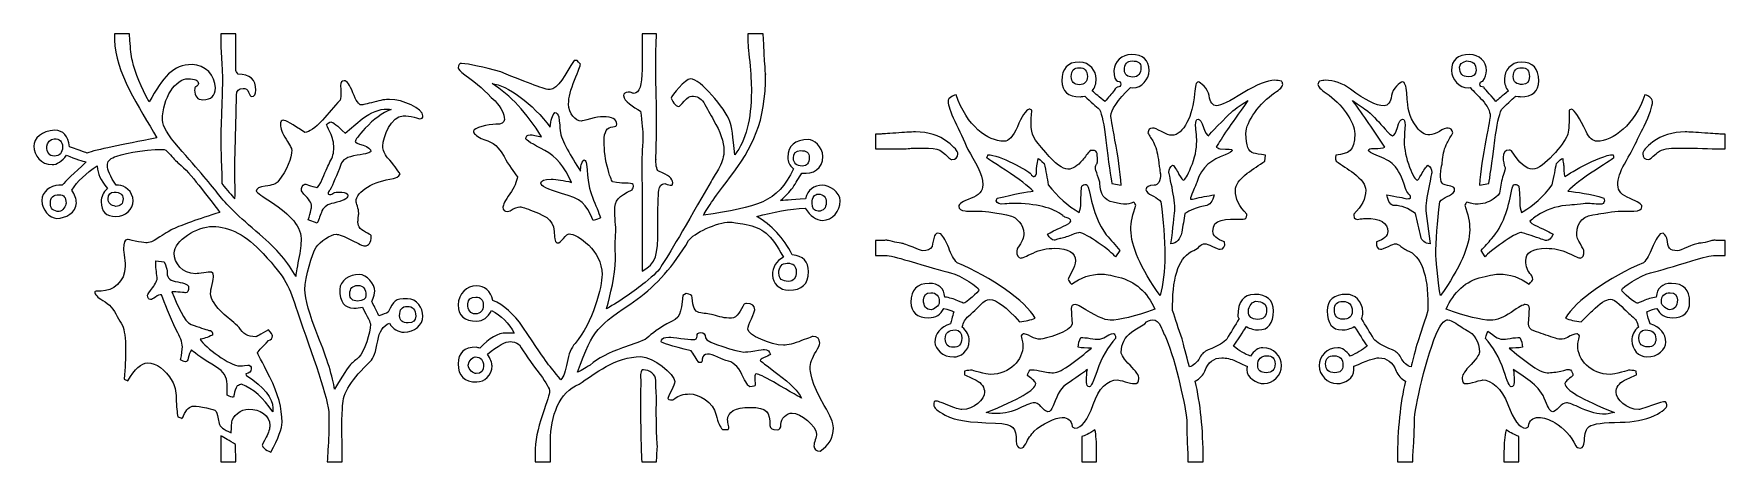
# Model space of a CAD drawing. Header units: centimetres. Extents: x -6.8 to 6.3, y -0.2 to 3.1.
import ezdxf

# ---------------------------------------------------------------- set-up
doc = ezdxf.new("R2010")
doc.units = ezdxf.units.CM
doc.header["$MEASUREMENT"] = 0
doc.layers.add('Camada 1', color=7, linetype='Continuous')

msp = doc.modelspace()

# ---------------------------------------------------------------- linework, layer by layer
at = {"layer": 'Camada 1'}
for points, knots in [([(-6.13068, 3.06854), (-6.13068, 3.06854), (-6.13068, 3.11641), (-6.13068, 3.11641), (-6.13068, 3.11641), (-6.13068, 3.11641), (-6.01591, 3.11641), (-6.01591, 3.11641), (-6.01591, 3.11641), (-6.01591, 3.11641), (-6.01267, 3.06527), (-6.01267, 3.06527), (-6.01267, 3.06527), (-6.00832, 3.00002), (-6.0018, 2.94946), (-5.99363, 2.90922), (-5.99363, 2.90922), (-5.9697, 2.81241), (-5.92673, 2.70528), (-5.8631, 2.59216), (-5.8631, 2.59216), (-5.7565, 2.78197), (-5.68147, 2.87928), (-5.53355, 2.87928), (-5.53355, 2.87928), (-5.42969, 2.87928), (-5.35354, 2.79446), (-5.35354, 2.6993), (-5.35354, 2.6993), (-5.35354, 2.63837), (-5.3851, 2.60847), (-5.44873, 2.60847), (-5.44873, 2.60847), (-5.49166, 2.60847), (-5.51398, 2.63348), (-5.51398, 2.68296), (-5.51398, 2.68296), (-5.5129, 2.69765), (-5.50962, 2.7069), (-5.50473, 2.70855), (-5.50473, 2.70855), (-5.49058, 2.71507), (-5.48407, 2.72324), (-5.48407, 2.73245), (-5.48407, 2.73245), (-5.48407, 2.75804), (-5.51124, 2.77052), (-5.56346, 2.77052), (-5.56346, 2.77052), (-5.65753, 2.77052), (-5.7614, 2.62423), (-5.7614, 2.45077), (-5.7614, 2.45077), (-5.7614, 2.40618), (-5.71954, 2.336), (-5.6385, 2.24192), (-5.6385, 2.24192), (-5.48079, 2.06518), (-5.37747, 1.94228), (-5.32637, 1.87538), (-5.32637, 1.87538), (-5.27685, 1.80851), (-5.1719, 1.70627), (-5.01255, 1.57084), (-5.01255, 1.57084), (-4.87986, 1.45773), (-4.78632, 1.34951), (-4.73356, 1.24453), (-4.73356, 1.24453), (-4.73194, 1.25868), (-4.72543, 1.30165), (-4.71129, 1.37668), (-4.71129, 1.37668), (-4.69822, 1.44031), (-4.69225, 1.49469), (-4.69225, 1.53766), (-4.69225, 1.53766), (-4.69225, 1.64754), (-4.80047, 1.73999), (-4.94838, 1.83568), (-4.94838, 1.83568), (-5.00765, 1.87538), (-5.03756, 1.89769), (-5.03756, 1.90259), (-5.03756, 1.90259), (-5.03756, 1.92324), (-5.0142, 1.93577), (-4.96796, 1.94228), (-4.96796, 1.94228), (-4.9152, 1.9488), (-4.88151, 1.95966), (-4.87061, 1.97435), (-4.87061, 1.97435), (-4.79885, 2.07116), (-4.76405, 2.15436), (-4.76405, 2.22288), (-4.76405, 2.22288), (-4.76405, 2.23052), (-4.77815, 2.25769), (-4.80698, 2.30393), (-4.80698, 2.30393), (-4.83689, 2.35014), (-4.85157, 2.38822), (-4.85157, 2.41543), (-4.85157, 2.41543), (-4.85157, 2.43932), (-4.84344, 2.45077), (-4.82929, 2.45077), (-4.82929, 2.45077), (-4.81461, 2.45077), (-4.75915, 2.41866), (-4.6618, 2.35669), (-4.6618, 2.35669), (-4.63132, 2.35669), (-4.58511, 2.38822), (-4.52638, 2.45184), (-4.52638, 2.45184), (-4.48179, 2.50295), (-4.4372, 2.55409), (-4.39095, 2.60519), (-4.39095, 2.60519), (-4.38606, 2.62261), (-4.38444, 2.64327), (-4.38444, 2.67048), (-4.38444, 2.67048), (-4.38444, 2.67209), (-4.38444, 2.67973), (-4.38606, 2.69441), (-4.38606, 2.69441), (-4.38771, 2.7069), (-4.38771, 2.71507), (-4.38771, 2.71834), (-4.38771, 2.71834), (-4.38771, 2.74224), (-4.37846, 2.75476), (-4.35889, 2.75476), (-4.35889, 2.75476), (-4.33823, 2.75476), (-4.31592, 2.72431), (-4.29198, 2.66231), (-4.29198, 2.66231), (-4.26805, 2.6003), (-4.24578, 2.56823), (-4.22836, 2.56823), (-4.22836, 2.56823), (-4.21749, 2.56823), (-4.18377, 2.5764), (-4.12993, 2.59051), (-4.12993, 2.59051), (-4.07717, 2.60519), (-4.03747, 2.6112), (-4.01026, 2.6112), (-4.01026, 2.6112), (-3.9064, 2.6112), (-3.75198, 2.53994), (-3.75198, 2.48395), (-3.75198, 2.48395), (-3.75198, 2.4698), (-3.76011, 2.46163), (-3.77753, 2.46163), (-3.77753, 2.46163), (-3.77591, 2.46163), (-3.79059, 2.46491), (-3.8205, 2.47304), (-3.8205, 2.47304), (-3.85094, 2.48067), (-3.87811, 2.48395), (-3.90478, 2.48395), (-3.90478, 2.48395), (-3.9945, 2.48395), (-4.06141, 2.32131), (-4.06141, 2.24955), (-4.06141, 2.24955), (-4.06141, 2.21965), (-4.04834, 2.18916), (-4.02441, 2.16034), (-4.02441, 2.16034), (-3.9782, 2.10815), (-3.94664, 2.06626), (-3.92872, 2.03636), (-3.92872, 2.03636), (-3.94012, 2.0157), (-3.95754, 2.00429), (-3.97982, 2.00102), (-3.97982, 2.00102), (-4.13101, 1.98198), (-4.26805, 1.90093), (-4.26805, 1.82428), (-4.26805, 1.82428), (-4.26805, 1.81938), (-4.26535, 1.80686), (-4.25718, 1.78782), (-4.25718, 1.78782), (-4.25067, 1.76716), (-4.24739, 1.7492), (-4.24739, 1.73344), (-4.24739, 1.73344), (-4.24739, 1.72855), (-4.24901, 1.71768), (-4.25067, 1.70026), (-4.25067, 1.70026), (-4.25229, 1.68126), (-4.25391, 1.66981), (-4.25391, 1.66492), (-4.25391, 1.66492), (-4.25391, 1.6285), (-4.22836, 1.59967), (-4.17887, 1.58063), (-4.17887, 1.58063), (-4.15983, 1.56923), (-4.15058, 1.56159), (-4.15058, 1.5567), (-4.15058, 1.5567), (-4.15058, 1.50722), (-4.168, 1.48166), (-4.2028, 1.48166), (-4.2028, 1.48166), (-4.21421, 1.48166), (-4.24739, 1.49635), (-4.30339, 1.52625), (-4.30339, 1.52625), (-4.36051, 1.5567), (-4.40074, 1.57084), (-4.42144, 1.57084), (-4.42144, 1.57084), (-4.46113, 1.57084), (-4.54542, 1.51539), (-4.57586, 1.4708), (-4.57586, 1.4708), (-4.60742, 1.42455), (-4.6618, 1.23964), (-4.6618, 1.14557), (-4.6618, 1.14557), (-4.6618, 1.07215), (-4.62862, 0.95306), (-4.5628, 0.78881), (-4.5628, 0.78881), (-4.48996, 0.6088), (-4.44699, 0.47013), (-4.43392, 0.37606), (-4.43392, 0.37606), (-4.37029, 0.48266), (-4.32898, 0.54683), (-4.30994, 0.56748), (-4.30994, 0.56748), (-4.28929, 0.58486), (-4.26805, 0.6039), (-4.24739, 0.62294), (-4.24739, 0.62294), (-4.20442, 0.65994), (-4.15656, 0.81764), (-4.15656, 0.87475), (-4.15656, 0.87475), (-4.15656, 0.88778), (-4.17725, 0.93237), (-4.21911, 1.00852), (-4.21911, 1.00852), (-4.23976, 1.00363), (-4.26208, 1.00201), (-4.28439, 1.00201), (-4.28439, 1.00201), (-4.35781, 1.00201), (-4.39423, 1.04984), (-4.39423, 1.14557), (-4.39423, 1.14557), (-4.39423, 1.21409), (-4.3143, 1.2603), (-4.24466, 1.2603), (-4.24466, 1.2603), (-4.18215, 1.2603), (-4.12341, 1.18526), (-4.12341, 1.13304), (-4.12341, 1.13304), (-4.12341, 1.11674), (-4.13101, 1.09011), (-4.14731, 1.05149), (-4.14731, 1.05149), (-4.13263, 1.02594), (-4.11524, 0.98948), (-4.09131, 0.94328), (-4.09131, 0.94328), (-4.06141, 0.95141), (-4.03747, 0.96066), (-4.01951, 0.97045), (-4.01951, 0.97045), (-3.97658, 1.05962), (-3.97057, 1.07377), (-3.86998, 1.07377), (-3.86998, 1.07377), (-3.79818, 1.07377), (-3.75198, 1.00201), (-3.75198, 0.94), (-3.75198, 0.94), (-3.75198, 0.87148), (-3.81884, 0.81602), (-3.89553, 0.81602), (-3.89553, 0.81602), (-3.94502, 0.81602), (-3.98309, 0.8383), (-4.01026, 0.88454), (-4.01026, 0.88454), (-4.05979, 0.86658), (-4.08969, 0.82038), (-4.1011, 0.74912), (-4.1011, 0.74912), (-4.11524, 0.66429), (-4.13263, 0.61207), (-4.15656, 0.59142), (-4.15656, 0.59142), (-4.30015, 0.45761), (-4.37191, 0.34288), (-4.37191, 0.2488), (-4.37191, 0.2488), (-4.37191, 0.22811), (-4.37357, 0.20256), (-4.37519, 0.17211), (-4.37519, 0.17211), (-4.37681, 0.14167), (-4.37846, 0.12263), (-4.37846, 0.11773), (-4.37846, 0.11773), (-4.37846, 0.10031), (-4.37846, 0.06389), (-4.37681, 0.00786), (-4.37681, 0.00786), (-4.37519, -0.0476), (-4.37519, -0.09219), (-4.37519, -0.12263), (-4.37519, -0.12263), (-4.37519, -0.12263), (-4.37519, -0.18464), (-4.37519, -0.18464), (-4.37519, -0.18464), (-4.37519, -0.18464), (-4.48996, -0.18464), (-4.48996, -0.18464), (-4.48996, -0.18464), (-4.48996, -0.18626), (-4.4883, -0.14495), (-4.48341, -0.06336), (-4.48341, -0.06336), (-4.47851, 0.01765), (-4.47689, 0.09869), (-4.47689, 0.18028), (-4.47689, 0.18028), (-4.47689, 0.29501), (-4.60631, 0.64198), (-4.72054, 0.97372), (-4.72054, 0.97372), (-4.78632, 1.17112), (-4.80209, 1.22715), (-4.98538, 1.42293), (-4.98538, 1.42293), (-5.11425, 1.56159), (-5.24478, 1.63174), (-5.3742, 1.63174), (-5.3742, 1.63174), (-5.49656, 1.63174), (-5.6706, 1.5219), (-5.6706, 1.42617), (-5.6706, 1.42617), (-5.6706, 1.35113), (-5.61133, 1.26685), (-5.50473, 1.26685), (-5.50473, 1.26685), (-5.49332, 1.26685), (-5.47262, 1.26847), (-5.44272, 1.27336), (-5.44272, 1.27336), (-5.41389, 1.27772), (-5.39813, 1.27934), (-5.39323, 1.27934), (-5.39323, 1.27934), (-5.37585, 1.27934), (-5.36768, 1.27009), (-5.36768, 1.25051), (-5.36768, 1.25051), (-5.36768, 1.23802), (-5.37096, 1.21571), (-5.37855, 1.18364), (-5.37855, 1.18364), (-5.38672, 1.15046), (-5.39, 1.12815), (-5.39, 1.11404), (-5.39, 1.11404), (-5.39, 1.07053), (-5.35462, 1.01669), (-5.28502, 0.95306), (-5.28502, 0.95306), (-5.24478, 0.91934), (-5.20671, 0.88616), (-5.16863, 0.85244), (-5.16863, 0.85244), (-5.1447, 0.80457), (-5.10338, 0.78064), (-5.04083, 0.78064), (-5.04083, 0.78064), (-5.03922, 0.78064), (-5.00765, 0.79806), (-4.94241, 0.8334), (-4.94241, 0.8334), (-4.92337, 0.81274), (-4.91358, 0.79806), (-4.91358, 0.78719), (-4.91358, 0.78719), (-4.91358, 0.76977), (-4.92337, 0.75837), (-4.94241, 0.75074), (-4.94241, 0.75074), (-4.99952, 0.69636), (-5.02835, 0.66429), (-5.02835, 0.65339), (-5.02835, 0.65339), (-5.02835, 0.65504), (-4.99624, 0.59411), (-4.93262, 0.47013), (-4.93262, 0.47013), (-4.87061, 0.3445), (-4.83854, 0.22811), (-4.83854, 0.12101), (-4.83854, 0.12101), (-4.83854, 0.07476), (-4.86737, -0.00135), (-4.9261, -0.10961), (-4.9261, -0.10961), (-4.96961, -0.09057), (-4.99189, -0.07153), (-4.99189, -0.05411), (-4.99189, -0.05411), (-4.99189, -0.05249), (-4.9821, -0.03184), (-4.96144, 0.00624), (-4.96144, 0.00624), (-4.94241, 0.04324), (-4.93262, 0.07314), (-4.93262, 0.09542), (-4.93262, 0.09542), (-4.93262, 0.17373), (-5.00931, 0.22321), (-5.09687, 0.22321), (-5.09687, 0.22321), (-5.15395, 0.22321), (-5.22574, 0.16722), (-5.22736, 0.12101), (-5.22736, 0.12101), (-5.22902, 0.07804), (-5.23064, 0.05083), (-5.23064, 0.03996), (-5.23064, 0.03996), (-5.28937, 0.06551), (-5.31982, 0.08945), (-5.32471, 0.11176), (-5.32471, 0.11176), (-5.34537, 0.21832), (-5.33396, 0.21343), (-5.42206, 0.23246), (-5.42206, 0.23246), (-5.46503, 0.24063), (-5.49821, 0.24553), (-5.52049, 0.24553), (-5.52049, 0.24553), (-5.55094, 0.24553), (-5.57653, 0.21998), (-5.5988, 0.17049), (-5.5988, 0.17049), (-5.6037, 0.15797), (-5.60967, 0.15145), (-5.61456, 0.15145), (-5.61456, 0.15145), (-5.61133, 0.15145), (-5.62111, 0.15635), (-5.64177, 0.16394), (-5.64177, 0.16394), (-5.6494, 0.19115), (-5.6543, 0.24063), (-5.65592, 0.30916), (-5.65592, 0.30916), (-5.65753, 0.36192), (-5.66732, 0.40489), (-5.68636, 0.43803), (-5.68636, 0.43803), (-5.74182, 0.53214), (-5.80602, 0.57835), (-5.87617, 0.57835), (-5.87617, 0.57835), (-5.92511, 0.57835), (-5.97621, 0.53214), (-6.02897, 0.44131), (-6.02897, 0.44131), (-6.02897, 0.44131), (-6.05618, 0.45437), (-6.05618, 0.45437), (-6.05618, 0.45437), (-6.04963, 0.54193), (-6.04639, 0.61805), (-6.04639, 0.68221), (-6.04639, 0.68221), (-6.04639, 0.76977), (-6.05452, 0.83178), (-6.07032, 0.8682), (-6.07032, 0.8682), (-6.08443, 0.89052), (-6.09749, 0.91279), (-6.11164, 0.93672), (-6.11164, 0.93672), (-6.13557, 0.99276), (-6.17199, 1.03407), (-6.22147, 1.06128), (-6.22147, 1.06128), (-6.26283, 1.08521), (-6.28402, 1.10587), (-6.28402, 1.12653), (-6.28402, 1.12653), (-6.28402, 1.13142), (-6.26772, 1.13304), (-6.23454, 1.13304), (-6.23454, 1.13304), (-6.14374, 1.13304), (-6.04963, 1.20322), (-6.04963, 1.32558), (-6.04963, 1.32558), (-6.04963, 1.35275), (-6.05129, 1.38158), (-6.05618, 1.41314), (-6.05618, 1.41314), (-6.06054, 1.44521), (-6.06215, 1.46097), (-6.06215, 1.45935), (-6.06215, 1.45935), (-6.06215, 1.50722), (-6.05291, 1.53115), (-6.03225, 1.53115), (-6.03225, 1.53115), (-6.02897, 1.53115), (-6.00832, 1.52625), (-5.97132, 1.51862), (-5.97132, 1.51862), (-5.9349, 1.51049), (-5.90769, 1.5056), (-5.88865, 1.5056), (-5.88865, 1.5056), (-5.86148, 1.5056), (-5.83266, 1.51701), (-5.80113, 1.53766), (-5.80113, 1.53766), (-5.74837, 1.57246), (-5.71029, 1.5964), (-5.68309, 1.60946), (-5.68309, 1.60946), (-5.60967, 1.64426), (-5.48896, 1.68723), (-5.3182, 1.73999), (-5.3182, 1.73999), (-5.42044, 1.87214), (-5.54115, 2.03963), (-5.63526, 2.11575), (-5.63526, 2.11575), (-5.65592, 2.13371), (-5.68147, 2.16034), (-5.71191, 2.19571), (-5.71191, 2.19571), (-5.72933, 2.21637), (-5.74348, 2.22562), (-5.75816, 2.22562), (-5.75816, 2.22562), (-5.91586, 2.22562), (-6.09588, 2.18427), (-6.1323, 2.16689), (-6.1323, 2.16689), (-6.16929, 2.15274), (-6.18667, 2.13209), (-6.18667, 2.1016), (-6.18667, 2.1016), (-6.18667, 2.06792), (-6.1644, 2.01732), (-6.11815, 1.9488), (-6.11815, 1.9488), (-6.11815, 1.9488), (-6.10077, 1.9488), (-6.10077, 1.9488), (-6.10077, 1.9488), (-6.05618, 1.9488), (-5.98766, 1.90421), (-5.98766, 1.82751), (-5.98766, 1.82751), (-5.98766, 1.76554), (-6.04474, 1.70789), (-6.12143, 1.70789), (-6.12143, 1.70789), (-6.19592, 1.70789), (-6.23454, 1.7465), (-6.23454, 1.821), (-6.23454, 1.821), (-6.23454, 1.86123), (-6.21824, 1.89442), (-6.18667, 1.92324), (-6.18667, 1.92324), (-6.24217, 1.9994), (-6.25847, 2.02657), (-6.26445, 2.09837), (-6.26445, 2.09837), (-6.35201, 2.04287), (-6.41783, 1.98036), (-6.46076, 1.91018), (-6.46076, 1.91018), (-6.43687, 1.87538), (-6.42542, 1.84331), (-6.42542, 1.81341), (-6.42542, 1.81341), (-6.42542, 1.73833), (-6.50701, 1.69374), (-6.57715, 1.69374), (-6.57715, 1.69374), (-6.63265, 1.69374), (-6.69192, 1.75899), (-6.69192, 1.83079), (-6.69192, 1.83079), (-6.69192, 1.90093), (-6.6261, 1.9488), (-6.56085, 1.9488), (-6.56085, 1.9488), (-6.56085, 1.9488), (-6.5353, 1.9488), (-6.5353, 1.9488), (-6.5353, 1.9488), (-6.50863, 1.98036), (-6.44608, 2.04125), (-6.34931, 2.12881), (-6.34931, 2.12881), (-6.37921, 2.13371), (-6.43032, 2.15112), (-6.50212, 2.18103), (-6.50212, 2.18103), (-6.53692, 2.13209), (-6.57391, 2.10815), (-6.61361, 2.10815), (-6.61361, 2.10815), (-6.69789, 2.10815), (-6.75389, 2.17991), (-6.75389, 2.24955), (-6.75389, 2.24955), (-6.75389, 2.30717), (-6.69462, 2.37245), (-6.59129, 2.37245), (-6.59129, 2.37245), (-6.52605, 2.37245), (-6.48905, 2.32948), (-6.4798, 2.2452), (-6.4798, 2.2452), (-6.389, 2.2131), (-6.34441, 2.19733), (-6.34603, 2.19733), (-6.34603, 2.19733), (-6.26445, 2.22288), (-6.08443, 2.26096), (-5.80437, 2.31372), (-5.80437, 2.31372), (-5.93817, 2.54758), (-6.13068, 2.82656), (-6.13068, 3.06854)], [0, 0, 0, 0, 0.0060241, 0.0060241, 0.0060241, 0.0060241, 0.01204819, 0.01204819, 0.01204819, 0.01204819, 0.01807229, 0.01807229, 0.01807229, 0.01807229, 0.02409639, 0.02409639, 0.02409639, 0.02409639, 0.03012048, 0.03012048, 0.03012048, 0.03012048, 0.03614458, 0.03614458, 0.03614458, 0.03614458, 0.04216867, 0.04216867, 0.04216867, 0.04216867, 0.04819277, 0.04819277, 0.04819277, 0.04819277, 0.05421687, 0.05421687, 0.05421687, 0.05421687, 0.06024096, 0.06024096, 0.06024096, 0.06024096, 0.06626506, 0.06626506, 0.06626506, 0.06626506, 0.07228916, 0.07228916, 0.07228916, 0.07228916, 0.07831325, 0.07831325, 0.07831325, 0.07831325, 0.08433735, 0.08433735, 0.08433735, 0.08433735, 0.09036145, 0.09036145, 0.09036145, 0.09036145, 0.09638554, 0.09638554, 0.09638554, 0.09638554, 0.10240964, 0.10240964, 0.10240964, 0.10240964, 0.10843373, 0.10843373, 0.10843373, 0.10843373, 0.11445783, 0.11445783, 0.11445783, 0.11445783, 0.12048193, 0.12048193, 0.12048193, 0.12048193, 0.12650602, 0.12650602, 0.12650602, 0.12650602, 0.13253012, 0.13253012, 0.13253012, 0.13253012, 0.13855422, 0.13855422, 0.13855422, 0.13855422, 0.14457831, 0.14457831, 0.14457831, 0.14457831, 0.15060241, 0.15060241, 0.15060241, 0.15060241, 0.15662651, 0.15662651, 0.15662651, 0.15662651, 0.1626506, 0.1626506, 0.1626506, 0.1626506, 0.1686747, 0.1686747, 0.1686747, 0.1686747, 0.1746988, 0.1746988, 0.1746988, 0.1746988, 0.18072289, 0.18072289, 0.18072289, 0.18072289, 0.18674699, 0.18674699, 0.18674699, 0.18674699, 0.19277108, 0.19277108, 0.19277108, 0.19277108, 0.19879518, 0.19879518, 0.19879518, 0.19879518, 0.20481928, 0.20481928, 0.20481928, 0.20481928, 0.21084337, 0.21084337, 0.21084337, 0.21084337, 0.21686747, 0.21686747, 0.21686747, 0.21686747, 0.22289157, 0.22289157, 0.22289157, 0.22289157, 0.22891566, 0.22891566, 0.22891566, 0.22891566, 0.23493976, 0.23493976, 0.23493976, 0.23493976, 0.24096386, 0.24096386, 0.24096386, 0.24096386, 0.24698795, 0.24698795, 0.24698795, 0.24698795, 0.25301205, 0.25301205, 0.25301205, 0.25301205, 0.25903614, 0.25903614, 0.25903614, 0.25903614, 0.26506024, 0.26506024, 0.26506024, 0.26506024, 0.27108434, 0.27108434, 0.27108434, 0.27108434, 0.27710843, 0.27710843, 0.27710843, 0.27710843, 0.28313253, 0.28313253, 0.28313253, 0.28313253, 0.28915663, 0.28915663, 0.28915663, 0.28915663, 0.29518072, 0.29518072, 0.29518072, 0.29518072, 0.30120482, 0.30120482, 0.30120482, 0.30120482, 0.30722892, 0.30722892, 0.30722892, 0.30722892, 0.31325301, 0.31325301, 0.31325301, 0.31325301, 0.31927711, 0.31927711, 0.31927711, 0.31927711, 0.3253012, 0.3253012, 0.3253012, 0.3253012, 0.3313253, 0.3313253, 0.3313253, 0.3313253, 0.3373494, 0.3373494, 0.3373494, 0.3373494, 0.34337349, 0.34337349, 0.34337349, 0.34337349, 0.34939759, 0.34939759, 0.34939759, 0.34939759, 0.35542169, 0.35542169, 0.35542169, 0.35542169, 0.36144578, 0.36144578, 0.36144578, 0.36144578, 0.36746988, 0.36746988, 0.36746988, 0.36746988, 0.37349398, 0.37349398, 0.37349398, 0.37349398, 0.37951807, 0.37951807, 0.37951807, 0.37951807, 0.38554217, 0.38554217, 0.38554217, 0.38554217, 0.39156627, 0.39156627, 0.39156627, 0.39156627, 0.39759036, 0.39759036, 0.39759036, 0.39759036, 0.40361446, 0.40361446, 0.40361446, 0.40361446, 0.40963855, 0.40963855, 0.40963855, 0.40963855, 0.41566265, 0.41566265, 0.41566265, 0.41566265, 0.42168675, 0.42168675, 0.42168675, 0.42168675, 0.42771084, 0.42771084, 0.42771084, 0.42771084, 0.43373494, 0.43373494, 0.43373494, 0.43373494, 0.43975904, 0.43975904, 0.43975904, 0.43975904, 0.44578313, 0.44578313, 0.44578313, 0.44578313, 0.45180723, 0.45180723, 0.45180723, 0.45180723, 0.45783133, 0.45783133, 0.45783133, 0.45783133, 0.46385542, 0.46385542, 0.46385542, 0.46385542, 0.46987952, 0.46987952, 0.46987952, 0.46987952, 0.47590361, 0.47590361, 0.47590361, 0.47590361, 0.48192771, 0.48192771, 0.48192771, 0.48192771, 0.48795181, 0.48795181, 0.48795181, 0.48795181, 0.4939759, 0.4939759, 0.4939759, 0.4939759, 0.5, 0.5, 0.5, 0.5, 0.5060241, 0.5060241, 0.5060241, 0.5060241, 0.51204819, 0.51204819, 0.51204819, 0.51204819, 0.51807229, 0.51807229, 0.51807229, 0.51807229, 0.52409639, 0.52409639, 0.52409639, 0.52409639, 0.53012048, 0.53012048, 0.53012048, 0.53012048, 0.53614458, 0.53614458, 0.53614458, 0.53614458, 0.54216867, 0.54216867, 0.54216867, 0.54216867, 0.54819277, 0.54819277, 0.54819277, 0.54819277, 0.55421687, 0.55421687, 0.55421687, 0.55421687, 0.56024096, 0.56024096, 0.56024096, 0.56024096, 0.56626506, 0.56626506, 0.56626506, 0.56626506, 0.57228916, 0.57228916, 0.57228916, 0.57228916, 0.57831325, 0.57831325, 0.57831325, 0.57831325, 0.58433735, 0.58433735, 0.58433735, 0.58433735, 0.59036145, 0.59036145, 0.59036145, 0.59036145, 0.59638554, 0.59638554, 0.59638554, 0.59638554, 0.60240964, 0.60240964, 0.60240964, 0.60240964, 0.60843373, 0.60843373, 0.60843373, 0.60843373, 0.61445783, 0.61445783, 0.61445783, 0.61445783, 0.62048193, 0.62048193, 0.62048193, 0.62048193, 0.62650602, 0.62650602, 0.62650602, 0.62650602, 0.63253012, 0.63253012, 0.63253012, 0.63253012, 0.63855422, 0.63855422, 0.63855422, 0.63855422, 0.64457831, 0.64457831, 0.64457831, 0.64457831, 0.65060241, 0.65060241, 0.65060241, 0.65060241, 0.65662651, 0.65662651, 0.65662651, 0.65662651, 0.6626506, 0.6626506, 0.6626506, 0.6626506, 0.6686747, 0.6686747, 0.6686747, 0.6686747, 0.6746988, 0.6746988, 0.6746988, 0.6746988, 0.68072289, 0.68072289, 0.68072289, 0.68072289, 0.68674699, 0.68674699, 0.68674699, 0.68674699, 0.69277108, 0.69277108, 0.69277108, 0.69277108, 0.69879518, 0.69879518, 0.69879518, 0.69879518, 0.70481928, 0.70481928, 0.70481928, 0.70481928, 0.71084337, 0.71084337, 0.71084337, 0.71084337, 0.71686747, 0.71686747, 0.71686747, 0.71686747, 0.72289157, 0.72289157, 0.72289157, 0.72289157, 0.72891566, 0.72891566, 0.72891566, 0.72891566, 0.73493976, 0.73493976, 0.73493976, 0.73493976, 0.74096386, 0.74096386, 0.74096386, 0.74096386, 0.74698795, 0.74698795, 0.74698795, 0.74698795, 0.75301205, 0.75301205, 0.75301205, 0.75301205, 0.75903614, 0.75903614, 0.75903614, 0.75903614, 0.76506024, 0.76506024, 0.76506024, 0.76506024, 0.77108434, 0.77108434, 0.77108434, 0.77108434, 0.77710843, 0.77710843, 0.77710843, 0.77710843, 0.78313253, 0.78313253, 0.78313253, 0.78313253, 0.78915663, 0.78915663, 0.78915663, 0.78915663, 0.79518072, 0.79518072, 0.79518072, 0.79518072, 0.80120482, 0.80120482, 0.80120482, 0.80120482, 0.80722892, 0.80722892, 0.80722892, 0.80722892, 0.81325301, 0.81325301, 0.81325301, 0.81325301, 0.81927711, 0.81927711, 0.81927711, 0.81927711, 0.8253012, 0.8253012, 0.8253012, 0.8253012, 0.8313253, 0.8313253, 0.8313253, 0.8313253, 0.8373494, 0.8373494, 0.8373494, 0.8373494, 0.84337349, 0.84337349, 0.84337349, 0.84337349, 0.84939759, 0.84939759, 0.84939759, 0.84939759, 0.85542169, 0.85542169, 0.85542169, 0.85542169, 0.86144578, 0.86144578, 0.86144578, 0.86144578, 0.86746988, 0.86746988, 0.86746988, 0.86746988, 0.87349398, 0.87349398, 0.87349398, 0.87349398, 0.87951807, 0.87951807, 0.87951807, 0.87951807, 0.88554217, 0.88554217, 0.88554217, 0.88554217, 0.89156627, 0.89156627, 0.89156627, 0.89156627, 0.89759036, 0.89759036, 0.89759036, 0.89759036, 0.90361446, 0.90361446, 0.90361446, 0.90361446, 0.90963855, 0.90963855, 0.90963855, 0.90963855, 0.91566265, 0.91566265, 0.91566265, 0.91566265, 0.92168675, 0.92168675, 0.92168675, 0.92168675, 0.92771084, 0.92771084, 0.92771084, 0.92771084, 0.93373494, 0.93373494, 0.93373494, 0.93373494, 0.93975904, 0.93975904, 0.93975904, 0.93975904, 0.94578313, 0.94578313, 0.94578313, 0.94578313, 0.95180723, 0.95180723, 0.95180723, 0.95180723, 0.95783133, 0.95783133, 0.95783133, 0.95783133, 0.96385542, 0.96385542, 0.96385542, 0.96385542, 0.96987952, 0.96987952, 0.96987952, 0.96987952, 0.97590361, 0.97590361, 0.97590361, 0.97590361, 0.98192771, 0.98192771, 0.98192771, 0.98192771, 0.98795181, 0.98795181, 0.98795181, 0.98795181, 1, 1, 1, 1]), ([(-5.31169, 3.06095), (-5.31169, 3.06095), (-5.31169, 3.11641), (-5.31169, 3.11641), (-5.31169, 3.11641), (-5.31169, 3.11641), (-5.19418, 3.11641), (-5.19418, 3.11641), (-5.19418, 3.11641), (-5.19418, 3.11641), (-5.19418, 2.8298), (-5.19418, 2.8298), (-5.19418, 2.8298), (-5.19418, 2.82818), (-5.18929, 2.82001), (-5.17788, 2.80424), (-5.17788, 2.80424), (-5.08708, 2.80424), (-5.04083, 2.76455), (-5.04083, 2.68296), (-5.04083, 2.68296), (-5.04083, 2.64982), (-5.05224, 2.63348), (-5.07294, 2.63348), (-5.07294, 2.63348), (-5.08107, 2.63348), (-5.0887, 2.64492), (-5.09687, 2.66558), (-5.09687, 2.66558), (-5.105, 2.68624), (-5.11915, 2.69603), (-5.13818, 2.69603), (-5.13818, 2.69603), (-5.17352, 2.69603), (-5.19094, 2.67807), (-5.19094, 2.64327), (-5.19094, 2.64327), (-5.19094, 2.58453), (-5.19256, 2.48229), (-5.19692, 2.33873), (-5.19692, 2.33873), (-5.20181, 2.19571), (-5.20343, 2.08912), (-5.20343, 2.01732), (-5.20343, 2.01732), (-5.20343, 1.9994), (-5.20343, 1.9787), (-5.20181, 1.95207), (-5.20181, 1.95207), (-5.20019, 1.92486), (-5.20019, 1.90093), (-5.20019, 1.88355), (-5.20019, 1.88355), (-5.20019, 1.87865), (-5.20019, 1.87214), (-5.20181, 1.86397), (-5.20181, 1.86397), (-5.20343, 1.85634), (-5.20343, 1.84983), (-5.20343, 1.84493), (-5.20343, 1.84493), (-5.22736, 1.87048), (-5.26108, 1.90856), (-5.30244, 1.96132), (-5.30244, 1.96132), (-5.30895, 2.1571), (-5.31169, 2.26747), (-5.31169, 2.29141), (-5.31169, 2.29141), (-5.31169, 2.33438), (-5.31003, 2.41053), (-5.30567, 2.51929), (-5.30567, 2.51929), (-5.30078, 2.6275), (-5.29916, 2.71179), (-5.29916, 2.7738), (-5.29916, 2.7738), (-5.29916, 2.80424), (-5.30078, 2.85373), (-5.30567, 2.91901), (-5.30567, 2.91901), (-5.31003, 2.98426), (-5.31169, 3.03047), (-5.31169, 3.06095)], [0, 0, 0, 0, 0.04545455, 0.04545455, 0.04545455, 0.04545455, 0.09090909, 0.09090909, 0.09090909, 0.09090909, 0.13636364, 0.13636364, 0.13636364, 0.13636364, 0.18181818, 0.18181818, 0.18181818, 0.18181818, 0.22727273, 0.22727273, 0.22727273, 0.22727273, 0.27272727, 0.27272727, 0.27272727, 0.27272727, 0.31818182, 0.31818182, 0.31818182, 0.31818182, 0.36363636, 0.36363636, 0.36363636, 0.36363636, 0.40909091, 0.40909091, 0.40909091, 0.40909091, 0.45454545, 0.45454545, 0.45454545, 0.45454545, 0.5, 0.5, 0.5, 0.5, 0.54545455, 0.54545455, 0.54545455, 0.54545455, 0.59090909, 0.59090909, 0.59090909, 0.59090909, 0.63636364, 0.63636364, 0.63636364, 0.63636364, 0.68181818, 0.68181818, 0.68181818, 0.68181818, 0.72727273, 0.72727273, 0.72727273, 0.72727273, 0.77272727, 0.77272727, 0.77272727, 0.77272727, 0.81818182, 0.81818182, 0.81818182, 0.81818182, 0.86363636, 0.86363636, 0.86363636, 0.86363636, 0.90909091, 0.90909091, 0.90909091, 0.90909091, 1, 1, 1, 1]), ([(-1.24525, 3.06854), (-1.24525, 3.06854), (-1.24525, 3.11641), (-1.24525, 3.11641), (-1.24525, 3.11641), (-1.24525, 3.11641), (-1.12724, 3.11641), (-1.12724, 3.11641), (-1.12724, 3.11641), (-1.11418, 2.88202), (-1.1082, 2.77869), (-1.1082, 2.80752), (-1.1082, 2.80752), (-1.1082, 2.43281), (-1.20663, 2.24192), (-1.38665, 2.00591), (-1.38665, 2.00591), (-1.48889, 1.87376), (-1.5558, 1.77803), (-1.58732, 1.71768), (-1.58732, 1.71768), (-1.16694, 1.78292), (-1.0201, 1.81013), (-0.89285, 2.07605), (-0.89285, 2.07605), (-0.92329, 2.09998), (-0.93744, 2.13043), (-0.93744, 2.16361), (-0.93744, 2.16361), (-0.93744, 2.25445), (-0.88306, 2.30066), (-0.77484, 2.30066), (-0.77484, 2.30066), (-0.74332, 2.30066), (-0.66662, 2.2479), (-0.66662, 2.17012), (-0.66662, 2.17012), (-0.66662, 2.07605), (-0.74332, 2.03146), (-0.8276, 2.04287), (-0.8276, 2.04287), (-0.85153, 2.00591), (-0.87547, 1.96783), (-0.89936, 1.92976), (-0.89936, 1.92976), (-0.92168, 1.89931), (-0.95324, 1.86559), (-0.99347, 1.83079), (-0.99347, 1.83079), (-0.97879, 1.83079), (-0.91351, 1.83568), (-0.80039, 1.84493), (-0.80039, 1.84493), (-0.78301, 1.91346), (-0.73842, 1.9488), (-0.66662, 1.9488), (-0.66662, 1.9488), (-0.62038, 1.9488), (-0.53286, 1.89931), (-0.53286, 1.82751), (-0.53286, 1.82751), (-0.53286, 1.7492), (-0.59321, 1.67798), (-0.6699, 1.67798), (-0.6699, 1.67798), (-0.71773, 1.67798), (-0.76232, 1.70951), (-0.80367, 1.77313), (-0.80367, 1.77313), (-0.92329, 1.76554), (-1.04731, 1.74323), (-1.17673, 1.70789), (-1.17673, 1.70789), (-1.062, 1.64264), (-0.97116, 1.54421), (-0.90264, 1.41314), (-0.90264, 1.41314), (-0.81943, 1.40389), (-0.77812, 1.36092), (-0.77812, 1.28261), (-0.77812, 1.28261), (-0.77812, 1.18688), (-0.8276, 1.13905), (-0.92819, 1.13905), (-0.92819, 1.13905), (-0.99783, 1.13905), (-1.05544, 1.19343), (-1.05544, 1.2554), (-1.05544, 1.2554), (-1.05544, 1.31795), (-1.02666, 1.3642), (-0.97116, 1.3941), (-0.97116, 1.3941), (-1.07125, 1.58063), (-1.13052, 1.61871), (-1.25939, 1.64588), (-1.25939, 1.64588), (-1.32464, 1.6584), (-1.36599, 1.66492), (-1.38503, 1.66492), (-1.38503, 1.66492), (-1.4791, 1.66492), (-1.66891, 1.57736), (-1.70209, 1.5219), (-1.70209, 1.5219), (-1.81844, 1.32558), (-1.95059, 1.17601), (-2.09908, 1.07053), (-2.09908, 1.07053), (-2.42427, 0.84157), (-2.42535, 0.86223), (-2.5597, 0.50655), (-2.5597, 0.50655), (-2.5385, 0.51634), (-2.50532, 0.53538), (-2.46235, 0.56259), (-2.46235, 0.56259), (-2.40034, 0.61369), (-2.31713, 0.65828), (-2.21219, 0.69474), (-2.21219, 0.69474), (-2.15292, 0.71539), (-2.0958, 0.73771), (-2.03707, 0.75837), (-2.03707, 0.75837), (-2.00824, 0.78881), (-1.95225, 0.83016), (-1.8712, 0.88127), (-1.8712, 0.88127), (-1.75647, 0.92586), (-1.7646, 0.95904), (-1.74668, 1.0977), (-1.74668, 1.0977), (-1.74668, 1.0977), (-1.72167, 1.11404), (-1.72167, 1.11404), (-1.72167, 1.11404), (-1.68956, 1.10749), (-1.6765, 1.10587), (-1.67542, 1.08032), (-1.67542, 1.08032), (-1.67053, 1.01342), (-1.65314, 0.97534), (-1.62266, 0.96721), (-1.62266, 0.96721), (-1.5857, 0.96231), (-1.54924, 0.9563), (-1.51282, 0.94979), (-1.51282, 0.94979), (-1.46823, 0.93237), (-1.42199, 0.92424), (-1.3725, 0.92424), (-1.3725, 0.92424), (-1.3263, 0.92424), (-1.29747, 0.9911), (-1.27681, 1.02918), (-1.27681, 1.02918), (-1.27192, 1.03407), (-1.26429, 1.03735), (-1.2545, 1.03735), (-1.2545, 1.03735), (-1.21318, 1.03735), (-1.19249, 1.02159), (-1.19249, 0.98948), (-1.19249, 0.98948), (-1.19249, 0.9797), (-1.20066, 0.9563), (-1.21808, 0.91934), (-1.21808, 0.91934), (-1.23546, 0.88289), (-1.24525, 0.85572), (-1.24525, 0.83995), (-1.24525, 0.83995), (-1.24525, 0.79532), (-1.07125, 0.71539), (-0.97116, 0.71539), (-0.97116, 0.71539), (-0.93744, 0.71539), (-0.88957, 0.7268), (-0.83084, 0.75074), (-0.83084, 0.75074), (-0.77157, 0.77305), (-0.74332, 0.78392), (-0.74166, 0.78392), (-0.74166, 0.78392), (-0.70794, 0.78392), (-0.69056, 0.76654), (-0.69056, 0.73116), (-0.69056, 0.73116), (-0.69056, 0.72029), (-0.70035, 0.69801), (-0.71938, 0.66591), (-0.71938, 0.66591), (-0.74929, 0.61643), (-0.76559, 0.57507), (-0.76559, 0.53866), (-0.76559, 0.53866), (-0.76559, 0.52451), (-0.75742, 0.42227), (-0.65576, 0.25042), (-0.65576, 0.25042), (-0.60951, 0.17211), (-0.58558, 0.115), (-0.58558, 0.07966), (-0.58558, 0.07966), (-0.58558, 0.00188), (-0.61876, -0.05739), (-0.68728, -0.10036), (-0.68728, -0.10036), (-0.71938, -0.10036), (-0.73515, -0.08729), (-0.73515, -0.06066), (-0.73515, -0.06066), (-0.73515, -0.04922), (-0.73187, -0.03346), (-0.72536, -0.01442), (-0.72536, -0.01442), (-0.71938, 0.00354), (-0.71611, 0.0193), (-0.71611, 0.03017), (-0.71611, 0.03017), (-0.71611, 0.09434), (-0.84009, 0.19277), (-0.90264, 0.19277), (-0.90264, 0.19277), (-0.94723, 0.19277), (-0.9902, 0.1498), (-0.9902, 0.10521), (-0.9902, 0.10521), (-0.9902, 0.07638), (-0.99945, 0.06228), (-1.0201, 0.06228), (-1.0201, 0.06228), (-1.0571, 0.06228), (-1.07448, 0.07314), (-1.07448, 0.09542), (-1.07448, 0.09542), (-1.07448, 0.19932), (-1.09518, 0.23574), (-1.22895, 0.23574), (-1.22895, 0.23574), (-1.34368, 0.23574), (-1.40133, 0.20256), (-1.40133, 0.13731), (-1.40133, 0.13731), (-1.40133, 0.13569), (-1.39806, 0.11773), (-1.39154, 0.08617), (-1.39154, 0.08617), (-1.39154, 0.07804), (-1.39316, 0.07041), (-1.39806, 0.06551), (-1.39806, 0.06551), (-1.39806, 0.06551), (-1.44103, 0.06551), (-1.44103, 0.06551), (-1.44103, 0.06551), (-1.46006, 0.08455), (-1.47583, 0.12101), (-1.48889, 0.17701), (-1.48889, 0.17701), (-1.51282, 0.28033), (-1.62266, 0.3396), (-1.69446, 0.3396), (-1.69446, 0.3396), (-1.74232, 0.3396), (-1.7804, 0.32819), (-1.80919, 0.30426), (-1.80919, 0.30426), (-1.82661, 0.28684), (-1.86141, 0.29174), (-1.86141, 0.30426), (-1.86141, 0.30426), (-1.86141, 0.31077), (-1.85216, 0.33147), (-1.83478, 0.36515), (-1.83478, 0.36515), (-1.81682, 0.39833), (-1.80919, 0.42227), (-1.80919, 0.43479), (-1.80919, 0.43479), (-1.80919, 0.49245), (-1.98107, 0.62783), (-2.07025, 0.62783), (-2.07025, 0.62783), (-2.26765, 0.62783), (-2.42701, 0.49407), (-2.54663, 0.41575), (-2.54663, 0.41575), (-2.7011, 0.35864), (-2.76796, 0.16124), (-2.76796, -0.01877), (-2.76796, -0.01877), (-2.76796, -0.01877), (-2.76796, -0.18464), (-2.76796, -0.18464), (-2.76796, -0.18464), (-2.76796, -0.18464), (-2.88601, -0.18464), (-2.88601, -0.18464), (-2.88601, -0.18464), (-2.88601, -0.18464), (-2.88601, -0.1194), (-2.88601, -0.1194), (-2.88601, -0.1194), (-2.88601, -0.02694), (-2.86697, 0.07206), (-2.83051, 0.17862), (-2.83051, 0.17862), (-2.79355, 0.28522), (-2.77451, 0.3445), (-2.77451, 0.35702), (-2.77451, 0.35702), (-2.77451, 0.38095), (-2.79845, 0.42392), (-2.84793, 0.48917), (-2.84793, 0.48917), (-2.91969, 0.58486), (-2.97353, 0.66156), (-3.00725, 0.71867), (-3.00725, 0.71867), (-3.03608, 0.73605), (-3.05947, 0.74422), (-3.07905, 0.74422), (-3.07905, 0.74422), (-3.11223, 0.74422), (-3.1715, 0.71212), (-3.25417, 0.64687), (-3.25417, 0.64687), (-3.23024, 0.61045), (-3.21883, 0.57997), (-3.21883, 0.55607), (-3.21883, 0.55607), (-3.21883, 0.48428), (-3.2781, 0.43206), (-3.33683, 0.43206), (-3.33683, 0.43206), (-3.43253, 0.43206), (-3.48039, 0.4783), (-3.48039, 0.57184), (-3.48039, 0.57184), (-3.48039, 0.65666), (-3.43418, 0.69963), (-3.34007, 0.69963), (-3.34007, 0.69963), (-3.33518, 0.69801), (-3.33028, 0.69801), (-3.32597, 0.69636), (-3.32597, 0.69636), (-3.32107, 0.69474), (-3.3178, 0.69312), (-3.3129, 0.69312), (-3.3129, 0.69312), (-3.23841, 0.77143), (-3.1715, 0.80947), (-3.11061, 0.80947), (-3.11061, 0.80947), (-3.06926, 0.80947), (-3.0486, 0.80947), (-3.0486, 0.80947), (-3.0486, 0.80947), (-3.0883, 0.88616), (-3.14757, 0.94328), (-3.22207, 0.98297), (-3.22207, 0.98297), (-3.25089, 0.92913), (-3.28897, 0.90192), (-3.33683, 0.90192), (-3.33683, 0.90192), (-3.43253, 0.90192), (-3.48039, 0.94328), (-3.48039, 1.02594), (-3.48039, 1.02594), (-3.48039, 1.11512), (-3.41025, 1.17278), (-3.34007, 1.17278), (-3.34007, 1.17278), (-3.27483, 1.17278), (-3.23185, 1.13632), (-3.21282, 1.06128), (-3.21282, 1.06128), (-3.12799, 1.02594), (-3.05022, 0.95742), (-2.9817, 0.85572), (-2.9817, 0.85572), (-2.75709, 0.52289), (-2.80168, 0.58976), (-2.68695, 0.44782), (-2.68695, 0.44782), (-2.6663, 0.47341), (-2.65049, 0.518), (-2.63909, 0.58324), (-2.63909, 0.58324), (-2.62822, 0.64687), (-2.60864, 0.69474), (-2.57873, 0.72846), (-2.57873, 0.72846), (-2.44003, 0.88778), (-2.36989, 1.1695), (-2.36989, 1.2603), (-2.36989, 1.2603), (-2.36989, 1.44359), (-2.5597, 1.57412), (-2.62494, 1.57412), (-2.62494, 1.57412), (-2.63257, 1.57412), (-2.64726, 1.56321), (-2.66791, 1.53932), (-2.66791, 1.53932), (-2.68857, 1.51539), (-2.70271, 1.50394), (-2.71088, 1.50394), (-2.71088, 1.50394), (-2.71578, 1.50394), (-2.72013, 1.5056), (-2.72337, 1.50883), (-2.72337, 1.50883), (-2.73154, 1.51701), (-2.73644, 1.52953), (-2.73644, 1.55019), (-2.73644, 1.55019), (-2.73644, 1.67798), (-2.78264, 1.70353), (-2.90177, 1.7492), (-2.90177, 1.7492), (-2.95615, 1.77206), (-2.98987, 1.78292), (-3.00401, 1.78292), (-3.00401, 1.78292), (-3.01977, 1.78292), (-3.04533, 1.77313), (-3.07905, 1.75248), (-3.07905, 1.75248), (-3.08502, 1.74812), (-3.09157, 1.7465), (-3.0997, 1.7465), (-3.0997, 1.7465), (-3.12364, 1.7465), (-3.1345, 1.75737), (-3.1345, 1.77969), (-3.1345, 1.77969), (-3.1345, 1.79707), (-3.11712, 1.83079), (-3.08178, 1.88193), (-3.08178, 1.88193), (-3.04694, 1.93249), (-3.02794, 1.97708), (-3.02305, 2.01408), (-3.02305, 2.01408), (-3.0535, 2.0505), (-3.0883, 2.1016), (-3.12637, 2.17012), (-3.12637, 2.17012), (-3.19054, 2.28327), (-3.22696, 2.27838), (-3.30203, 2.31044), (-3.30203, 2.31044), (-3.34173, 2.3311), (-3.36239, 2.34852), (-3.36239, 2.3659), (-3.36239, 2.3659), (-3.36239, 2.39149), (-3.246, 2.41866), (-3.18892, 2.41866), (-3.18892, 2.41866), (-3.14595, 2.41866), (-3.12364, 2.43119), (-3.12364, 2.45512), (-3.12364, 2.45512), (-3.12364, 2.49805), (-3.14757, 2.54592), (-3.1949, 2.59868), (-3.1949, 2.59868), (-3.2781, 2.67699), (-3.32431, 2.72755), (-3.42763, 2.79935), (-3.42763, 2.79935), (-3.46301, 2.8249), (-3.48039, 2.84394), (-3.48039, 2.85539), (-3.48039, 2.85539), (-3.48039, 2.87766), (-3.4706, 2.88853), (-3.45322, 2.88853), (-3.45322, 2.88853), (-3.39121, 2.88363), (-3.28897, 2.86136), (-3.15031, 2.82328), (-3.15031, 2.82328), (-2.93383, 2.73245), (-2.80823, 2.68624), (-2.77124, 2.68624), (-2.77124, 2.68624), (-2.7125, 2.68624), (-2.64888, 2.80914), (-2.58633, 2.91084), (-2.58633, 2.91084), (-2.58633, 2.91084), (-2.56239, 2.91084), (-2.56239, 2.91084), (-2.56239, 2.91084), (-2.54501, 2.89342), (-2.53738, 2.88363), (-2.53738, 2.88202), (-2.53738, 2.88202), (-2.53738, 2.87277), (-2.55153, 2.83145), (-2.58197, 2.75965), (-2.58197, 2.75965), (-2.61192, 2.68786), (-2.62822, 2.62589), (-2.62822, 2.57475), (-2.62822, 2.57475), (-2.62822, 2.49971), (-2.57546, 2.44421), (-2.53087, 2.44421), (-2.53087, 2.44421), (-2.52436, 2.44421), (-2.50042, 2.45077), (-2.45907, 2.46163), (-2.45907, 2.46163), (-2.41776, 2.47304), (-2.38565, 2.4774), (-2.36338, 2.4774), (-2.36338, 2.4774), (-2.29158, 2.4774), (-2.25678, 2.45836), (-2.25678, 2.41866), (-2.25678, 2.41866), (-2.25678, 2.40618), (-2.26603, 2.39962), (-2.28561, 2.39962), (-2.28561, 2.39962), (-2.33182, 2.39962), (-2.35413, 2.36267), (-2.35413, 2.28817), (-2.35413, 2.28817), (-2.35413, 2.21637), (-2.34434, 2.14295), (-2.32368, 2.06954), (-2.32368, 2.06954), (-2.30626, 2.00591), (-2.2932, 1.97435), (-2.28561, 1.97435), (-2.28561, 1.97435), (-2.24537, 1.96783), (-2.2187, 1.96456), (-2.20402, 1.96456), (-2.20402, 1.96456), (-2.20402, 1.96456), (-2.1676, 1.96456), (-2.1676, 1.96456), (-2.1676, 1.96456), (-2.14039, 1.96456), (-2.12625, 1.95804), (-2.12625, 1.94556), (-2.12625, 1.94556), (-2.12791, 1.93577), (-2.13226, 1.92486), (-2.13877, 1.91346), (-2.13877, 1.91346), (-2.24537, 1.86123), (-2.27254, 1.83568), (-2.27254, 1.75248), (-2.27254, 1.75248), (-2.27254, 1.73182), (-2.27092, 1.70353), (-2.26765, 1.66819), (-2.26765, 1.66819), (-2.26495, 1.63339), (-2.26329, 1.61108), (-2.26329, 1.60295), (-2.26329, 1.60295), (-2.26329, 1.59478), (-2.26495, 1.57736), (-2.26603, 1.55342), (-2.26603, 1.55342), (-2.26765, 1.52787), (-2.26931, 1.50883), (-2.26931, 1.49797), (-2.26931, 1.49797), (-2.26931, 1.4898), (-2.26931, 1.4708), (-2.26765, 1.44031), (-2.26765, 1.44031), (-2.26603, 1.40987), (-2.26603, 1.38921), (-2.26603, 1.37834), (-2.26603, 1.37834), (-2.26603, 1.25217), (-2.30788, 1.10587), (-2.33455, 0.996), (-2.33455, 0.996), (-2.22306, 1.06128), (-2.12463, 1.1298), (-2.03869, 1.19995), (-2.03869, 1.19995), (-1.96693, 1.25706), (-1.92666, 1.29675), (-1.91744, 1.31903), (-1.91744, 1.31903), (-1.85544, 1.41314), (-1.72598, 1.63339), (-1.52859, 1.9787), (-1.52859, 1.9787), (-1.50793, 2.0157), (-1.48562, 2.0505), (-1.46334, 2.0875), (-1.46334, 2.0875), (-1.44103, 2.13209), (-1.42962, 2.17502), (-1.42962, 2.21637), (-1.42962, 2.21637), (-1.42962, 2.28327), (-1.45679, 2.36101), (-1.50955, 2.45077), (-1.50955, 2.45077), (-1.5351, 2.49697), (-1.56069, 2.54156), (-1.5857, 2.58781), (-1.5857, 2.58781), (-1.60852, 2.62099), (-1.63846, 2.63675), (-1.67816, 2.63675), (-1.67816, 2.63675), (-1.69284, 2.63675), (-1.71188, 2.62423), (-1.73577, 2.59706), (-1.73577, 2.59706), (-1.7597, 2.56985), (-1.77223, 2.55571), (-1.77712, 2.55571), (-1.77712, 2.55571), (-1.80268, 2.55571), (-1.83586, 2.60685), (-1.83586, 2.62099), (-1.83586, 2.62099), (-1.83586, 2.64003), (-1.72598, 2.77052), (-1.68795, 2.77052), (-1.68795, 2.77052), (-1.61287, 2.77052), (-1.42199, 2.54156), (-1.38337, 2.44098), (-1.38337, 2.44098), (-1.37089, 2.40725), (-1.35836, 2.32131), (-1.34533, 2.18427), (-1.34533, 2.18427), (-1.26101, 2.29414), (-1.21808, 2.45674), (-1.21808, 2.67371), (-1.21808, 2.67371), (-1.21808, 2.7341), (-1.22297, 2.81076), (-1.23057, 2.90159), (-1.23057, 2.90159), (-1.24035, 2.99243), (-1.24525, 3.04789), (-1.24525, 3.06854)], [0, 0, 0, 0, 0.0060241, 0.0060241, 0.0060241, 0.0060241, 0.01204819, 0.01204819, 0.01204819, 0.01204819, 0.01807229, 0.01807229, 0.01807229, 0.01807229, 0.02409639, 0.02409639, 0.02409639, 0.02409639, 0.03012048, 0.03012048, 0.03012048, 0.03012048, 0.03614458, 0.03614458, 0.03614458, 0.03614458, 0.04216867, 0.04216867, 0.04216867, 0.04216867, 0.04819277, 0.04819277, 0.04819277, 0.04819277, 0.05421687, 0.05421687, 0.05421687, 0.05421687, 0.06024096, 0.06024096, 0.06024096, 0.06024096, 0.06626506, 0.06626506, 0.06626506, 0.06626506, 0.07228916, 0.07228916, 0.07228916, 0.07228916, 0.07831325, 0.07831325, 0.07831325, 0.07831325, 0.08433735, 0.08433735, 0.08433735, 0.08433735, 0.09036145, 0.09036145, 0.09036145, 0.09036145, 0.09638554, 0.09638554, 0.09638554, 0.09638554, 0.10240964, 0.10240964, 0.10240964, 0.10240964, 0.10843373, 0.10843373, 0.10843373, 0.10843373, 0.11445783, 0.11445783, 0.11445783, 0.11445783, 0.12048193, 0.12048193, 0.12048193, 0.12048193, 0.12650602, 0.12650602, 0.12650602, 0.12650602, 0.13253012, 0.13253012, 0.13253012, 0.13253012, 0.13855422, 0.13855422, 0.13855422, 0.13855422, 0.14457831, 0.14457831, 0.14457831, 0.14457831, 0.15060241, 0.15060241, 0.15060241, 0.15060241, 0.15662651, 0.15662651, 0.15662651, 0.15662651, 0.1626506, 0.1626506, 0.1626506, 0.1626506, 0.1686747, 0.1686747, 0.1686747, 0.1686747, 0.1746988, 0.1746988, 0.1746988, 0.1746988, 0.18072289, 0.18072289, 0.18072289, 0.18072289, 0.18674699, 0.18674699, 0.18674699, 0.18674699, 0.19277108, 0.19277108, 0.19277108, 0.19277108, 0.19879518, 0.19879518, 0.19879518, 0.19879518, 0.20481928, 0.20481928, 0.20481928, 0.20481928, 0.21084337, 0.21084337, 0.21084337, 0.21084337, 0.21686747, 0.21686747, 0.21686747, 0.21686747, 0.22289157, 0.22289157, 0.22289157, 0.22289157, 0.22891566, 0.22891566, 0.22891566, 0.22891566, 0.23493976, 0.23493976, 0.23493976, 0.23493976, 0.24096386, 0.24096386, 0.24096386, 0.24096386, 0.24698795, 0.24698795, 0.24698795, 0.24698795, 0.25301205, 0.25301205, 0.25301205, 0.25301205, 0.25903614, 0.25903614, 0.25903614, 0.25903614, 0.26506024, 0.26506024, 0.26506024, 0.26506024, 0.27108434, 0.27108434, 0.27108434, 0.27108434, 0.27710843, 0.27710843, 0.27710843, 0.27710843, 0.28313253, 0.28313253, 0.28313253, 0.28313253, 0.28915663, 0.28915663, 0.28915663, 0.28915663, 0.29518072, 0.29518072, 0.29518072, 0.29518072, 0.30120482, 0.30120482, 0.30120482, 0.30120482, 0.30722892, 0.30722892, 0.30722892, 0.30722892, 0.31325301, 0.31325301, 0.31325301, 0.31325301, 0.31927711, 0.31927711, 0.31927711, 0.31927711, 0.3253012, 0.3253012, 0.3253012, 0.3253012, 0.3313253, 0.3313253, 0.3313253, 0.3313253, 0.3373494, 0.3373494, 0.3373494, 0.3373494, 0.34337349, 0.34337349, 0.34337349, 0.34337349, 0.34939759, 0.34939759, 0.34939759, 0.34939759, 0.35542169, 0.35542169, 0.35542169, 0.35542169, 0.36144578, 0.36144578, 0.36144578, 0.36144578, 0.36746988, 0.36746988, 0.36746988, 0.36746988, 0.37349398, 0.37349398, 0.37349398, 0.37349398, 0.37951807, 0.37951807, 0.37951807, 0.37951807, 0.38554217, 0.38554217, 0.38554217, 0.38554217, 0.39156627, 0.39156627, 0.39156627, 0.39156627, 0.39759036, 0.39759036, 0.39759036, 0.39759036, 0.40361446, 0.40361446, 0.40361446, 0.40361446, 0.40963855, 0.40963855, 0.40963855, 0.40963855, 0.41566265, 0.41566265, 0.41566265, 0.41566265, 0.42168675, 0.42168675, 0.42168675, 0.42168675, 0.42771084, 0.42771084, 0.42771084, 0.42771084, 0.43373494, 0.43373494, 0.43373494, 0.43373494, 0.43975904, 0.43975904, 0.43975904, 0.43975904, 0.44578313, 0.44578313, 0.44578313, 0.44578313, 0.45180723, 0.45180723, 0.45180723, 0.45180723, 0.45783133, 0.45783133, 0.45783133, 0.45783133, 0.46385542, 0.46385542, 0.46385542, 0.46385542, 0.46987952, 0.46987952, 0.46987952, 0.46987952, 0.47590361, 0.47590361, 0.47590361, 0.47590361, 0.48192771, 0.48192771, 0.48192771, 0.48192771, 0.48795181, 0.48795181, 0.48795181, 0.48795181, 0.4939759, 0.4939759, 0.4939759, 0.4939759, 0.5, 0.5, 0.5, 0.5, 0.5060241, 0.5060241, 0.5060241, 0.5060241, 0.51204819, 0.51204819, 0.51204819, 0.51204819, 0.51807229, 0.51807229, 0.51807229, 0.51807229, 0.52409639, 0.52409639, 0.52409639, 0.52409639, 0.53012048, 0.53012048, 0.53012048, 0.53012048, 0.53614458, 0.53614458, 0.53614458, 0.53614458, 0.54216867, 0.54216867, 0.54216867, 0.54216867, 0.54819277, 0.54819277, 0.54819277, 0.54819277, 0.55421687, 0.55421687, 0.55421687, 0.55421687, 0.56024096, 0.56024096, 0.56024096, 0.56024096, 0.56626506, 0.56626506, 0.56626506, 0.56626506, 0.57228916, 0.57228916, 0.57228916, 0.57228916, 0.57831325, 0.57831325, 0.57831325, 0.57831325, 0.58433735, 0.58433735, 0.58433735, 0.58433735, 0.59036145, 0.59036145, 0.59036145, 0.59036145, 0.59638554, 0.59638554, 0.59638554, 0.59638554, 0.60240964, 0.60240964, 0.60240964, 0.60240964, 0.60843373, 0.60843373, 0.60843373, 0.60843373, 0.61445783, 0.61445783, 0.61445783, 0.61445783, 0.62048193, 0.62048193, 0.62048193, 0.62048193, 0.62650602, 0.62650602, 0.62650602, 0.62650602, 0.63253012, 0.63253012, 0.63253012, 0.63253012, 0.63855422, 0.63855422, 0.63855422, 0.63855422, 0.64457831, 0.64457831, 0.64457831, 0.64457831, 0.65060241, 0.65060241, 0.65060241, 0.65060241, 0.65662651, 0.65662651, 0.65662651, 0.65662651, 0.6626506, 0.6626506, 0.6626506, 0.6626506, 0.6686747, 0.6686747, 0.6686747, 0.6686747, 0.6746988, 0.6746988, 0.6746988, 0.6746988, 0.68072289, 0.68072289, 0.68072289, 0.68072289, 0.68674699, 0.68674699, 0.68674699, 0.68674699, 0.69277108, 0.69277108, 0.69277108, 0.69277108, 0.69879518, 0.69879518, 0.69879518, 0.69879518, 0.70481928, 0.70481928, 0.70481928, 0.70481928, 0.71084337, 0.71084337, 0.71084337, 0.71084337, 0.71686747, 0.71686747, 0.71686747, 0.71686747, 0.72289157, 0.72289157, 0.72289157, 0.72289157, 0.72891566, 0.72891566, 0.72891566, 0.72891566, 0.73493976, 0.73493976, 0.73493976, 0.73493976, 0.74096386, 0.74096386, 0.74096386, 0.74096386, 0.74698795, 0.74698795, 0.74698795, 0.74698795, 0.75301205, 0.75301205, 0.75301205, 0.75301205, 0.75903614, 0.75903614, 0.75903614, 0.75903614, 0.76506024, 0.76506024, 0.76506024, 0.76506024, 0.77108434, 0.77108434, 0.77108434, 0.77108434, 0.77710843, 0.77710843, 0.77710843, 0.77710843, 0.78313253, 0.78313253, 0.78313253, 0.78313253, 0.78915663, 0.78915663, 0.78915663, 0.78915663, 0.79518072, 0.79518072, 0.79518072, 0.79518072, 0.80120482, 0.80120482, 0.80120482, 0.80120482, 0.80722892, 0.80722892, 0.80722892, 0.80722892, 0.81325301, 0.81325301, 0.81325301, 0.81325301, 0.81927711, 0.81927711, 0.81927711, 0.81927711, 0.8253012, 0.8253012, 0.8253012, 0.8253012, 0.8313253, 0.8313253, 0.8313253, 0.8313253, 0.8373494, 0.8373494, 0.8373494, 0.8373494, 0.84337349, 0.84337349, 0.84337349, 0.84337349, 0.84939759, 0.84939759, 0.84939759, 0.84939759, 0.85542169, 0.85542169, 0.85542169, 0.85542169, 0.86144578, 0.86144578, 0.86144578, 0.86144578, 0.86746988, 0.86746988, 0.86746988, 0.86746988, 0.87349398, 0.87349398, 0.87349398, 0.87349398, 0.87951807, 0.87951807, 0.87951807, 0.87951807, 0.88554217, 0.88554217, 0.88554217, 0.88554217, 0.89156627, 0.89156627, 0.89156627, 0.89156627, 0.89759036, 0.89759036, 0.89759036, 0.89759036, 0.90361446, 0.90361446, 0.90361446, 0.90361446, 0.90963855, 0.90963855, 0.90963855, 0.90963855, 0.91566265, 0.91566265, 0.91566265, 0.91566265, 0.92168675, 0.92168675, 0.92168675, 0.92168675, 0.92771084, 0.92771084, 0.92771084, 0.92771084, 0.93373494, 0.93373494, 0.93373494, 0.93373494, 0.93975904, 0.93975904, 0.93975904, 0.93975904, 0.94578313, 0.94578313, 0.94578313, 0.94578313, 0.95180723, 0.95180723, 0.95180723, 0.95180723, 0.95783133, 0.95783133, 0.95783133, 0.95783133, 0.96385542, 0.96385542, 0.96385542, 0.96385542, 0.96987952, 0.96987952, 0.96987952, 0.96987952, 0.97590361, 0.97590361, 0.97590361, 0.97590361, 0.98192771, 0.98192771, 0.98192771, 0.98192771, 0.98795181, 0.98795181, 0.98795181, 0.98795181, 1, 1, 1, 1]), ([(-2.061, 3.11641), (-2.061, 3.11641), (-1.94897, 3.11641), (-1.94897, 3.11641), (-1.94897, 3.11641), (-1.95386, 3.0544), (-1.95548, 2.95216), (-1.95548, 2.81403), (-1.95548, 2.81403), (-1.95548, 2.78031), (-1.95386, 2.72431), (-1.95225, 2.64982), (-1.95225, 2.64982), (-1.95059, 2.57475), (-1.94897, 2.51763), (-1.94897, 2.48067), (-1.94897, 2.48067), (-1.94897, 2.39962), (-1.95059, 2.31969), (-1.95225, 2.2452), (-1.95225, 2.2452), (-1.95386, 2.17012), (-1.95548, 2.13644), (-1.95548, 2.14785), (-1.95548, 2.14785), (-1.95548, 2.09181), (-1.94623, 2.06029), (-1.92666, 2.05378), (-1.92666, 2.05378), (-1.85813, 2.02984), (-1.82499, 2.00102), (-1.82499, 1.96783), (-1.82499, 1.96783), (-1.82499, 1.95477), (-1.82823, 1.9488), (-1.83586, 1.9488), (-1.83586, 1.9488), (-1.84403, 1.9488), (-1.85979, 1.95315), (-1.88696, 1.96132), (-1.88696, 1.96132), (-1.91089, 1.96132), (-1.92666, 1.9439), (-1.93155, 1.91018), (-1.93155, 1.91018), (-1.93644, 1.87538), (-1.93972, 1.77313), (-1.93972, 1.60618), (-1.93972, 1.60618), (-1.93972, 1.41476), (-1.95059, 1.34462), (-2.061, 1.28589), (-2.061, 1.28589), (-2.061, 1.28589), (-2.061, 1.858), (-2.061, 1.858), (-2.061, 1.858), (-2.061, 1.88625), (-2.061, 1.92976), (-2.06208, 1.98525), (-2.06208, 1.98525), (-2.06374, 2.04125), (-2.06374, 2.07933), (-2.06374, 2.1016), (-2.06374, 2.1016), (-2.06374, 2.12881), (-2.06208, 2.16851), (-2.05938, 2.21965), (-2.05938, 2.21965), (-2.05611, 2.26913), (-2.05449, 2.30393), (-2.05449, 2.32131), (-2.05449, 2.32131), (-2.05449, 2.36756), (-2.061, 2.43281), (-2.07353, 2.52037), (-2.07353, 2.52037), (-2.12625, 2.55247), (-2.20402, 2.5954), (-2.20402, 2.64003), (-2.20402, 2.64003), (-2.20402, 2.65741), (-2.19153, 2.6672), (-2.1676, 2.6672), (-2.1676, 2.6672), (-2.15454, 2.6672), (-2.14694, 2.66558), (-2.14529, 2.66392), (-2.14529, 2.66392), (-2.13877, 2.65903), (-2.1306, 2.65741), (-2.12301, 2.65741), (-2.12301, 2.65741), (-2.08166, 2.65741), (-2.061, 2.71996), (-2.061, 2.84232), (-2.061, 2.84232), (-2.061, 2.84232), (-2.061, 3.11641), (-2.061, 3.11641)], [0, 0, 0, 0, 0.03846154, 0.03846154, 0.03846154, 0.03846154, 0.07692308, 0.07692308, 0.07692308, 0.07692308, 0.11538462, 0.11538462, 0.11538462, 0.11538462, 0.15384615, 0.15384615, 0.15384615, 0.15384615, 0.19230769, 0.19230769, 0.19230769, 0.19230769, 0.23076923, 0.23076923, 0.23076923, 0.23076923, 0.26923077, 0.26923077, 0.26923077, 0.26923077, 0.30769231, 0.30769231, 0.30769231, 0.30769231, 0.34615385, 0.34615385, 0.34615385, 0.34615385, 0.38461538, 0.38461538, 0.38461538, 0.38461538, 0.42307692, 0.42307692, 0.42307692, 0.42307692, 0.46153846, 0.46153846, 0.46153846, 0.46153846, 0.5, 0.5, 0.5, 0.5, 0.53846154, 0.53846154, 0.53846154, 0.53846154, 0.57692308, 0.57692308, 0.57692308, 0.57692308, 0.61538462, 0.61538462, 0.61538462, 0.61538462, 0.65384615, 0.65384615, 0.65384615, 0.65384615, 0.69230769, 0.69230769, 0.69230769, 0.69230769, 0.73076923, 0.73076923, 0.73076923, 0.73076923, 0.76923077, 0.76923077, 0.76923077, 0.76923077, 0.80769231, 0.80769231, 0.80769231, 0.80769231, 0.84615385, 0.84615385, 0.84615385, 0.84615385, 0.88461538, 0.88461538, 0.88461538, 0.88461538, 0.92307692, 0.92307692, 0.92307692, 0.92307692, 1, 1, 1, 1]), ([(1.63508, 1.9488), (1.63508, 1.9488), (1.56328, 1.96132), (1.56328, 1.96132), (1.56328, 1.96132), (1.55403, 2.0108), (1.53773, 2.1223), (1.51707, 2.29738), (1.51707, 2.29738), (1.50293, 2.41704), (1.48551, 2.49535), (1.46812, 2.53343), (1.46812, 2.53343), (1.4393, 2.55736), (1.40122, 2.59216), (1.35336, 2.63675), (1.35336, 2.63675), (1.33104, 2.6324), (1.31963, 2.63078), (1.31802, 2.63078), (1.31802, 2.63078), (1.22394, 2.63078), (1.1777, 2.67209), (1.1777, 2.75476), (1.1777, 2.75476), (1.1777, 2.85049), (1.22228, 2.89832), (1.31146, 2.89832), (1.31146, 2.89832), (1.39305, 2.89832), (1.44254, 2.8298), (1.44254, 2.77052), (1.44254, 2.77052), (1.44254, 2.7341), (1.43275, 2.702), (1.41209, 2.67699), (1.41209, 2.67699), (1.43602, 2.65471), (1.46812, 2.6275), (1.50782, 2.5954), (1.50782, 2.5954), (1.53665, 2.62423), (1.56, 2.65306), (1.58124, 2.67973), (1.58124, 2.67973), (1.59372, 2.69765), (1.60189, 2.70528), (1.60517, 2.70528), (1.60517, 2.70528), (1.62255, 2.70528), (1.6318, 2.71345), (1.6318, 2.72921), (1.6318, 2.72921), (1.6318, 2.74389), (1.62417, 2.75148), (1.60787, 2.75148), (1.60787, 2.75148), (1.58883, 2.75638), (1.57958, 2.78359), (1.57958, 2.83307), (1.57958, 2.83307), (1.57958, 2.90321), (1.64321, 2.95705), (1.71339, 2.95705), (1.71339, 2.95705), (1.80418, 2.95705), (1.85043, 2.91574), (1.85043, 2.83307), (1.85043, 2.83307), (1.85043, 2.76455), (1.79116, 2.6993), (1.72587, 2.6993), (1.72587, 2.6993), (1.72587, 2.6993), (1.70684, 2.702), (1.70684, 2.702), (1.70684, 2.702), (1.60625, 2.60195), (1.55565, 2.53016), (1.55565, 2.48395), (1.55565, 2.48395), (1.55565, 2.47416), (1.56655, 2.41215), (1.58721, 2.29738), (1.58721, 2.29738), (1.61114, 2.17178), (1.62744, 2.05539), (1.63508, 1.9488)], [0, 0, 0, 0, 0.04347826, 0.04347826, 0.04347826, 0.04347826, 0.08695652, 0.08695652, 0.08695652, 0.08695652, 0.13043478, 0.13043478, 0.13043478, 0.13043478, 0.17391304, 0.17391304, 0.17391304, 0.17391304, 0.2173913, 0.2173913, 0.2173913, 0.2173913, 0.26086957, 0.26086957, 0.26086957, 0.26086957, 0.30434783, 0.30434783, 0.30434783, 0.30434783, 0.34782609, 0.34782609, 0.34782609, 0.34782609, 0.39130435, 0.39130435, 0.39130435, 0.39130435, 0.43478261, 0.43478261, 0.43478261, 0.43478261, 0.47826087, 0.47826087, 0.47826087, 0.47826087, 0.52173913, 0.52173913, 0.52173913, 0.52173913, 0.56521739, 0.56521739, 0.56521739, 0.56521739, 0.60869565, 0.60869565, 0.60869565, 0.60869565, 0.65217391, 0.65217391, 0.65217391, 0.65217391, 0.69565217, 0.69565217, 0.69565217, 0.69565217, 0.73913043, 0.73913043, 0.73913043, 0.73913043, 0.7826087, 0.7826087, 0.7826087, 0.7826087, 0.82608696, 0.82608696, 0.82608696, 0.82608696, 0.86956522, 0.86956522, 0.86956522, 0.86956522, 0.91304348, 0.91304348, 0.91304348, 0.91304348, 1, 1, 1, 1]), ([(1.72587, 2.78359), (1.76723, 2.78359), (1.78788, 2.80914), (1.78788, 2.85862), (1.78788, 2.85862), (1.78788, 2.89181), (1.76557, 2.90757), (1.71936, 2.90757), (1.71936, 2.90757), (1.67967, 2.90757), (1.66063, 2.88363), (1.66063, 2.83635), (1.66063, 2.83635), (1.66063, 2.80097), (1.6829, 2.78359), (1.72587, 2.78359)], [0, 0, 0, 0, 0.2, 0.2, 0.2, 0.2, 0.4, 0.4, 0.4, 0.4, 0.6, 0.6, 0.6, 0.6, 1, 1, 1, 1]), ([(4.32725, 2.702), (4.32725, 2.702), (4.31145, 2.6993), (4.31145, 2.6993), (4.31145, 2.6993), (4.24621, 2.6993), (4.18366, 2.76783), (4.18366, 2.83307), (4.18366, 2.83307), (4.18366, 2.91574), (4.2299, 2.95705), (4.32398, 2.95705), (4.32398, 2.95705), (4.39412, 2.95705), (4.45451, 2.90321), (4.45451, 2.83307), (4.45451, 2.83307), (4.45177, 2.80752), (4.44198, 2.78031), (4.42622, 2.75148), (4.42622, 2.75148), (4.40992, 2.74825), (4.40229, 2.74062), (4.40229, 2.72921), (4.40229, 2.72921), (4.40229, 2.71345), (4.41154, 2.70528), (4.43219, 2.70528), (4.43219, 2.70528), (4.43871, 2.69441), (4.47081, 2.65741), (4.52627, 2.5954), (4.52627, 2.5954), (4.54261, 2.61009), (4.57413, 2.63675), (4.622, 2.67699), (4.622, 2.67699), (4.60134, 2.6993), (4.59155, 2.73083), (4.59155, 2.77052), (4.59155, 2.77052), (4.59155, 2.8298), (4.64104, 2.89832), (4.72262, 2.89832), (4.72262, 2.89832), (4.8118, 2.89832), (4.85639, 2.85049), (4.85639, 2.75476), (4.85639, 2.75476), (4.85639, 2.67209), (4.81015, 2.63078), (4.71607, 2.63078), (4.71607, 2.63078), (4.71935, 2.63078), (4.70794, 2.6324), (4.68073, 2.63675), (4.68073, 2.63675), (4.66331, 2.62261), (4.62527, 2.58889), (4.56924, 2.53343), (4.56924, 2.53343), (4.5502, 2.49208), (4.53282, 2.41215), (4.51868, 2.29576), (4.51868, 2.29576), (4.49474, 2.11251), (4.47844, 2.00102), (4.47081, 1.96132), (4.47081, 1.96132), (4.47081, 1.96132), (4.39901, 1.9488), (4.39901, 1.9488), (4.39901, 1.9488), (4.40664, 2.05867), (4.4246, 2.17502), (4.4485, 2.29738), (4.4485, 2.29738), (4.47081, 2.41053), (4.48168, 2.47304), (4.48168, 2.48395), (4.48168, 2.48395), (4.48168, 2.51763), (4.46102, 2.55736), (4.41971, 2.60685), (4.41971, 2.60685), (4.38922, 2.63837), (4.3577, 2.67048), (4.32725, 2.702)], [0, 0, 0, 0, 0.04347826, 0.04347826, 0.04347826, 0.04347826, 0.08695652, 0.08695652, 0.08695652, 0.08695652, 0.13043478, 0.13043478, 0.13043478, 0.13043478, 0.17391304, 0.17391304, 0.17391304, 0.17391304, 0.2173913, 0.2173913, 0.2173913, 0.2173913, 0.26086957, 0.26086957, 0.26086957, 0.26086957, 0.30434783, 0.30434783, 0.30434783, 0.30434783, 0.34782609, 0.34782609, 0.34782609, 0.34782609, 0.39130435, 0.39130435, 0.39130435, 0.39130435, 0.43478261, 0.43478261, 0.43478261, 0.43478261, 0.47826087, 0.47826087, 0.47826087, 0.47826087, 0.52173913, 0.52173913, 0.52173913, 0.52173913, 0.56521739, 0.56521739, 0.56521739, 0.56521739, 0.60869565, 0.60869565, 0.60869565, 0.60869565, 0.65217391, 0.65217391, 0.65217391, 0.65217391, 0.69565217, 0.69565217, 0.69565217, 0.69565217, 0.73913043, 0.73913043, 0.73913043, 0.73913043, 0.7826087, 0.7826087, 0.7826087, 0.7826087, 0.82608696, 0.82608696, 0.82608696, 0.82608696, 0.86956522, 0.86956522, 0.86956522, 0.86956522, 0.91304348, 0.91304348, 0.91304348, 0.91304348, 1, 1, 1, 1]), ([(4.24621, 2.85862), (4.24621, 2.80914), (4.26852, 2.78521), (4.31145, 2.78521), (4.31145, 2.78521), (4.3528, 2.78521), (4.37346, 2.80263), (4.37346, 2.83635), (4.37346, 2.83635), (4.37346, 2.88363), (4.34791, 2.90757), (4.29843, 2.90757), (4.29843, 2.90757), (4.26362, 2.8967), (4.24621, 2.88094), (4.24621, 2.85862)], [0, 0, 0, 0, 0.2, 0.2, 0.2, 0.2, 0.4, 0.4, 0.4, 0.4, 0.6, 0.6, 0.6, 0.6, 1, 1, 1, 1]), ([(2.26754, -0.18464), (2.26754, -0.18464), (2.14953, -0.18464), (2.14953, -0.18464), (2.14953, -0.18464), (2.14953, -0.18464), (2.14953, -0.15909), (2.14953, -0.15909), (2.14953, -0.15909), (2.14953, -0.15146), (2.14845, -0.11285), (2.14518, -0.04598), (2.14518, -0.04598), (2.1419, 0.0193), (2.14028, 0.08128), (2.14028, 0.13731), (2.14028, 0.13731), (2.14028, 0.20853), (2.05272, 0.6039), (1.9842, 0.76164), (1.9842, 0.76164), (1.96952, 0.79532), (1.95537, 0.82689), (1.94123, 0.86061), (1.94123, 0.86061), (1.92331, 0.89379), (1.90261, 0.91117), (1.87868, 0.91117), (1.87868, 0.91117), (1.85479, 0.91117), (1.83409, 0.90192), (1.81671, 0.88127), (1.81671, 0.88127), (1.78353, 0.86061), (1.74981, 0.8383), (1.71662, 0.81764), (1.71662, 0.81764), (1.66225, 0.77575), (1.63508, 0.72518), (1.63508, 0.66264), (1.63508, 0.66264), (1.63508, 0.64036), (1.65735, 0.60718), (1.7036, 0.56097), (1.7036, 0.56097), (1.74981, 0.51472), (1.77212, 0.481), (1.77212, 0.45761), (1.77212, 0.45761), (1.77212, 0.43206), (1.75959, 0.41903), (1.73566, 0.41903), (1.73566, 0.41903), (1.71936, 0.41903), (1.69597, 0.42392), (1.66552, 0.43371), (1.66552, 0.43371), (1.63508, 0.44292), (1.61604, 0.44782), (1.60787, 0.44782), (1.60787, 0.44782), (1.52686, 0.44782), (1.46323, 0.38419), (1.4186, 0.25805), (1.4186, 0.25805), (1.37729, 0.13731), (1.33104, 0.07638), (1.27832, 0.07638), (1.27832, 0.07638), (1.27177, 0.07638), (1.26418, 0.08128), (1.25601, 0.08945), (1.25601, 0.08945), (1.25111, 0.13569), (1.22718, 0.15797), (1.18097, 0.15797), (1.18097, 0.15797), (1.13149, 0.15797), (1.01564, 0.10686), (0.96454, 0.05249), (0.96454, 0.05249), (0.93895, 0.02582), (0.91667, -0.0079), (0.89925, -0.04432), (0.89925, -0.04432), (0.88784, -0.06664), (0.87532, -0.07804), (0.8574, -0.07804), (0.8574, -0.07804), (0.8367, -0.07804), (0.82749, -0.05901), (0.82583, -0.02205), (0.82583, -0.02205), (0.82094, 0.07476), (0.81605, 0.10848), (0.66486, 0.115), (0.66486, 0.115), (0.45605, 0.12263), (0.36522, 0.1308), (0.27766, 0.17701), (0.27766, 0.17701), (0.21892, 0.20853), (0.18848, 0.23412), (0.18848, 0.25478), (0.18848, 0.25478), (0.18848, 0.27597), (0.19499, 0.28522), (0.20913, 0.28522), (0.20913, 0.28522), (0.21403, 0.28522), (0.24286, 0.27436), (0.29831, 0.2537), (0.29831, 0.2537), (0.35273, 0.23084), (0.38753, 0.21998), (0.40491, 0.21998), (0.40491, 0.21998), (0.50226, 0.21998), (0.58057, 0.29663), (0.58057, 0.35375), (0.58057, 0.35375), (0.58057, 0.3902), (0.55992, 0.42227), (0.51695, 0.4462), (0.51695, 0.4462), (0.4865, 0.46034), (0.45767, 0.47341), (0.42723, 0.48755), (0.42723, 0.48755), (0.42723, 0.48755), (0.42723, 0.51634), (0.42723, 0.51634), (0.42723, 0.51634), (0.45278, 0.52124), (0.47074, 0.52289), (0.47999, 0.52289), (0.47999, 0.52289), (0.48488, 0.52289), (0.50388, 0.518), (0.54034, 0.50655), (0.54034, 0.50655), (0.5773, 0.49568), (0.60612, 0.49079), (0.62682, 0.49079), (0.62682, 0.49079), (0.77963, 0.49079), (0.87698, 0.6039), (0.87698, 0.71212), (0.87698, 0.71212), (0.87698, 0.7268), (0.87208, 0.75239), (0.86391, 0.78719), (0.86391, 0.78719), (0.86881, 0.79806), (0.87698, 0.80296), (0.88784, 0.80296), (0.88784, 0.80296), (0.89274, 0.80296), (0.91012, 0.79698), (0.93733, 0.7823), (0.93733, 0.7823), (0.96454, 0.76815), (0.99009, 0.76164), (1.01402, 0.76164), (1.01402, 0.76164), (1.03306, 0.76164), (1.25601, 0.81764), (1.25601, 0.88127), (1.25601, 0.88127), (1.25601, 0.89213), (1.25439, 0.91279), (1.25273, 0.94162), (1.25273, 0.94162), (1.25111, 0.96883), (1.24949, 0.98787), (1.24949, 0.99927), (1.24949, 0.99927), (1.24949, 1.01993), (1.2609, 1.02918), (1.28156, 1.02918), (1.28156, 1.02918), (1.29246, 1.02918), (1.30715, 1.02321), (1.32453, 1.0118), (1.32453, 1.0118), (1.43113, 0.94328), (1.50616, 0.90848), (1.54913, 0.90848), (1.54913, 0.90848), (1.62255, 0.90848), (1.73732, 0.93672), (1.89502, 0.99276), (1.89502, 0.99276), (1.83575, 1.12653), (1.74164, 1.20919), (1.61438, 1.2413), (1.61438, 1.2413), (1.55241, 1.2554), (1.50944, 1.26357), (1.48389, 1.26357), (1.48389, 1.26357), (1.3996, 1.26357), (1.32291, 1.23802), (1.25273, 1.18526), (1.25273, 1.18526), (1.23535, 1.20322), (1.22718, 1.21571), (1.22718, 1.22388), (1.22718, 1.22388), (1.22718, 1.22823), (1.23697, 1.24943), (1.25439, 1.28261), (1.25439, 1.28261), (1.27177, 1.31633), (1.28156, 1.34462), (1.28156, 1.36528), (1.28156, 1.36528), (1.28156, 1.43106), (1.22884, 1.46263), (1.12224, 1.46263), (1.12224, 1.46263), (1.06296, 1.46263), (1.00747, 1.4501), (0.95475, 1.42617), (0.95475, 1.42617), (0.90091, 1.40062), (0.86881, 1.38755), (0.86064, 1.38755), (0.86064, 1.38755), (0.83998, 1.38755), (0.82911, 1.40713), (0.82911, 1.44359), (0.82911, 1.44359), (0.83073, 1.45338), (0.83239, 1.45935), (0.83508, 1.46263), (0.83508, 1.46263), (0.86881, 1.51211), (0.88457, 1.55019), (0.88457, 1.57736), (0.88457, 1.57736), (0.88457, 1.64588), (0.82094, 1.70353), (0.78942, 1.71116), (0.78942, 1.71116), (0.679, 1.73672), (0.59634, 1.7492), (0.54196, 1.7492), (0.54196, 1.7492), (0.47343, 1.7492), (0.43702, 1.7492), (0.43212, 1.75086), (0.43212, 1.75086), (0.39894, 1.7541), (0.38152, 1.76554), (0.38152, 1.7862), (0.38152, 1.7862), (0.38152, 1.80362), (0.41308, 1.82428), (0.47671, 1.84821), (0.47671, 1.84821), (0.5376, 1.86887), (0.56751, 1.90421), (0.56751, 1.95207), (0.56751, 1.95207), (0.56751, 2.03636), (0.50226, 2.13806), (0.45278, 2.22562), (0.45278, 2.22562), (0.4196, 2.29738), (0.38426, 2.3708), (0.35107, 2.4426), (0.35107, 2.4426), (0.31735, 2.51439), (0.29997, 2.56496), (0.29997, 2.5954), (0.29997, 2.5954), (0.29997, 2.6003), (0.30159, 2.60685), (0.30648, 2.61444), (0.30648, 2.61444), (0.32552, 2.63348), (0.34456, 2.64492), (0.36194, 2.64654), (0.36194, 2.64654), (0.44353, 2.40618), (0.60451, 2.28817), (0.73014, 2.28817), (0.73014, 2.28817), (0.76818, 2.28817), (0.80356, 2.32459), (0.83401, 2.39962), (0.83401, 2.39962), (0.86719, 2.48067), (0.89763, 2.52526), (0.92592, 2.53667), (0.92592, 2.53667), (0.93081, 2.53505), (0.93733, 2.53177), (0.9455, 2.52688), (0.9455, 2.52688), (0.9455, 2.52688), (0.94222, 2.48718), (0.94222, 2.48718), (0.94222, 2.48718), (0.9406, 2.46325), (0.9406, 2.44421), (0.9406, 2.42683), (0.9406, 2.42683), (0.9406, 2.32948), (0.95637, 2.31372), (1.05372, 2.20061), (1.05372, 2.20061), (1.12713, 2.11575), (1.18421, 2.07281), (1.22394, 2.07281), (1.22394, 2.07281), (1.2609, 2.07281), (1.29736, 2.09671), (1.33705, 2.14295), (1.33705, 2.14295), (1.35609, 2.16689), (1.37567, 2.19244), (1.39633, 2.21637), (1.39633, 2.21637), (1.45178, 2.22454), (1.45178, 2.20331), (1.45178, 2.13806), (1.45178, 2.13806), (1.45178, 2.12554), (1.45017, 2.1174), (1.44581, 2.11251), (1.44581, 2.11251), (1.4393, 2.10488), (1.43602, 2.09671), (1.43602, 2.08584), (1.43602, 2.08584), (1.43602, 2.07443), (1.44254, 2.05539), (1.45344, 2.02495), (1.45344, 2.02495), (1.46485, 1.99504), (1.47082, 1.97435), (1.47082, 1.96456), (1.47082, 1.96456), (1.47082, 1.88193), (1.50454, 1.83241), (1.57307, 1.81772), (1.57307, 1.81772), (1.62255, 1.80686), (1.65246, 1.80196), (1.6639, 1.80196), (1.6639, 1.80196), (1.68128, 1.80196), (1.70522, 1.80686), (1.73243, 1.81772), (1.73243, 1.81772), (1.73894, 1.81175), (1.74329, 1.80362), (1.74819, 1.79545), (1.74819, 1.79545), (1.72264, 1.72585), (1.71011, 1.66168), (1.71011, 1.60618), (1.71011, 1.60618), (1.71011, 1.48001), (1.78515, 1.31144), (1.93472, 1.0977), (1.93472, 1.0977), (1.95865, 1.18526), (1.97114, 1.28751), (1.97114, 1.40389), (1.97114, 1.40389), (1.97114, 1.53604), (1.96189, 1.67471), (1.94123, 1.821), (1.94123, 1.821), (1.92655, 1.83896), (1.90751, 1.8531), (1.88523, 1.86397), (1.88523, 1.86397), (1.8613, 1.87376), (1.84388, 1.88625), (1.82974, 1.90259), (1.82974, 1.90259), (1.82974, 1.90259), (1.8265, 1.91346), (1.8265, 1.91346), (1.8265, 1.91346), (1.8265, 1.93739), (1.84716, 1.9488), (1.88847, 1.9488), (1.88847, 1.9488), (1.92219, 1.9488), (1.93799, 1.9787), (1.93799, 2.03963), (1.93799, 2.03963), (1.93799, 2.02819), (1.9331, 2.06356), (1.92219, 2.14785), (1.92219, 2.14785), (1.91406, 2.20331), (1.90099, 2.2479), (1.88357, 2.28162), (1.88357, 2.28162), (1.86947, 2.30555), (1.85479, 2.32948), (1.84064, 2.35342), (1.84064, 2.35342), (1.84388, 2.37735), (1.85479, 2.38984), (1.87598, 2.38984), (1.87598, 2.38984), (1.89013, 2.38984), (1.91406, 2.38059), (1.9472, 2.36267), (1.9472, 2.36267), (1.98092, 2.34363), (2.00651, 2.33438), (2.02551, 2.33438), (2.02551, 2.33438), (2.11635, 2.33438), (2.18815, 2.48884), (2.20063, 2.65306), (2.20063, 2.65306), (2.20553, 2.71507), (2.2137, 2.74551), (2.22784, 2.74551), (2.22784, 2.74551), (2.24522, 2.74551), (2.30615, 2.69275), (2.31375, 2.64003), (2.31375, 2.64003), (2.32192, 2.58781), (2.34096, 2.56226), (2.3714, 2.56226), (2.3714, 2.56226), (2.40131, 2.56226), (2.46983, 2.5954), (2.57535, 2.66069), (2.57535, 2.66069), (2.68029, 2.72593), (2.76134, 2.75804), (2.82061, 2.75804), (2.82061, 2.75804), (2.83803, 2.75804), (2.85541, 2.75638), (2.87171, 2.75148), (2.87171, 2.75148), (2.87773, 2.74551), (2.88096, 2.73734), (2.88096, 2.72593), (2.88096, 2.72593), (2.88096, 2.71017), (2.86031, 2.68786), (2.81899, 2.66069), (2.81899, 2.66069), (2.70422, 2.58453), (2.59762, 2.44098), (2.59762, 2.3469), (2.59762, 2.3469), (2.59762, 2.25607), (2.61666, 2.20496), (2.65636, 2.19733), (2.65636, 2.19733), (2.67378, 2.19244), (2.70422, 2.18754), (2.74719, 2.18103), (2.74719, 2.18103), (2.74719, 2.18103), (2.74392, 2.13478), (2.74392, 2.13478), (2.74392, 2.13478), (2.69771, 2.10488), (2.65312, 2.07281), (2.60687, 2.04125), (2.60687, 2.04125), (2.54652, 1.99339), (2.51608, 1.95045), (2.51608, 1.91018), (2.51608, 1.91018), (2.51608, 1.84493), (2.5449, 1.78292), (2.60364, 1.72693), (2.60364, 1.72693), (2.60364, 1.72693), (2.60364, 1.71768), (2.60364, 1.71768), (2.60364, 1.71768), (2.60364, 1.69702), (2.59439, 1.68723), (2.57697, 1.68723), (2.57697, 1.68723), (2.43175, 1.68723), (2.34257, 1.69374), (2.34257, 1.59316), (2.34257, 1.59316), (2.34257, 1.55998), (2.37302, 1.53277), (2.43341, 1.51211), (2.43341, 1.51211), (2.4383, 1.47569), (2.42524, 1.45607), (2.39807, 1.45607), (2.39807, 1.45607), (2.38716, 1.45607), (2.36651, 1.46263), (2.33934, 1.47731), (2.33934, 1.47731), (2.31051, 1.49145), (2.29147, 1.49797), (2.28384, 1.49797), (2.28384, 1.49797), (2.26426, 1.49797), (2.25012, 1.49145), (2.24033, 1.47839), (2.24033, 1.47839), (2.22946, 1.46425), (2.21532, 1.45446), (2.19574, 1.44686), (2.19574, 1.44686), (2.0859, 1.40062), (2.03207, 1.25868), (2.03207, 1.02159), (2.03207, 1.02159), (2.03207, 1.02159), (2.03207, 0.98297), (2.03207, 0.98297), (2.03207, 0.98297), (2.05272, 0.91607), (2.07827, 0.84265), (2.10494, 0.76488), (2.10494, 0.76488), (2.11635, 0.71378), (2.13539, 0.64198), (2.16256, 0.54952), (2.16256, 0.54952), (2.19139, 0.55442), (2.21805, 0.57835), (2.24199, 0.62132), (2.24199, 0.62132), (2.25667, 0.64849), (2.27733, 0.66753), (2.30615, 0.67898), (2.30615, 0.67898), (2.38393, 0.7105), (2.43175, 0.73933), (2.44917, 0.76326), (2.44917, 0.76326), (2.48128, 0.81602), (2.5128, 0.8682), (2.5449, 0.92096), (2.5449, 0.92096), (2.53835, 0.92913), (2.53511, 0.93511), (2.53511, 0.94), (2.53511, 0.94), (2.53511, 1.05149), (2.57862, 1.10749), (2.66291, 1.10749), (2.66291, 1.10749), (2.76026, 1.10749), (2.8092, 1.06452), (2.8092, 0.9797), (2.8092, 0.9797), (2.8092, 0.88289), (2.77113, 0.8334), (2.69443, 0.8334), (2.69443, 0.8334), (2.66291, 0.8334), (2.63081, 0.84157), (2.6009, 0.85895), (2.6009, 0.85895), (2.58949, 0.84157), (2.55739, 0.79043), (2.50193, 0.70888), (2.50193, 0.70888), (2.54652, 0.67242), (2.58949, 0.64687), (2.63246, 0.63111), (2.63246, 0.63111), (2.65963, 0.67408), (2.69174, 0.69636), (2.72816, 0.69636), (2.72816, 0.69636), (2.81244, 0.69636), (2.87171, 0.62949), (2.87171, 0.55931), (2.87171, 0.55931), (2.87171, 0.48428), (2.80755, 0.41903), (2.73794, 0.41903), (2.73794, 0.41903), (2.6754, 0.41903), (2.60364, 0.46686), (2.60364, 0.52559), (2.60364, 0.52559), (2.60364, 0.52887), (2.60364, 0.53376), (2.60526, 0.53866), (2.60526, 0.53866), (2.60687, 0.54355), (2.60687, 0.54844), (2.60687, 0.5528), (2.60687, 0.5528), (2.57862, 0.56586), (2.5498, 0.57835), (2.51931, 0.59303), (2.51931, 0.59303), (2.47962, 0.61045), (2.44428, 0.61805), (2.4111, 0.61805), (2.4111, 0.61805), (2.34913, 0.61805), (2.30615, 0.58486), (2.2806, 0.51634), (2.2806, 0.51634), (2.26916, 0.4859), (2.24361, 0.45873), (2.20553, 0.43803), (2.20553, 0.43803), (2.24688, 0.26784), (2.26754, 0.06717), (2.26754, -0.16233), (2.26754, -0.16233), (2.26754, -0.16233), (2.26754, -0.18464), (2.26754, -0.18464)], [0, 0, 0, 0, 0.00632911, 0.00632911, 0.00632911, 0.00632911, 0.01265823, 0.01265823, 0.01265823, 0.01265823, 0.01898734, 0.01898734, 0.01898734, 0.01898734, 0.02531646, 0.02531646, 0.02531646, 0.02531646, 0.03164557, 0.03164557, 0.03164557, 0.03164557, 0.03797468, 0.03797468, 0.03797468, 0.03797468, 0.0443038, 0.0443038, 0.0443038, 0.0443038, 0.05063291, 0.05063291, 0.05063291, 0.05063291, 0.05696203, 0.05696203, 0.05696203, 0.05696203, 0.06329114, 0.06329114, 0.06329114, 0.06329114, 0.06962025, 0.06962025, 0.06962025, 0.06962025, 0.07594937, 0.07594937, 0.07594937, 0.07594937, 0.08227848, 0.08227848, 0.08227848, 0.08227848, 0.08860759, 0.08860759, 0.08860759, 0.08860759, 0.09493671, 0.09493671, 0.09493671, 0.09493671, 0.10126582, 0.10126582, 0.10126582, 0.10126582, 0.10759494, 0.10759494, 0.10759494, 0.10759494, 0.11392405, 0.11392405, 0.11392405, 0.11392405, 0.12025316, 0.12025316, 0.12025316, 0.12025316, 0.12658228, 0.12658228, 0.12658228, 0.12658228, 0.13291139, 0.13291139, 0.13291139, 0.13291139, 0.13924051, 0.13924051, 0.13924051, 0.13924051, 0.14556962, 0.14556962, 0.14556962, 0.14556962, 0.15189873, 0.15189873, 0.15189873, 0.15189873, 0.15822785, 0.15822785, 0.15822785, 0.15822785, 0.16455696, 0.16455696, 0.16455696, 0.16455696, 0.17088608, 0.17088608, 0.17088608, 0.17088608, 0.17721519, 0.17721519, 0.17721519, 0.17721519, 0.1835443, 0.1835443, 0.1835443, 0.1835443, 0.18987342, 0.18987342, 0.18987342, 0.18987342, 0.19620253, 0.19620253, 0.19620253, 0.19620253, 0.20253165, 0.20253165, 0.20253165, 0.20253165, 0.20886076, 0.20886076, 0.20886076, 0.20886076, 0.21518987, 0.21518987, 0.21518987, 0.21518987, 0.22151899, 0.22151899, 0.22151899, 0.22151899, 0.2278481, 0.2278481, 0.2278481, 0.2278481, 0.23417722, 0.23417722, 0.23417722, 0.23417722, 0.24050633, 0.24050633, 0.24050633, 0.24050633, 0.24683544, 0.24683544, 0.24683544, 0.24683544, 0.25316456, 0.25316456, 0.25316456, 0.25316456, 0.25949367, 0.25949367, 0.25949367, 0.25949367, 0.26582278, 0.26582278, 0.26582278, 0.26582278, 0.2721519, 0.2721519, 0.2721519, 0.2721519, 0.27848101, 0.27848101, 0.27848101, 0.27848101, 0.28481013, 0.28481013, 0.28481013, 0.28481013, 0.29113924, 0.29113924, 0.29113924, 0.29113924, 0.29746835, 0.29746835, 0.29746835, 0.29746835, 0.30379747, 0.30379747, 0.30379747, 0.30379747, 0.31012658, 0.31012658, 0.31012658, 0.31012658, 0.3164557, 0.3164557, 0.3164557, 0.3164557, 0.32278481, 0.32278481, 0.32278481, 0.32278481, 0.32911392, 0.32911392, 0.32911392, 0.32911392, 0.33544304, 0.33544304, 0.33544304, 0.33544304, 0.34177215, 0.34177215, 0.34177215, 0.34177215, 0.34810127, 0.34810127, 0.34810127, 0.34810127, 0.35443038, 0.35443038, 0.35443038, 0.35443038, 0.36075949, 0.36075949, 0.36075949, 0.36075949, 0.36708861, 0.36708861, 0.36708861, 0.36708861, 0.37341772, 0.37341772, 0.37341772, 0.37341772, 0.37974684, 0.37974684, 0.37974684, 0.37974684, 0.38607595, 0.38607595, 0.38607595, 0.38607595, 0.39240506, 0.39240506, 0.39240506, 0.39240506, 0.39873418, 0.39873418, 0.39873418, 0.39873418, 0.40506329, 0.40506329, 0.40506329, 0.40506329, 0.41139241, 0.41139241, 0.41139241, 0.41139241, 0.41772152, 0.41772152, 0.41772152, 0.41772152, 0.42405063, 0.42405063, 0.42405063, 0.42405063, 0.43037975, 0.43037975, 0.43037975, 0.43037975, 0.43670886, 0.43670886, 0.43670886, 0.43670886, 0.44303797, 0.44303797, 0.44303797, 0.44303797, 0.44936709, 0.44936709, 0.44936709, 0.44936709, 0.4556962, 0.4556962, 0.4556962, 0.4556962, 0.46202532, 0.46202532, 0.46202532, 0.46202532, 0.46835443, 0.46835443, 0.46835443, 0.46835443, 0.47468354, 0.47468354, 0.47468354, 0.47468354, 0.48101266, 0.48101266, 0.48101266, 0.48101266, 0.48734177, 0.48734177, 0.48734177, 0.48734177, 0.49367089, 0.49367089, 0.49367089, 0.49367089, 0.5, 0.5, 0.5, 0.5, 0.50632911, 0.50632911, 0.50632911, 0.50632911, 0.51265823, 0.51265823, 0.51265823, 0.51265823, 0.51898734, 0.51898734, 0.51898734, 0.51898734, 0.52531646, 0.52531646, 0.52531646, 0.52531646, 0.53164557, 0.53164557, 0.53164557, 0.53164557, 0.53797468, 0.53797468, 0.53797468, 0.53797468, 0.5443038, 0.5443038, 0.5443038, 0.5443038, 0.55063291, 0.55063291, 0.55063291, 0.55063291, 0.55696203, 0.55696203, 0.55696203, 0.55696203, 0.56329114, 0.56329114, 0.56329114, 0.56329114, 0.56962025, 0.56962025, 0.56962025, 0.56962025, 0.57594937, 0.57594937, 0.57594937, 0.57594937, 0.58227848, 0.58227848, 0.58227848, 0.58227848, 0.58860759, 0.58860759, 0.58860759, 0.58860759, 0.59493671, 0.59493671, 0.59493671, 0.59493671, 0.60126582, 0.60126582, 0.60126582, 0.60126582, 0.60759494, 0.60759494, 0.60759494, 0.60759494, 0.61392405, 0.61392405, 0.61392405, 0.61392405, 0.62025316, 0.62025316, 0.62025316, 0.62025316, 0.62658228, 0.62658228, 0.62658228, 0.62658228, 0.63291139, 0.63291139, 0.63291139, 0.63291139, 0.63924051, 0.63924051, 0.63924051, 0.63924051, 0.64556962, 0.64556962, 0.64556962, 0.64556962, 0.65189873, 0.65189873, 0.65189873, 0.65189873, 0.65822785, 0.65822785, 0.65822785, 0.65822785, 0.66455696, 0.66455696, 0.66455696, 0.66455696, 0.67088608, 0.67088608, 0.67088608, 0.67088608, 0.67721519, 0.67721519, 0.67721519, 0.67721519, 0.6835443, 0.6835443, 0.6835443, 0.6835443, 0.68987342, 0.68987342, 0.68987342, 0.68987342, 0.69620253, 0.69620253, 0.69620253, 0.69620253, 0.70253165, 0.70253165, 0.70253165, 0.70253165, 0.70886076, 0.70886076, 0.70886076, 0.70886076, 0.71518987, 0.71518987, 0.71518987, 0.71518987, 0.72151899, 0.72151899, 0.72151899, 0.72151899, 0.7278481, 0.7278481, 0.7278481, 0.7278481, 0.73417722, 0.73417722, 0.73417722, 0.73417722, 0.74050633, 0.74050633, 0.74050633, 0.74050633, 0.74683544, 0.74683544, 0.74683544, 0.74683544, 0.75316456, 0.75316456, 0.75316456, 0.75316456, 0.75949367, 0.75949367, 0.75949367, 0.75949367, 0.76582278, 0.76582278, 0.76582278, 0.76582278, 0.7721519, 0.7721519, 0.7721519, 0.7721519, 0.77848101, 0.77848101, 0.77848101, 0.77848101, 0.78481013, 0.78481013, 0.78481013, 0.78481013, 0.79113924, 0.79113924, 0.79113924, 0.79113924, 0.79746835, 0.79746835, 0.79746835, 0.79746835, 0.80379747, 0.80379747, 0.80379747, 0.80379747, 0.81012658, 0.81012658, 0.81012658, 0.81012658, 0.8164557, 0.8164557, 0.8164557, 0.8164557, 0.82278481, 0.82278481, 0.82278481, 0.82278481, 0.82911392, 0.82911392, 0.82911392, 0.82911392, 0.83544304, 0.83544304, 0.83544304, 0.83544304, 0.84177215, 0.84177215, 0.84177215, 0.84177215, 0.84810127, 0.84810127, 0.84810127, 0.84810127, 0.85443038, 0.85443038, 0.85443038, 0.85443038, 0.86075949, 0.86075949, 0.86075949, 0.86075949, 0.86708861, 0.86708861, 0.86708861, 0.86708861, 0.87341772, 0.87341772, 0.87341772, 0.87341772, 0.87974684, 0.87974684, 0.87974684, 0.87974684, 0.88607595, 0.88607595, 0.88607595, 0.88607595, 0.89240506, 0.89240506, 0.89240506, 0.89240506, 0.89873418, 0.89873418, 0.89873418, 0.89873418, 0.90506329, 0.90506329, 0.90506329, 0.90506329, 0.91139241, 0.91139241, 0.91139241, 0.91139241, 0.91772152, 0.91772152, 0.91772152, 0.91772152, 0.92405063, 0.92405063, 0.92405063, 0.92405063, 0.93037975, 0.93037975, 0.93037975, 0.93037975, 0.93670886, 0.93670886, 0.93670886, 0.93670886, 0.94303797, 0.94303797, 0.94303797, 0.94303797, 0.94936709, 0.94936709, 0.94936709, 0.94936709, 0.9556962, 0.9556962, 0.9556962, 0.9556962, 0.96202532, 0.96202532, 0.96202532, 0.96202532, 0.96835443, 0.96835443, 0.96835443, 0.96835443, 0.97468354, 0.97468354, 0.97468354, 0.97468354, 0.98101266, 0.98101266, 0.98101266, 0.98101266, 0.98734177, 0.98734177, 0.98734177, 0.98734177, 1, 1, 1, 1]), ([(1.24949, 2.78686), (1.24949, 2.74551), (1.27015, 2.72431), (1.31146, 2.72431), (1.31146, 2.72431), (1.35336, 2.72431), (1.37401, 2.74551), (1.37401, 2.78686), (1.37401, 2.78686), (1.37401, 2.83307), (1.35336, 2.85539), (1.31146, 2.85539), (1.31146, 2.85539), (1.27015, 2.85539), (1.24949, 2.83307), (1.24949, 2.78686)], [0, 0, 0, 0, 0.2, 0.2, 0.2, 0.2, 0.4, 0.4, 0.4, 0.4, 0.6, 0.6, 0.6, 0.6, 1, 1, 1, 1]), ([(3.88456, -0.15909), (3.88456, -0.15909), (3.88456, -0.18464), (3.88456, -0.18464), (3.88456, -0.18464), (3.88456, -0.18464), (3.76655, -0.18464), (3.76655, -0.18464), (3.76655, -0.18464), (3.76655, -0.18464), (3.76655, -0.16233), (3.76655, -0.16233), (3.76655, -0.16233), (3.76655, 0.06717), (3.78721, 0.26784), (3.82856, 0.43803), (3.82856, 0.43803), (3.79376, 0.45761), (3.76983, 0.48266), (3.75676, 0.51634), (3.75676, 0.51634), (3.72959, 0.58486), (3.68496, 0.61805), (3.62299, 0.61805), (3.62299, 0.61805), (3.58981, 0.61805), (3.52564, 0.59577), (3.43045, 0.5528), (3.43045, 0.5528), (3.43045, 0.5528), (3.43045, 0.52559), (3.43045, 0.52559), (3.43045, 0.52559), (3.43045, 0.46362), (3.36359, 0.41903), (3.29942, 0.41903), (3.29942, 0.41903), (3.22816, 0.41903), (3.16237, 0.48266), (3.16237, 0.55931), (3.16237, 0.55931), (3.16237, 0.62949), (3.22165, 0.69636), (3.30593, 0.69636), (3.30593, 0.69636), (3.33965, 0.69636), (3.37118, 0.67408), (3.40162, 0.63111), (3.40162, 0.63111), (3.45115, 0.65177), (3.49574, 0.67898), (3.53216, 0.70888), (3.53216, 0.70888), (3.50333, 0.75239), (3.47015, 0.80296), (3.43319, 0.85895), (3.43319, 0.85895), (3.40328, 0.84157), (3.37118, 0.8334), (3.33965, 0.8334), (3.33965, 0.8334), (3.26296, 0.8334), (3.22488, 0.88289), (3.22488, 0.9797), (3.22488, 0.9797), (3.22488, 1.06452), (3.27383, 1.10749), (3.37445, 1.10749), (3.37445, 1.10749), (3.43211, 1.10749), (3.49897, 1.06128), (3.49897, 0.97045), (3.49897, 0.97045), (3.49897, 0.94979), (3.49574, 0.93237), (3.48918, 0.92096), (3.48918, 0.92096), (3.52129, 0.8682), (3.55281, 0.81602), (3.58492, 0.76326), (3.58492, 0.76326), (3.60233, 0.73933), (3.65016, 0.7105), (3.72793, 0.67898), (3.72793, 0.67898), (3.75676, 0.66753), (3.77742, 0.64849), (3.7921, 0.62132), (3.7921, 0.62132), (3.81441, 0.57835), (3.84105, 0.55442), (3.87153, 0.54952), (3.87153, 0.54952), (3.88294, 0.58976), (3.89708, 0.64687), (3.91612, 0.72191), (3.91612, 0.72191), (3.93188, 0.76815), (3.96071, 0.85406), (4.00202, 0.98297), (4.00202, 0.98297), (4.00202, 0.98297), (4.00202, 1.02159), (4.00202, 1.02159), (4.00202, 1.02159), (4.00202, 1.26357), (3.94818, 1.40551), (3.84105, 1.44686), (3.84105, 1.44686), (3.8318, 1.4501), (3.81603, 1.45935), (3.79376, 1.47731), (3.79376, 1.47731), (3.7758, 1.49145), (3.76165, 1.49797), (3.75025, 1.49797), (3.75025, 1.49797), (3.74262, 1.49797), (3.72358, 1.49145), (3.69641, 1.47731), (3.69641, 1.47731), (3.66758, 1.46263), (3.64692, 1.45607), (3.63602, 1.45607), (3.63602, 1.45607), (3.61212, 1.45607), (3.60068, 1.47569), (3.60395, 1.51211), (3.60395, 1.51211), (3.66269, 1.53115), (3.69151, 1.55832), (3.69151, 1.59316), (3.69151, 1.59316), (3.69151, 1.66002), (3.6344, 1.69374), (3.52129, 1.69374), (3.52129, 1.69374), (3.51477, 1.69374), (3.50009, 1.69213), (3.4794, 1.68885), (3.4794, 1.68885), (3.44787, 1.68234), (3.43045, 1.68557), (3.43045, 1.71768), (3.43045, 1.71768), (3.43045, 1.71768), (3.43045, 1.72693), (3.43045, 1.72693), (3.43045, 1.72693), (3.49084, 1.7862), (3.52129, 1.84655), (3.52129, 1.91018), (3.52129, 1.91018), (3.52129, 1.95045), (3.49084, 1.99339), (3.42883, 2.04287), (3.42883, 2.04287), (3.38262, 2.07281), (3.338, 2.10488), (3.29341, 2.13478), (3.29341, 2.13478), (3.28851, 2.14623), (3.28689, 2.15602), (3.28851, 2.16689), (3.28851, 2.16689), (3.29017, 2.17178), (3.29017, 2.17668), (3.29017, 2.18103), (3.29017, 2.18103), (3.39349, 2.19406), (3.43646, 2.20658), (3.43646, 2.3469), (3.43646, 2.3469), (3.43646, 2.4377), (3.33638, 2.57802), (3.21675, 2.65903), (3.21675, 2.65903), (3.17378, 2.68786), (3.15312, 2.71017), (3.15312, 2.72593), (3.15312, 2.72593), (3.15312, 2.7341), (3.15802, 2.74389), (3.16561, 2.75148), (3.16561, 2.75148), (3.18303, 2.75638), (3.19771, 2.75804), (3.20858, 2.75804), (3.20858, 2.75804), (3.2771, 2.75804), (3.34235, 2.73572), (3.4049, 2.68951), (3.4049, 2.68951), (3.51801, 2.60519), (3.60395, 2.56226), (3.66269, 2.56226), (3.66269, 2.56226), (3.69313, 2.56226), (3.71217, 2.58781), (3.72034, 2.64003), (3.72034, 2.64003), (3.72793, 2.69275), (3.78721, 2.74551), (3.80624, 2.74551), (3.80624, 2.74551), (3.82201, 2.74551), (3.83345, 2.71668), (3.83835, 2.66069), (3.83835, 2.66069), (3.85083, 2.51601), (3.84594, 2.49805), (3.91612, 2.39639), (3.91612, 2.39639), (3.94329, 2.35669), (3.97539, 2.33765), (4.01509, 2.33765), (4.01509, 2.33765), (4.03736, 2.33765), (4.06295, 2.3469), (4.08958, 2.36428), (4.08958, 2.36428), (4.11679, 2.38224), (4.14072, 2.38984), (4.15811, 2.38984), (4.15811, 2.38984), (4.17606, 2.38984), (4.18855, 2.37735), (4.19345, 2.35342), (4.19345, 2.35342), (4.1793, 2.32621), (4.163, 2.30066), (4.14886, 2.2751), (4.14886, 2.2751), (4.12982, 2.23703), (4.11841, 2.19406), (4.11513, 2.14785), (4.11513, 2.14785), (4.11352, 2.13644), (4.1119, 2.11902), (4.10754, 2.09509), (4.10754, 2.09509), (4.10265, 2.07116), (4.09937, 2.05212), (4.09937, 2.03963), (4.09937, 2.03963), (4.09937, 1.96294), (4.10265, 1.95315), (4.17768, 1.94228), (4.17768, 1.94228), (4.19834, 1.93739), (4.20759, 1.92814), (4.20759, 1.91346), (4.20759, 1.91346), (4.20759, 1.91346), (4.20759, 1.90259), (4.20759, 1.90259), (4.20759, 1.90259), (4.19345, 1.88625), (4.17441, 1.87376), (4.15051, 1.86235), (4.15051, 1.86235), (4.12658, 1.85145), (4.10754, 1.8373), (4.09286, 1.821), (4.09286, 1.821), (4.0722, 1.66002), (4.06295, 1.5219), (4.06295, 1.40389), (4.06295, 1.40389), (4.06295, 1.35765), (4.0885, 1.1298), (4.09937, 1.0977), (4.09937, 1.0977), (4.24894, 1.31144), (4.32398, 1.48001), (4.32398, 1.60618), (4.32398, 1.60618), (4.32398, 1.66168), (4.31145, 1.72585), (4.2859, 1.79545), (4.2859, 1.79545), (4.29079, 1.80362), (4.29515, 1.81175), (4.30166, 1.81772), (4.30166, 1.81772), (4.34463, 1.80686), (4.36857, 1.80196), (4.37018, 1.80196), (4.37018, 1.80196), (4.42133, 1.80196), (4.46592, 1.81503), (4.50399, 1.84166), (4.50399, 1.84166), (4.53771, 1.86235), (4.55509, 1.88355), (4.55675, 1.90259), (4.55675, 1.90259), (4.56165, 1.94556), (4.56924, 1.98525), (4.5823, 2.02495), (4.5823, 2.02495), (4.59317, 2.05867), (4.59807, 2.07933), (4.59807, 2.08584), (4.59807, 2.08584), (4.5872, 2.1065), (4.5823, 2.13371), (4.5823, 2.16361), (4.5823, 2.16361), (4.5823, 2.20061), (4.59807, 2.21965), (4.62851, 2.21965), (4.62851, 2.21965), (4.63287, 2.21965), (4.63938, 2.21799), (4.64755, 2.2131), (4.64755, 2.2131), (4.70628, 2.11902), (4.76066, 2.07281), (4.81015, 2.07281), (4.81015, 2.07281), (4.89281, 2.07281), (5.05379, 2.27183), (5.0761, 2.3311), (5.0761, 2.3311), (5.08697, 2.36101), (5.09187, 2.41215), (5.09187, 2.48718), (5.09187, 2.48718), (5.09187, 2.48718), (5.09187, 2.52688), (5.09187, 2.52688), (5.09187, 2.52688), (5.09187, 2.52854), (5.09676, 2.53177), (5.10817, 2.53667), (5.10817, 2.53667), (5.13484, 2.52688), (5.1718, 2.4698), (5.22128, 2.36267), (5.22128, 2.36267), (5.24467, 2.31372), (5.2735, 2.28817), (5.30722, 2.28817), (5.30722, 2.28817), (5.42796, 2.28817), (5.60035, 2.41704), (5.67538, 2.64654), (5.67538, 2.64654), (5.68953, 2.64492), (5.70695, 2.63514), (5.7276, 2.61444), (5.7276, 2.61444), (5.7325, 2.60685), (5.73412, 2.6003), (5.73412, 2.5954), (5.73412, 2.5954), (5.73412, 2.55736), (5.71184, 2.49374), (5.66887, 2.40452), (5.66887, 2.40452), (5.64166, 2.3518), (5.61611, 2.29738), (5.59056, 2.2452), (5.59056, 2.2452), (5.58566, 2.23375), (5.56227, 2.19082), (5.51714, 2.11251), (5.51714, 2.11251), (5.48396, 2.05378), (5.46658, 1.9994), (5.46658, 1.95207), (5.46658, 1.95207), (5.46658, 1.90582), (5.4981, 1.87048), (5.56065, 1.84655), (5.56065, 1.84655), (5.62262, 1.82262), (5.65257, 1.80196), (5.65257, 1.7862), (5.65257, 1.7862), (5.65257, 1.76227), (5.63187, 1.7492), (5.59056, 1.7492), (5.59056, 1.7492), (5.59056, 1.7492), (5.49213, 1.7492), (5.49213, 1.7492), (5.49213, 1.7492), (5.46168, 1.7492), (5.42796, 1.7465), (5.38989, 1.73999), (5.38989, 1.73999), (5.34364, 1.73182), (5.31809, 1.72693), (5.31319, 1.72693), (5.31319, 1.72693), (5.20336, 1.71768), (5.14952, 1.66819), (5.14952, 1.57736), (5.14952, 1.57736), (5.14952, 1.55342), (5.15877, 1.52625), (5.17781, 1.49635), (5.17781, 1.49635), (5.19573, 1.46425), (5.20498, 1.44686), (5.20498, 1.44359), (5.20498, 1.44359), (5.20498, 1.40713), (5.19573, 1.38755), (5.17669, 1.38755), (5.17669, 1.38755), (5.16856, 1.38755), (5.13645, 1.40062), (5.08423, 1.42617), (5.08423, 1.42617), (5.02986, 1.4501), (4.97386, 1.46263), (4.91513, 1.46263), (4.91513, 1.46263), (4.80853, 1.46263), (4.75577, 1.43106), (4.75577, 1.36528), (4.75577, 1.36528), (4.75577, 1.32231), (4.76991, 1.28589), (4.79712, 1.25706), (4.79712, 1.25706), (4.80525, 1.24943), (4.81015, 1.23802), (4.81015, 1.22388), (4.81015, 1.22388), (4.81015, 1.21736), (4.80036, 1.20484), (4.78136, 1.18526), (4.78136, 1.18526), (4.71118, 1.23802), (4.63448, 1.26357), (4.5502, 1.26357), (4.5502, 1.26357), (4.52792, 1.26357), (4.48495, 1.2554), (4.41971, 1.2413), (4.41971, 1.2413), (4.29353, 1.21081), (4.20162, 1.12815), (4.14234, 0.99276), (4.14234, 0.99276), (4.29843, 0.93672), (4.41316, 0.90848), (4.48495, 0.90848), (4.48495, 0.90848), (4.53116, 0.90848), (4.58392, 0.92913), (4.64266, 0.96883), (4.64266, 0.96883), (4.70139, 1.00852), (4.73839, 1.02918), (4.75253, 1.02918), (4.75253, 1.02918), (4.77319, 1.02918), (4.78459, 1.01993), (4.78459, 0.99927), (4.78459, 0.99927), (4.78459, 0.98948), (4.78298, 0.97045), (4.78136, 0.94328), (4.78136, 0.94328), (4.7797, 0.91445), (4.77808, 0.89379), (4.77808, 0.88127), (4.77808, 0.88127), (4.77808, 0.85572), (4.79222, 0.83668), (4.81939, 0.82527), (4.81939, 0.82527), (4.86888, 0.80785), (4.9184, 0.79209), (4.96789, 0.77467), (4.96789, 0.77467), (4.99182, 0.76654), (5.0092, 0.76164), (5.02007, 0.76164), (5.02007, 0.76164), (5.04566, 0.76164), (5.06466, 0.76654), (5.07772, 0.77467), (5.07772, 0.77467), (5.10817, 0.79371), (5.13156, 0.80296), (5.14952, 0.80296), (5.14952, 0.80296), (5.15877, 0.80296), (5.16528, 0.79806), (5.17018, 0.78719), (5.17018, 0.78719), (5.16201, 0.75239), (5.15711, 0.7268), (5.15711, 0.71212), (5.15711, 0.71212), (5.15711, 0.60556), (5.25446, 0.49079), (5.40727, 0.49079), (5.40727, 0.49079), (5.42796, 0.49079), (5.45679, 0.49568), (5.49375, 0.50655), (5.49375, 0.50655), (5.53021, 0.518), (5.54921, 0.52289), (5.5541, 0.52289), (5.5541, 0.52289), (5.56335, 0.52289), (5.58131, 0.52124), (5.60686, 0.51634), (5.60686, 0.51634), (5.60686, 0.51634), (5.6096, 0.48755), (5.6096, 0.48755), (5.6096, 0.48755), (5.57969, 0.47341), (5.54921, 0.46034), (5.51876, 0.4462), (5.51876, 0.4462), (5.47579, 0.42227), (5.45351, 0.3902), (5.45351, 0.35375), (5.45351, 0.35375), (5.45351, 0.29829), (5.53183, 0.21998), (5.62918, 0.21998), (5.62918, 0.21998), (5.63353, 0.21998), (5.68953, 0.23736), (5.79613, 0.27436), (5.79613, 0.27436), (5.82985, 0.28522), (5.84561, 0.27871), (5.84561, 0.25478), (5.84561, 0.25478), (5.84561, 0.23084), (5.81355, 0.20421), (5.74992, 0.17373), (5.74992, 0.17373), (5.67538, 0.13893), (5.58566, 0.12101), (5.48558, 0.12101), (5.48558, 0.12101), (5.35832, 0.12101), (5.27839, 0.1101), (5.24467, 0.08783), (5.24467, 0.08783), (5.22402, 0.07314), (5.21149, 0.03669), (5.20825, -0.02205), (5.20825, -0.02205), (5.2066, -0.05901), (5.19738, -0.07804), (5.17943, -0.07804), (5.17943, -0.07804), (5.16039, -0.07804), (5.14786, -0.07153), (5.14297, -0.06066), (5.14297, -0.06066), (5.10493, 0.01765), (5.05055, 0.07638), (4.98203, 0.11665), (4.98203, 0.11665), (4.93578, 0.14328), (4.89281, 0.15797), (4.85639, 0.15797), (4.85639, 0.15797), (4.80853, 0.15797), (4.78298, 0.13569), (4.77808, 0.08945), (4.77808, 0.08945), (4.76991, 0.08128), (4.76232, 0.07638), (4.75577, 0.07638), (4.75577, 0.07638), (4.70794, 0.07638), (4.66169, 0.13731), (4.61872, 0.25805), (4.61872, 0.25805), (4.57413, 0.38419), (4.48495, 0.44782), (4.42622, 0.44782), (4.42622, 0.44782), (4.41971, 0.44782), (4.40067, 0.44292), (4.36857, 0.43371), (4.36857, 0.43371), (4.33538, 0.42392), (4.31311, 0.41903), (4.29843, 0.41903), (4.29843, 0.41903), (4.27611, 0.41903), (4.26524, 0.43206), (4.26524, 0.45761), (4.26524, 0.45761), (4.26524, 0.481), (4.28101, 0.51145), (4.31473, 0.54517), (4.31473, 0.54517), (4.37018, 0.6039), (4.39901, 0.6436), (4.39901, 0.66264), (4.39901, 0.66264), (4.39901, 0.74095), (4.36367, 0.79968), (4.29245, 0.83668), (4.29245, 0.83668), (4.28101, 0.84157), (4.25545, 0.85733), (4.21576, 0.88454), (4.21576, 0.88454), (4.18855, 0.90192), (4.16951, 0.91117), (4.15541, 0.91117), (4.15541, 0.91117), (4.13147, 0.91117), (4.10754, 0.88778), (4.08361, 0.83995), (4.08361, 0.83995), (3.98788, 0.64198), (3.89708, 0.21508), (3.89708, 0.13731), (3.89708, 0.13731), (3.89708, 0.07041), (3.89542, 0.00354), (3.89053, -0.06228), (3.89053, -0.06228), (3.88563, -0.12753), (3.88456, -0.16071), (3.88456, -0.15909)], [0, 0, 0, 0, 0.00625, 0.00625, 0.00625, 0.00625, 0.0125, 0.0125, 0.0125, 0.0125, 0.01875, 0.01875, 0.01875, 0.01875, 0.025, 0.025, 0.025, 0.025, 0.03125, 0.03125, 0.03125, 0.03125, 0.0375, 0.0375, 0.0375, 0.0375, 0.04375, 0.04375, 0.04375, 0.04375, 0.05, 0.05, 0.05, 0.05, 0.05625, 0.05625, 0.05625, 0.05625, 0.0625, 0.0625, 0.0625, 0.0625, 0.06875, 0.06875, 0.06875, 0.06875, 0.075, 0.075, 0.075, 0.075, 0.08125, 0.08125, 0.08125, 0.08125, 0.0875, 0.0875, 0.0875, 0.0875, 0.09375, 0.09375, 0.09375, 0.09375, 0.1, 0.1, 0.1, 0.1, 0.10625, 0.10625, 0.10625, 0.10625, 0.1125, 0.1125, 0.1125, 0.1125, 0.11875, 0.11875, 0.11875, 0.11875, 0.125, 0.125, 0.125, 0.125, 0.13125, 0.13125, 0.13125, 0.13125, 0.1375, 0.1375, 0.1375, 0.1375, 0.14375, 0.14375, 0.14375, 0.14375, 0.15, 0.15, 0.15, 0.15, 0.15625, 0.15625, 0.15625, 0.15625, 0.1625, 0.1625, 0.1625, 0.1625, 0.16875, 0.16875, 0.16875, 0.16875, 0.175, 0.175, 0.175, 0.175, 0.18125, 0.18125, 0.18125, 0.18125, 0.1875, 0.1875, 0.1875, 0.1875, 0.19375, 0.19375, 0.19375, 0.19375, 0.2, 0.2, 0.2, 0.2, 0.20625, 0.20625, 0.20625, 0.20625, 0.2125, 0.2125, 0.2125, 0.2125, 0.21875, 0.21875, 0.21875, 0.21875, 0.225, 0.225, 0.225, 0.225, 0.23125, 0.23125, 0.23125, 0.23125, 0.2375, 0.2375, 0.2375, 0.2375, 0.24375, 0.24375, 0.24375, 0.24375, 0.25, 0.25, 0.25, 0.25, 0.25625, 0.25625, 0.25625, 0.25625, 0.2625, 0.2625, 0.2625, 0.2625, 0.26875, 0.26875, 0.26875, 0.26875, 0.275, 0.275, 0.275, 0.275, 0.28125, 0.28125, 0.28125, 0.28125, 0.2875, 0.2875, 0.2875, 0.2875, 0.29375, 0.29375, 0.29375, 0.29375, 0.3, 0.3, 0.3, 0.3, 0.30625, 0.30625, 0.30625, 0.30625, 0.3125, 0.3125, 0.3125, 0.3125, 0.31875, 0.31875, 0.31875, 0.31875, 0.325, 0.325, 0.325, 0.325, 0.33125, 0.33125, 0.33125, 0.33125, 0.3375, 0.3375, 0.3375, 0.3375, 0.34375, 0.34375, 0.34375, 0.34375, 0.35, 0.35, 0.35, 0.35, 0.35625, 0.35625, 0.35625, 0.35625, 0.3625, 0.3625, 0.3625, 0.3625, 0.36875, 0.36875, 0.36875, 0.36875, 0.375, 0.375, 0.375, 0.375, 0.38125, 0.38125, 0.38125, 0.38125, 0.3875, 0.3875, 0.3875, 0.3875, 0.39375, 0.39375, 0.39375, 0.39375, 0.4, 0.4, 0.4, 0.4, 0.40625, 0.40625, 0.40625, 0.40625, 0.4125, 0.4125, 0.4125, 0.4125, 0.41875, 0.41875, 0.41875, 0.41875, 0.425, 0.425, 0.425, 0.425, 0.43125, 0.43125, 0.43125, 0.43125, 0.4375, 0.4375, 0.4375, 0.4375, 0.44375, 0.44375, 0.44375, 0.44375, 0.45, 0.45, 0.45, 0.45, 0.45625, 0.45625, 0.45625, 0.45625, 0.4625, 0.4625, 0.4625, 0.4625, 0.46875, 0.46875, 0.46875, 0.46875, 0.475, 0.475, 0.475, 0.475, 0.48125, 0.48125, 0.48125, 0.48125, 0.4875, 0.4875, 0.4875, 0.4875, 0.49375, 0.49375, 0.49375, 0.49375, 0.5, 0.5, 0.5, 0.5, 0.50625, 0.50625, 0.50625, 0.50625, 0.5125, 0.5125, 0.5125, 0.5125, 0.51875, 0.51875, 0.51875, 0.51875, 0.525, 0.525, 0.525, 0.525, 0.53125, 0.53125, 0.53125, 0.53125, 0.5375, 0.5375, 0.5375, 0.5375, 0.54375, 0.54375, 0.54375, 0.54375, 0.55, 0.55, 0.55, 0.55, 0.55625, 0.55625, 0.55625, 0.55625, 0.5625, 0.5625, 0.5625, 0.5625, 0.56875, 0.56875, 0.56875, 0.56875, 0.575, 0.575, 0.575, 0.575, 0.58125, 0.58125, 0.58125, 0.58125, 0.5875, 0.5875, 0.5875, 0.5875, 0.59375, 0.59375, 0.59375, 0.59375, 0.6, 0.6, 0.6, 0.6, 0.60625, 0.60625, 0.60625, 0.60625, 0.6125, 0.6125, 0.6125, 0.6125, 0.61875, 0.61875, 0.61875, 0.61875, 0.625, 0.625, 0.625, 0.625, 0.63125, 0.63125, 0.63125, 0.63125, 0.6375, 0.6375, 0.6375, 0.6375, 0.64375, 0.64375, 0.64375, 0.64375, 0.65, 0.65, 0.65, 0.65, 0.65625, 0.65625, 0.65625, 0.65625, 0.6625, 0.6625, 0.6625, 0.6625, 0.66875, 0.66875, 0.66875, 0.66875, 0.675, 0.675, 0.675, 0.675, 0.68125, 0.68125, 0.68125, 0.68125, 0.6875, 0.6875, 0.6875, 0.6875, 0.69375, 0.69375, 0.69375, 0.69375, 0.7, 0.7, 0.7, 0.7, 0.70625, 0.70625, 0.70625, 0.70625, 0.7125, 0.7125, 0.7125, 0.7125, 0.71875, 0.71875, 0.71875, 0.71875, 0.725, 0.725, 0.725, 0.725, 0.73125, 0.73125, 0.73125, 0.73125, 0.7375, 0.7375, 0.7375, 0.7375, 0.74375, 0.74375, 0.74375, 0.74375, 0.75, 0.75, 0.75, 0.75, 0.75625, 0.75625, 0.75625, 0.75625, 0.7625, 0.7625, 0.7625, 0.7625, 0.76875, 0.76875, 0.76875, 0.76875, 0.775, 0.775, 0.775, 0.775, 0.78125, 0.78125, 0.78125, 0.78125, 0.7875, 0.7875, 0.7875, 0.7875, 0.79375, 0.79375, 0.79375, 0.79375, 0.8, 0.8, 0.8, 0.8, 0.80625, 0.80625, 0.80625, 0.80625, 0.8125, 0.8125, 0.8125, 0.8125, 0.81875, 0.81875, 0.81875, 0.81875, 0.825, 0.825, 0.825, 0.825, 0.83125, 0.83125, 0.83125, 0.83125, 0.8375, 0.8375, 0.8375, 0.8375, 0.84375, 0.84375, 0.84375, 0.84375, 0.85, 0.85, 0.85, 0.85, 0.85625, 0.85625, 0.85625, 0.85625, 0.8625, 0.8625, 0.8625, 0.8625, 0.86875, 0.86875, 0.86875, 0.86875, 0.875, 0.875, 0.875, 0.875, 0.88125, 0.88125, 0.88125, 0.88125, 0.8875, 0.8875, 0.8875, 0.8875, 0.89375, 0.89375, 0.89375, 0.89375, 0.9, 0.9, 0.9, 0.9, 0.90625, 0.90625, 0.90625, 0.90625, 0.9125, 0.9125, 0.9125, 0.9125, 0.91875, 0.91875, 0.91875, 0.91875, 0.925, 0.925, 0.925, 0.925, 0.93125, 0.93125, 0.93125, 0.93125, 0.9375, 0.9375, 0.9375, 0.9375, 0.94375, 0.94375, 0.94375, 0.94375, 0.95, 0.95, 0.95, 0.95, 0.95625, 0.95625, 0.95625, 0.95625, 0.9625, 0.9625, 0.9625, 0.9625, 0.96875, 0.96875, 0.96875, 0.96875, 0.975, 0.975, 0.975, 0.975, 0.98125, 0.98125, 0.98125, 0.98125, 0.9875, 0.9875, 0.9875, 0.9875, 1, 1, 1, 1]), ([(4.73183, 2.72593), (4.76721, 2.72593), (4.78459, 2.74659), (4.78459, 2.78686), (4.78459, 2.78686), (4.78459, 2.83307), (4.76556, 2.85539), (4.72532, 2.85539), (4.72532, 2.85539), (4.68235, 2.85539), (4.66007, 2.83307), (4.66007, 2.78686), (4.66007, 2.78686), (4.66007, 2.74659), (4.68401, 2.72593), (4.73183, 2.72593)], [0, 0, 0, 0, 0.2, 0.2, 0.2, 0.2, 0.4, 0.4, 0.4, 0.4, 0.6, 0.6, 0.6, 0.6, 1, 1, 1, 1]), ([(-2.43841, 1.67798), (-2.41286, 1.68396), (-2.39382, 1.69047), (-2.38076, 1.69702), (-2.38076, 1.69702), (-2.3971, 1.73833), (-2.41776, 1.79271), (-2.44493, 1.858), (-2.44493, 1.858), (-2.46562, 1.90421), (-2.48139, 1.98849), (-2.48956, 2.11139), (-2.48956, 2.11139), (-2.49117, 2.12881), (-2.49553, 2.13968), (-2.50694, 2.14457), (-2.50694, 2.14457), (-2.53415, 2.12554), (-2.53249, 2.09347), (-2.53738, 2.05701), (-2.53738, 2.05701), (-2.60536, 2.17178), (-2.68695, 2.29414), (-2.69347, 2.36918), (-2.69347, 2.36918), (-2.69782, 2.43281), (-2.70271, 2.4698), (-2.70433, 2.4774), (-2.70433, 2.4774), (-2.70923, 2.49697), (-2.71848, 2.50784), (-2.73316, 2.5095), (-2.73316, 2.5095), (-2.75386, 2.48884), (-2.76634, 2.45184), (-2.77124, 2.39639), (-2.77124, 2.39639), (-2.90011, 2.5764), (-3.10572, 2.72431), (-3.21883, 2.73245), (-3.21883, 2.73245), (-3.07743, 2.64492), (-2.94963, 2.50784), (-2.83648, 2.32131), (-2.83648, 2.32131), (-2.8751, 2.33276), (-2.90501, 2.33765), (-2.9257, 2.33765), (-2.9257, 2.33765), (-2.94636, 2.33765), (-2.95777, 2.32786), (-2.95777, 2.30717), (-2.95777, 2.30717), (-2.95777, 2.29738), (-2.90828, 2.26747), (-2.81093, 2.21637), (-2.81093, 2.21637), (-2.72665, 2.1734), (-2.65812, 2.09019), (-2.60536, 1.97111), (-2.60536, 1.97111), (-2.66464, 1.98687), (-2.7174, 1.99504), (-2.76364, 1.99504), (-2.76364, 1.99504), (-2.81583, 1.99504), (-2.84303, 1.98525), (-2.84303, 1.96456), (-2.84303, 1.96456), (-2.84303, 1.9439), (-2.79027, 1.91673), (-2.68368, 1.88625), (-2.68368, 1.88625), (-2.52597, 1.84166), (-2.49553, 1.81175), (-2.43841, 1.67798)], [0, 0, 0, 0, 0.05, 0.05, 0.05, 0.05, 0.1, 0.1, 0.1, 0.1, 0.15, 0.15, 0.15, 0.15, 0.2, 0.2, 0.2, 0.2, 0.25, 0.25, 0.25, 0.25, 0.3, 0.3, 0.3, 0.3, 0.35, 0.35, 0.35, 0.35, 0.4, 0.4, 0.4, 0.4, 0.45, 0.45, 0.45, 0.45, 0.5, 0.5, 0.5, 0.5, 0.55, 0.55, 0.55, 0.55, 0.6, 0.6, 0.6, 0.6, 0.65, 0.65, 0.65, 0.65, 0.7, 0.7, 0.7, 0.7, 0.75, 0.75, 0.75, 0.75, 0.8, 0.8, 0.8, 0.8, 0.85, 0.85, 0.85, 0.85, 0.9, 0.9, 0.9, 0.9, 1, 1, 1, 1]), ([(-4.63621, 1.68126), (-4.63621, 1.68126), (-4.56769, 1.65567), (-4.56769, 1.65567), (-4.56769, 1.65567), (-4.5552, 1.68723), (-4.54214, 1.7193), (-4.53127, 1.75248), (-4.53127, 1.75248), (-4.51551, 1.78292), (-4.48506, 1.80196), (-4.44044, 1.81175), (-4.44044, 1.81175), (-4.36868, 1.82751), (-4.33222, 1.84655), (-4.33222, 1.86725), (-4.33222, 1.86725), (-4.33222, 1.88625), (-4.34802, 1.89604), (-4.37846, 1.89604), (-4.37846, 1.89604), (-4.41488, 1.89604), (-4.43554, 1.89442), (-4.44044, 1.88952), (-4.44044, 1.88952), (-4.44861, 1.88193), (-4.45947, 1.87704), (-4.47362, 1.87704), (-4.47362, 1.87704), (-4.47851, 1.87865), (-4.48179, 1.88027), (-4.48341, 1.88355), (-4.48341, 1.88355), (-4.48341, 1.89442), (-4.47851, 1.90421), (-4.46926, 1.91018), (-4.46926, 1.91018), (-4.44533, 1.95643), (-4.41816, 2.02329), (-4.38444, 2.10815), (-4.38444, 2.10815), (-4.37681, 2.14457), (-4.33495, 2.16851), (-4.26046, 2.17991), (-4.26046, 2.17991), (-4.18866, 2.19082), (-4.15386, 2.20061), (-4.15386, 2.20986), (-4.15386, 2.20986), (-4.15386, 2.22724), (-4.17452, 2.24354), (-4.21421, 2.25769), (-4.21421, 2.25769), (-4.25391, 2.27021), (-4.2746, 2.28), (-4.2746, 2.28489), (-4.2746, 2.28489), (-4.2746, 2.29738), (-4.24901, 2.33276), (-4.19683, 2.38822), (-4.19683, 2.38822), (-4.13101, 2.45836), (-4.06576, 2.50622), (-3.99724, 2.53343), (-3.99724, 2.53343), (-4.00213, 2.53343), (-4.00703, 2.53343), (-4.01354, 2.53505), (-4.01354, 2.53505), (-4.01951, 2.53667), (-4.02441, 2.53667), (-4.0293, 2.53667), (-4.0293, 2.53667), (-4.08804, 2.53667), (-4.1522, 2.51112), (-4.22076, 2.46163), (-4.22076, 2.46163), (-4.2637, 2.42521), (-4.30829, 2.3866), (-4.35291, 2.35014), (-4.35291, 2.35014), (-4.41165, 2.40887), (-4.44861, 2.4377), (-4.46275, 2.4377), (-4.46275, 2.4377), (-4.47092, 2.4377), (-4.49593, 2.41866), (-4.49593, 2.41215), (-4.49593, 2.41215), (-4.49593, 2.41377), (-4.48668, 2.39473), (-4.46764, 2.35503), (-4.46764, 2.35503), (-4.44861, 2.31534), (-4.43882, 2.2751), (-4.43882, 2.23865), (-4.43882, 2.23865), (-4.43882, 2.20061), (-4.44861, 2.16361), (-4.46926, 2.12881), (-4.46926, 2.12881), (-4.48017, 2.10977), (-4.49917, 2.06626), (-4.52638, 2.00102), (-4.52638, 2.00102), (-4.54542, 1.95477), (-4.5601, 1.93249), (-4.57097, 1.93249), (-4.57097, 1.93249), (-4.57914, 1.93249), (-4.5949, 1.93739), (-4.61883, 1.94556), (-4.61883, 1.94556), (-4.64277, 1.95315), (-4.65691, 1.95804), (-4.6618, 1.95804), (-4.6618, 1.95804), (-4.67159, 1.95804), (-4.68084, 1.94718), (-4.68897, 1.92324), (-4.68897, 1.92324), (-4.68897, 1.92324), (-4.68897, 1.90582), (-4.68897, 1.90582), (-4.68897, 1.90582), (-4.68897, 1.90582), (-4.67159, 1.88027), (-4.67159, 1.88027), (-4.67159, 1.88027), (-4.63132, 1.84331), (-4.61066, 1.81341), (-4.61066, 1.7862), (-4.61066, 1.7862), (-4.61066, 1.77969), (-4.61883, 1.74489), (-4.63621, 1.68126)], [0, 0, 0, 0, 0.02857143, 0.02857143, 0.02857143, 0.02857143, 0.05714286, 0.05714286, 0.05714286, 0.05714286, 0.08571429, 0.08571429, 0.08571429, 0.08571429, 0.11428571, 0.11428571, 0.11428571, 0.11428571, 0.14285714, 0.14285714, 0.14285714, 0.14285714, 0.17142857, 0.17142857, 0.17142857, 0.17142857, 0.2, 0.2, 0.2, 0.2, 0.22857143, 0.22857143, 0.22857143, 0.22857143, 0.25714286, 0.25714286, 0.25714286, 0.25714286, 0.28571429, 0.28571429, 0.28571429, 0.28571429, 0.31428571, 0.31428571, 0.31428571, 0.31428571, 0.34285714, 0.34285714, 0.34285714, 0.34285714, 0.37142857, 0.37142857, 0.37142857, 0.37142857, 0.4, 0.4, 0.4, 0.4, 0.42857143, 0.42857143, 0.42857143, 0.42857143, 0.45714286, 0.45714286, 0.45714286, 0.45714286, 0.48571429, 0.48571429, 0.48571429, 0.48571429, 0.51428571, 0.51428571, 0.51428571, 0.51428571, 0.54285714, 0.54285714, 0.54285714, 0.54285714, 0.57142857, 0.57142857, 0.57142857, 0.57142857, 0.6, 0.6, 0.6, 0.6, 0.62857143, 0.62857143, 0.62857143, 0.62857143, 0.65714286, 0.65714286, 0.65714286, 0.65714286, 0.68571429, 0.68571429, 0.68571429, 0.68571429, 0.71428571, 0.71428571, 0.71428571, 0.71428571, 0.74285714, 0.74285714, 0.74285714, 0.74285714, 0.77142857, 0.77142857, 0.77142857, 0.77142857, 0.8, 0.8, 0.8, 0.8, 0.82857143, 0.82857143, 0.82857143, 0.82857143, 0.85714286, 0.85714286, 0.85714286, 0.85714286, 0.88571429, 0.88571429, 0.88571429, 0.88571429, 0.91428571, 0.91428571, 0.91428571, 0.91428571, 0.94285714, 0.94285714, 0.94285714, 0.94285714, 1, 1, 1, 1]), ([(2.61343, 2.60195), (2.58294, 2.58453), (2.5449, 2.55898), (2.49542, 2.52364), (2.49542, 2.52364), (2.36651, 2.39473), (2.30615, 2.3311), (2.31051, 2.3311), (2.31051, 2.3311), (2.29798, 2.3311), (2.28492, 2.3518), (2.27081, 2.39473), (2.27081, 2.39473), (2.25667, 2.4377), (2.24199, 2.45836), (2.22784, 2.45836), (2.22784, 2.45836), (2.21532, 2.45836), (2.2088, 2.4426), (2.2088, 2.41215), (2.2088, 2.41215), (2.2088, 2.40725), (2.21042, 2.38984), (2.2137, 2.35993), (2.2137, 2.35993), (2.21698, 2.32948), (2.21805, 2.30555), (2.21805, 2.28817), (2.21805, 2.28817), (2.21805, 2.22724), (2.20391, 2.16034), (2.17346, 2.0875), (2.17346, 2.0875), (2.1468, 2.02167), (2.12722, 1.98849), (2.11473, 1.98849), (2.11473, 1.98849), (2.10984, 1.98849), (2.09893, 2.00263), (2.08101, 2.03308), (2.08101, 2.03308), (2.06197, 2.06954), (2.04621, 2.09347), (2.03207, 2.10488), (2.03207, 2.10488), (2.01303, 2.09019), (2.00324, 2.07116), (2.00324, 2.04722), (2.00324, 2.04722), (2.00324, 2.04561), (2.01141, 2.00919), (2.02717, 1.93411), (2.02717, 1.93411), (2.04131, 1.85962), (2.04945, 1.79872), (2.04945, 1.75248), (2.04945, 1.75248), (2.04455, 1.70951), (2.0353, 1.62522), (2.019, 1.49797), (2.019, 1.49797), (2.06197, 1.5007), (2.08914, 1.53115), (2.10221, 1.58715), (2.10221, 1.58715), (2.10984, 1.63501), (2.11963, 1.68234), (2.12722, 1.7302), (2.12722, 1.7302), (2.16422, 1.75737), (2.21698, 1.77803), (2.28222, 1.78948), (2.28222, 1.78948), (2.31864, 1.79707), (2.34257, 1.82428), (2.35236, 1.87376), (2.35236, 1.87376), (2.30126, 1.86725), (2.25012, 1.858), (2.19902, 1.84493), (2.19902, 1.84493), (2.17836, 1.84004), (2.16911, 1.84004), (2.16911, 1.84493), (2.16911, 1.84493), (2.16911, 1.8531), (2.17508, 1.87048), (2.18815, 1.89931), (2.18815, 1.89931), (2.20391, 1.93577), (2.2137, 1.95966), (2.21805, 1.97111), (2.21805, 1.97111), (2.25829, 2.09837), (2.33444, 2.14457), (2.43665, 2.18265), (2.43665, 2.18265), (2.47311, 2.19733), (2.49214, 2.20986), (2.49214, 2.21965), (2.49214, 2.21965), (2.49214, 2.22562), (2.46058, 2.22886), (2.39807, 2.22886), (2.39807, 2.22886), (2.39695, 2.22886), (2.38554, 2.23375), (2.36812, 2.24192), (2.36812, 2.24192), (2.38882, 2.27672), (2.41765, 2.32297), (2.45407, 2.37897), (2.45407, 2.37897), (2.48617, 2.42194), (2.53835, 2.49697), (2.61343, 2.60195)], [0, 0, 0, 0, 0.03333333, 0.03333333, 0.03333333, 0.03333333, 0.06666667, 0.06666667, 0.06666667, 0.06666667, 0.1, 0.1, 0.1, 0.1, 0.13333333, 0.13333333, 0.13333333, 0.13333333, 0.16666667, 0.16666667, 0.16666667, 0.16666667, 0.2, 0.2, 0.2, 0.2, 0.23333333, 0.23333333, 0.23333333, 0.23333333, 0.26666667, 0.26666667, 0.26666667, 0.26666667, 0.3, 0.3, 0.3, 0.3, 0.33333333, 0.33333333, 0.33333333, 0.33333333, 0.36666667, 0.36666667, 0.36666667, 0.36666667, 0.4, 0.4, 0.4, 0.4, 0.43333333, 0.43333333, 0.43333333, 0.43333333, 0.46666667, 0.46666667, 0.46666667, 0.46666667, 0.5, 0.5, 0.5, 0.5, 0.53333333, 0.53333333, 0.53333333, 0.53333333, 0.56666667, 0.56666667, 0.56666667, 0.56666667, 0.6, 0.6, 0.6, 0.6, 0.63333333, 0.63333333, 0.63333333, 0.63333333, 0.66666667, 0.66666667, 0.66666667, 0.66666667, 0.7, 0.7, 0.7, 0.7, 0.73333333, 0.73333333, 0.73333333, 0.73333333, 0.76666667, 0.76666667, 0.76666667, 0.76666667, 0.8, 0.8, 0.8, 0.8, 0.83333333, 0.83333333, 0.83333333, 0.83333333, 0.86666667, 0.86666667, 0.86666667, 0.86666667, 0.9, 0.9, 0.9, 0.9, 0.93333333, 0.93333333, 0.93333333, 0.93333333, 1, 1, 1, 1]), ([(4.01836, 1.49797), (4.01836, 1.49797), (3.98464, 1.75248), (3.98464, 1.75248), (3.98464, 1.75248), (3.98464, 1.79872), (3.99277, 1.85962), (4.00857, 1.93249), (4.00857, 1.93249), (4.02268, 2.00429), (4.03085, 2.04287), (4.03085, 2.04722), (4.03085, 2.04722), (4.03085, 2.07116), (4.02106, 2.09019), (4.00202, 2.10488), (4.00202, 2.10488), (3.98626, 2.09019), (3.96884, 2.06626), (3.95146, 2.03146), (3.95146, 2.03146), (3.93516, 2.00263), (3.92425, 1.98849), (3.91936, 1.98849), (3.91936, 1.98849), (3.90521, 1.98849), (3.88563, 2.02167), (3.86062, 2.0875), (3.86062, 2.0875), (3.83345, 2.15872), (3.81877, 2.22562), (3.81877, 2.28817), (3.81877, 2.28817), (3.81877, 2.30555), (3.82039, 2.32948), (3.82201, 2.35993), (3.82201, 2.35993), (3.82366, 2.38984), (3.82528, 2.40725), (3.82528, 2.41215), (3.82528, 2.41215), (3.82528, 2.4426), (3.81877, 2.45836), (3.80624, 2.45836), (3.80624, 2.45836), (3.79048, 2.45836), (3.77742, 2.4377), (3.76655, 2.39473), (3.76655, 2.39473), (3.75514, 2.3518), (3.74262, 2.3311), (3.72793, 2.3311), (3.72793, 2.3311), (3.72034, 2.3311), (3.70292, 2.3469), (3.67248, 2.38059), (3.67248, 2.38059), (3.62789, 2.43281), (3.5833, 2.47905), (3.53867, 2.52037), (3.53867, 2.52037), (3.50988, 2.53994), (3.47015, 2.56661), (3.42066, 2.60195), (3.42066, 2.60195), (3.50499, 2.48718), (3.58819, 2.36756), (3.6692, 2.24192), (3.6692, 2.24192), (3.65344, 2.23541), (3.62623, 2.23213), (3.58653, 2.23213), (3.58653, 2.23213), (3.55609, 2.23213), (3.54194, 2.22724), (3.54194, 2.21965), (3.54194, 2.21965), (3.54194, 2.20986), (3.56426, 2.19571), (3.60723, 2.17829), (3.60723, 2.17829), (3.72034, 2.13371), (3.77252, 2.10977), (3.82856, 1.92324), (3.82856, 1.92324), (3.83345, 1.90748), (3.84105, 1.8928), (3.85411, 1.88027), (3.85411, 1.88027), (3.86336, 1.87538), (3.86825, 1.86559), (3.86825, 1.85472), (3.86825, 1.85472), (3.86825, 1.84821), (3.859, 1.84493), (3.83835, 1.84493), (3.83835, 1.84493), (3.81603, 1.85145), (3.76493, 1.86123), (3.68496, 1.87376), (3.68496, 1.87376), (3.69475, 1.81938), (3.71379, 1.79271), (3.74427, 1.79271), (3.74427, 1.79271), (3.79646, 1.79271), (3.85083, 1.77206), (3.90687, 1.7302), (3.90687, 1.7302), (3.92101, 1.67147), (3.9335, 1.61274), (3.94656, 1.55342), (3.94656, 1.55342), (3.95416, 1.52028), (3.97809, 1.5007), (4.01836, 1.49797)], [0, 0, 0, 0, 0.03333333, 0.03333333, 0.03333333, 0.03333333, 0.06666667, 0.06666667, 0.06666667, 0.06666667, 0.1, 0.1, 0.1, 0.1, 0.13333333, 0.13333333, 0.13333333, 0.13333333, 0.16666667, 0.16666667, 0.16666667, 0.16666667, 0.2, 0.2, 0.2, 0.2, 0.23333333, 0.23333333, 0.23333333, 0.23333333, 0.26666667, 0.26666667, 0.26666667, 0.26666667, 0.3, 0.3, 0.3, 0.3, 0.33333333, 0.33333333, 0.33333333, 0.33333333, 0.36666667, 0.36666667, 0.36666667, 0.36666667, 0.4, 0.4, 0.4, 0.4, 0.43333333, 0.43333333, 0.43333333, 0.43333333, 0.46666667, 0.46666667, 0.46666667, 0.46666667, 0.5, 0.5, 0.5, 0.5, 0.53333333, 0.53333333, 0.53333333, 0.53333333, 0.56666667, 0.56666667, 0.56666667, 0.56666667, 0.6, 0.6, 0.6, 0.6, 0.63333333, 0.63333333, 0.63333333, 0.63333333, 0.66666667, 0.66666667, 0.66666667, 0.66666667, 0.7, 0.7, 0.7, 0.7, 0.73333333, 0.73333333, 0.73333333, 0.73333333, 0.76666667, 0.76666667, 0.76666667, 0.76666667, 0.8, 0.8, 0.8, 0.8, 0.83333333, 0.83333333, 0.83333333, 0.83333333, 0.86666667, 0.86666667, 0.86666667, 0.86666667, 0.9, 0.9, 0.9, 0.9, 0.93333333, 0.93333333, 0.93333333, 0.93333333, 1, 1, 1, 1]), ([(-0.26073, 2.22886), (-0.26073, 2.22886), (-0.26073, 2.34363), (-0.26073, 2.34363), (-0.26073, 2.34363), (-0.26073, 2.34363), (-0.22266, 2.34363), (-0.22266, 2.34363), (-0.22266, 2.34363), (-0.20959, 2.34363), (-0.1699, 2.3469), (-0.10465, 2.3518), (-0.10465, 2.3518), (-0.0394, 2.35669), (0.01174, 2.35993), (0.04816, 2.35993), (0.04816, 2.35993), (0.14713, 2.35993), (0.22979, 2.33438), (0.29831, 2.28162), (0.29831, 2.28162), (0.34945, 2.24192), (0.37501, 2.21148), (0.37501, 2.19082), (0.37501, 2.19082), (0.37501, 2.16199), (0.3587, 2.14785), (0.3288, 2.14785), (0.3288, 2.14785), (0.3239, 2.14785), (0.31573, 2.15274), (0.30648, 2.16034), (0.30648, 2.16034), (0.22328, 2.23865), (0.23145, 2.23541), (0.03567, 2.23541), (0.03567, 2.23541), (0.02422, 2.23541), (0.00846, 2.23375), (-0.00892, 2.23213), (-0.00892, 2.23213), (-0.02796, 2.23052), (-0.0443, 2.22886), (-0.05517, 2.22886), (-0.05517, 2.22886), (-0.05517, 2.22886), (-0.26073, 2.22886), (-0.26073, 2.22886)], [0, 0, 0, 0, 0.07692308, 0.07692308, 0.07692308, 0.07692308, 0.15384615, 0.15384615, 0.15384615, 0.15384615, 0.23076923, 0.23076923, 0.23076923, 0.23076923, 0.30769231, 0.30769231, 0.30769231, 0.30769231, 0.38461538, 0.38461538, 0.38461538, 0.38461538, 0.46153846, 0.46153846, 0.46153846, 0.46153846, 0.53846154, 0.53846154, 0.53846154, 0.53846154, 0.61538462, 0.61538462, 0.61538462, 0.61538462, 0.69230769, 0.69230769, 0.69230769, 0.69230769, 0.76923077, 0.76923077, 0.76923077, 0.76923077, 0.84615385, 0.84615385, 0.84615385, 0.84615385, 1, 1, 1, 1]), ([(6.26002, 2.34363), (6.26002, 2.34363), (6.29482, 2.34363), (6.29482, 2.34363), (6.29482, 2.34363), (6.29482, 2.34363), (6.29482, 2.22886), (6.29482, 2.22886), (6.29482, 2.22886), (6.29482, 2.22886), (6.22957, 2.22886), (6.22957, 2.22886), (6.22957, 2.22886), (6.13874, 2.23375), (6.03052, 2.23541), (5.90434, 2.23541), (5.90434, 2.23541), (5.84072, 2.23541), (5.79285, 2.22127), (5.76133, 2.19244), (5.76133, 2.19244), (5.72922, 2.16199), (5.71018, 2.14785), (5.70529, 2.14785), (5.70529, 2.14785), (5.67538, 2.14785), (5.65908, 2.16199), (5.65908, 2.19082), (5.65908, 2.19082), (5.65908, 2.2131), (5.68463, 2.24354), (5.73739, 2.28327), (5.73739, 2.28327), (5.80591, 2.33438), (5.88858, 2.35993), (5.98593, 2.35993), (5.98593, 2.35993), (6.01911, 2.35993), (6.07022, 2.35669), (6.13712, 2.3518), (6.13712, 2.3518), (6.20237, 2.3469), (6.24368, 2.34363), (6.26002, 2.34363)], [0, 0, 0, 0, 0.08333333, 0.08333333, 0.08333333, 0.08333333, 0.16666667, 0.16666667, 0.16666667, 0.16666667, 0.25, 0.25, 0.25, 0.25, 0.33333333, 0.33333333, 0.33333333, 0.33333333, 0.41666667, 0.41666667, 0.41666667, 0.41666667, 0.5, 0.5, 0.5, 0.5, 0.58333333, 0.58333333, 0.58333333, 0.58333333, 0.66666667, 0.66666667, 0.66666667, 0.66666667, 0.75, 0.75, 0.75, 0.75, 0.83333333, 0.83333333, 0.83333333, 0.83333333, 1, 1, 1, 1]), ([(-6.59781, 2.30717), (-6.62174, 2.30717), (-6.6533, 2.2751), (-6.6533, 2.24955), (-6.6533, 2.24955), (-6.6533, 2.19895), (-6.63427, 2.1734), (-6.59781, 2.1734), (-6.59781, 2.1734), (-6.55488, 2.1734), (-6.53256, 2.19733), (-6.53256, 2.2452), (-6.53256, 2.2452), (-6.53256, 2.28651), (-6.55488, 2.30717), (-6.59781, 2.30717)], [0, 0, 0, 0, 0.2, 0.2, 0.2, 0.2, 0.4, 0.4, 0.4, 0.4, 0.6, 0.6, 0.6, 0.6, 1, 1, 1, 1]), ([(-0.77157, 2.16361), (-0.77157, 2.19895), (-0.79388, 2.21637), (-0.83847, 2.21637), (-0.83847, 2.21637), (-0.87547, 2.21637), (-0.89285, 2.19733), (-0.89285, 2.1571), (-0.89285, 2.1571), (-0.89285, 2.1174), (-0.87057, 2.09671), (-0.82433, 2.09671), (-0.82433, 2.09671), (-0.78953, 2.09671), (-0.77157, 2.11902), (-0.77157, 2.16361)], [0, 0, 0, 0, 0.2, 0.2, 0.2, 0.2, 0.4, 0.4, 0.4, 0.4, 0.6, 0.6, 0.6, 0.6, 1, 1, 1, 1]), ([(0.679, 1.84821), (0.679, 1.84821), (0.67141, 1.82751), (0.67141, 1.82751), (0.67141, 1.82751), (0.67465, 1.80851), (0.69696, 1.80034), (0.73666, 1.80524), (0.73666, 1.80524), (0.76059, 1.80686), (0.78125, 1.80851), (0.79866, 1.80851), (0.79866, 1.80851), (0.9803, 1.80851), (1.10917, 1.77641), (1.18421, 1.7144), (1.18421, 1.7144), (1.1891, 1.70951), (1.19727, 1.70461), (1.2098, 1.70026), (1.2098, 1.70026), (1.23373, 1.69536), (1.24622, 1.68557), (1.24622, 1.67147), (1.24622, 1.67147), (1.24622, 1.66168), (1.22556, 1.64754), (1.18587, 1.63012), (1.18587, 1.63012), (1.12983, 1.60618), (1.09013, 1.58553), (1.0662, 1.57084), (1.0662, 1.57084), (1.08416, 1.54094), (1.10158, 1.52625), (1.11896, 1.52625), (1.11896, 1.52625), (1.12548, 1.52625), (1.13311, 1.52787), (1.14289, 1.53277), (1.14289, 1.53277), (1.15214, 1.53604), (1.15866, 1.53766), (1.16193, 1.53766), (1.16193, 1.53766), (1.18259, 1.54094), (1.21304, 1.55019), (1.24949, 1.56487), (1.24949, 1.56487), (1.28322, 1.57736), (1.30549, 1.58391), (1.31474, 1.58391), (1.31474, 1.58391), (1.35933, 1.58391), (1.56166, 1.43542), (1.5921, 1.39734), (1.5921, 1.39734), (1.5921, 1.39734), (1.62417, 1.44686), (1.62417, 1.44686), (1.62417, 1.44686), (1.59049, 1.48656), (1.55565, 1.52625), (1.52031, 1.56649), (1.52031, 1.56649), (1.46485, 1.64098), (1.4235, 1.74489), (1.39633, 1.87376), (1.39633, 1.87376), (1.38488, 1.92814), (1.37567, 1.95477), (1.36422, 1.95477), (1.36422, 1.95477), (1.35008, 1.95477), (1.33867, 1.95045), (1.33104, 1.94228), (1.33104, 1.94228), (1.32615, 1.91507), (1.32453, 1.87214), (1.32453, 1.81175), (1.32453, 1.81175), (1.32453, 1.78782), (1.31963, 1.76389), (1.31146, 1.73999), (1.31146, 1.73999), (1.22394, 1.78948), (1.14451, 1.85962), (1.07275, 1.95207), (1.07275, 1.95207), (1.06458, 2.00429), (1.05372, 2.06029), (1.04065, 2.11575), (1.04065, 2.11575), (1.01402, 2.14134), (0.99934, 2.15436), (0.99444, 2.15436), (0.99444, 2.15436), (0.98681, 2.11413), (0.98192, 2.08095), (0.98192, 2.05701), (0.98192, 2.05701), (0.98192, 2.02984), (0.9754, 2.0157), (0.96454, 2.0157), (0.96454, 2.0157), (0.95309, 2.0157), (0.9455, 2.02167), (0.93895, 2.03636), (0.93895, 2.03636), (0.91829, 2.06029), (0.69534, 2.18427), (0.60612, 2.18427), (0.60612, 2.18427), (0.60612, 2.17991), (0.60612, 2.17668), (0.60451, 2.1734), (0.60451, 2.1734), (0.60289, 2.16851), (0.60123, 2.16523), (0.59961, 2.16034), (0.59961, 2.16034), (0.59961, 2.15872), (0.64748, 2.12719), (0.74317, 2.06518), (0.74317, 2.06518), (0.84815, 1.99666), (0.91991, 1.94228), (0.95637, 1.90259), (0.95637, 1.90259), (0.91012, 1.90093), (0.8177, 1.88193), (0.679, 1.84821)], [0, 0, 0, 0, 0.02941176, 0.02941176, 0.02941176, 0.02941176, 0.05882353, 0.05882353, 0.05882353, 0.05882353, 0.08823529, 0.08823529, 0.08823529, 0.08823529, 0.11764706, 0.11764706, 0.11764706, 0.11764706, 0.14705882, 0.14705882, 0.14705882, 0.14705882, 0.17647059, 0.17647059, 0.17647059, 0.17647059, 0.20588235, 0.20588235, 0.20588235, 0.20588235, 0.23529412, 0.23529412, 0.23529412, 0.23529412, 0.26470588, 0.26470588, 0.26470588, 0.26470588, 0.29411765, 0.29411765, 0.29411765, 0.29411765, 0.32352941, 0.32352941, 0.32352941, 0.32352941, 0.35294118, 0.35294118, 0.35294118, 0.35294118, 0.38235294, 0.38235294, 0.38235294, 0.38235294, 0.41176471, 0.41176471, 0.41176471, 0.41176471, 0.44117647, 0.44117647, 0.44117647, 0.44117647, 0.47058824, 0.47058824, 0.47058824, 0.47058824, 0.5, 0.5, 0.5, 0.5, 0.52941176, 0.52941176, 0.52941176, 0.52941176, 0.55882353, 0.55882353, 0.55882353, 0.55882353, 0.58823529, 0.58823529, 0.58823529, 0.58823529, 0.61764706, 0.61764706, 0.61764706, 0.61764706, 0.64705882, 0.64705882, 0.64705882, 0.64705882, 0.67647059, 0.67647059, 0.67647059, 0.67647059, 0.70588235, 0.70588235, 0.70588235, 0.70588235, 0.73529412, 0.73529412, 0.73529412, 0.73529412, 0.76470588, 0.76470588, 0.76470588, 0.76470588, 0.79411765, 0.79411765, 0.79411765, 0.79411765, 0.82352941, 0.82352941, 0.82352941, 0.82352941, 0.85294118, 0.85294118, 0.85294118, 0.85294118, 0.88235294, 0.88235294, 0.88235294, 0.88235294, 0.91176471, 0.91176471, 0.91176471, 0.91176471, 0.94117647, 0.94117647, 0.94117647, 0.94117647, 1, 1, 1, 1]), ([(4.41316, 1.44686), (4.41316, 1.44686), (4.44198, 1.39734), (4.44198, 1.39734), (4.44198, 1.39734), (4.47409, 1.43708), (4.67476, 1.58391), (4.71935, 1.58391), (4.71935, 1.58391), (4.72532, 1.58391), (4.75904, 1.57412), (4.81939, 1.55342), (4.81939, 1.55342), (4.87867, 1.53277), (4.91185, 1.5219), (4.9184, 1.5219), (4.9184, 1.5219), (4.93416, 1.5219), (4.95047, 1.53766), (4.96789, 1.57084), (4.96789, 1.57084), (4.94395, 1.58553), (4.90426, 1.60618), (4.84822, 1.63012), (4.84822, 1.63012), (4.80853, 1.64754), (4.78787, 1.66168), (4.78787, 1.67147), (4.78787, 1.67147), (4.81342, 1.69374), (4.84009, 1.71278), (4.86888, 1.7302), (4.86888, 1.7302), (4.93906, 1.77044), (5.01409, 1.79109), (5.09514, 1.79545), (5.09514, 1.79545), (5.1158, 1.79707), (5.14297, 1.79872), (5.17781, 1.80362), (5.17781, 1.80362), (5.20825, 1.80686), (5.22729, 1.80851), (5.23542, 1.80851), (5.23542, 1.80851), (5.24359, 1.80851), (5.25936, 1.80686), (5.28329, 1.80524), (5.28329, 1.80524), (5.30722, 1.80362), (5.32464, 1.80196), (5.33277, 1.80196), (5.33277, 1.80196), (5.35019, 1.80196), (5.35944, 1.81013), (5.36268, 1.82751), (5.36268, 1.82751), (5.36268, 1.82751), (5.35944, 1.84821), (5.35944, 1.84821), (5.35944, 1.84821), (5.24957, 1.88625), (5.15276, 1.89442), (5.081, 1.90259), (5.081, 1.90259), (5.11907, 1.9439), (5.19083, 1.99828), (5.29416, 2.06626), (5.29416, 2.06626), (5.38827, 2.12719), (5.43448, 2.15872), (5.43448, 2.16034), (5.43448, 2.16034), (5.43448, 2.16851), (5.43286, 2.17668), (5.4312, 2.18427), (5.4312, 2.18427), (5.32788, 2.18427), (5.05055, 2.01732), (5.06196, 2.01732), (5.06196, 2.01732), (5.05379, 2.01732), (5.04889, 2.04399), (5.04889, 2.09837), (5.04889, 2.09837), (5.04889, 2.10815), (5.04728, 2.12064), (5.04238, 2.13806), (5.04238, 2.13806), (5.04238, 2.14947), (5.04238, 2.15436), (5.04238, 2.15436), (5.04238, 2.15436), (5.03151, 2.15436), (5.01571, 2.14134), (4.99344, 2.11575), (4.99344, 2.11575), (4.98527, 2.07605), (4.97548, 2.02059), (4.96133, 1.95207), (4.96133, 1.95207), (4.89119, 1.86123), (4.81616, 1.79271), (4.73511, 1.7465), (4.73511, 1.7465), (4.73511, 1.7465), (4.72262, 1.73999), (4.72262, 1.73999), (4.72262, 1.73999), (4.71445, 1.76389), (4.70956, 1.78782), (4.70956, 1.81175), (4.70956, 1.81175), (4.70956, 1.81175), (4.70956, 1.85472), (4.70956, 1.85472), (4.70956, 1.85472), (4.70956, 1.87376), (4.70794, 1.90259), (4.70305, 1.94228), (4.70305, 1.94228), (4.69542, 1.95045), (4.68401, 1.95477), (4.6731, 1.95477), (4.6731, 1.95477), (4.66169, 1.95477), (4.65244, 1.93739), (4.64593, 1.90259), (4.64593, 1.90259), (4.62038, 1.76878), (4.58065, 1.63609), (4.49312, 1.53604), (4.49312, 1.53604), (4.46592, 1.5056), (4.44036, 1.47731), (4.41316, 1.44686)], [0, 0, 0, 0, 0.02857143, 0.02857143, 0.02857143, 0.02857143, 0.05714286, 0.05714286, 0.05714286, 0.05714286, 0.08571429, 0.08571429, 0.08571429, 0.08571429, 0.11428571, 0.11428571, 0.11428571, 0.11428571, 0.14285714, 0.14285714, 0.14285714, 0.14285714, 0.17142857, 0.17142857, 0.17142857, 0.17142857, 0.2, 0.2, 0.2, 0.2, 0.22857143, 0.22857143, 0.22857143, 0.22857143, 0.25714286, 0.25714286, 0.25714286, 0.25714286, 0.28571429, 0.28571429, 0.28571429, 0.28571429, 0.31428571, 0.31428571, 0.31428571, 0.31428571, 0.34285714, 0.34285714, 0.34285714, 0.34285714, 0.37142857, 0.37142857, 0.37142857, 0.37142857, 0.4, 0.4, 0.4, 0.4, 0.42857143, 0.42857143, 0.42857143, 0.42857143, 0.45714286, 0.45714286, 0.45714286, 0.45714286, 0.48571429, 0.48571429, 0.48571429, 0.48571429, 0.51428571, 0.51428571, 0.51428571, 0.51428571, 0.54285714, 0.54285714, 0.54285714, 0.54285714, 0.57142857, 0.57142857, 0.57142857, 0.57142857, 0.6, 0.6, 0.6, 0.6, 0.62857143, 0.62857143, 0.62857143, 0.62857143, 0.65714286, 0.65714286, 0.65714286, 0.65714286, 0.68571429, 0.68571429, 0.68571429, 0.68571429, 0.71428571, 0.71428571, 0.71428571, 0.71428571, 0.74285714, 0.74285714, 0.74285714, 0.74285714, 0.77142857, 0.77142857, 0.77142857, 0.77142857, 0.8, 0.8, 0.8, 0.8, 0.82857143, 0.82857143, 0.82857143, 0.82857143, 0.85714286, 0.85714286, 0.85714286, 0.85714286, 0.88571429, 0.88571429, 0.88571429, 0.88571429, 0.91428571, 0.91428571, 0.91428571, 0.91428571, 0.94285714, 0.94285714, 0.94285714, 0.94285714, 1, 1, 1, 1]), ([(-6.50539, 1.81175), (-6.50539, 1.85472), (-6.52277, 1.87538), (-6.55923, 1.87538), (-6.55923, 1.87538), (-6.60382, 1.87538), (-6.6261, 1.85472), (-6.6261, 1.81175), (-6.6261, 1.81175), (-6.6261, 1.76878), (-6.60382, 1.7465), (-6.55757, 1.7465), (-6.55757, 1.7465), (-6.53256, 1.7465), (-6.50539, 1.79109), (-6.50539, 1.81175)], [0, 0, 0, 0, 0.2, 0.2, 0.2, 0.2, 0.4, 0.4, 0.4, 0.4, 0.6, 0.6, 0.6, 0.6, 1, 1, 1, 1]), ([(-6.06543, 1.84493), (-6.06543, 1.87865), (-6.08771, 1.89604), (-6.13395, 1.89604), (-6.13395, 1.89604), (-6.1644, 1.89604), (-6.18016, 1.87865), (-6.18016, 1.84493), (-6.18016, 1.84493), (-6.18016, 1.81175), (-6.16112, 1.79271), (-6.12143, 1.7862), (-6.12143, 1.7862), (-6.08443, 1.7862), (-6.06543, 1.80524), (-6.06543, 1.84493)], [0, 0, 0, 0, 0.2, 0.2, 0.2, 0.2, 0.4, 0.4, 0.4, 0.4, 0.6, 0.6, 0.6, 0.6, 1, 1, 1, 1]), ([(-0.70035, 1.88027), (-0.73353, 1.88027), (-0.74929, 1.858), (-0.74929, 1.81175), (-0.74929, 1.81175), (-0.74929, 1.77044), (-0.73353, 1.7492), (-0.70304, 1.7492), (-0.70304, 1.7492), (-0.66173, 1.7492), (-0.64107, 1.77206), (-0.64107, 1.81503), (-0.64107, 1.81503), (-0.64107, 1.858), (-0.66011, 1.88027), (-0.70035, 1.88027)], [0, 0, 0, 0, 0.2, 0.2, 0.2, 0.2, 0.4, 0.4, 0.4, 0.4, 0.6, 0.6, 0.6, 0.6, 1, 1, 1, 1]), ([(-0.26073, 1.40713), (-0.26073, 1.40713), (-0.26073, 1.5219), (-0.26073, 1.5219), (-0.26073, 1.5219), (-0.26073, 1.5219), (-0.23191, 1.5219), (-0.23191, 1.5219), (-0.23191, 1.5219), (-0.22917, 1.5219), (-0.21938, 1.5219), (-0.202, 1.52298), (-0.202, 1.52298), (-0.1857, 1.52464), (-0.17645, 1.52464), (-0.17317, 1.52464), (-0.17317, 1.52464), (-0.1699, 1.52464), (-0.15575, 1.5219), (-0.1302, 1.51539), (-0.1302, 1.51539), (-0.10627, 1.50883), (-0.08234, 1.50394), (-0.06168, 1.50232), (-0.06168, 1.50232), (-0.0443, 1.49959), (-0.01381, 1.48818), (0.02912, 1.4708), (0.02912, 1.4708), (0.07209, 1.45338), (0.09602, 1.44359), (0.10419, 1.44359), (0.10419, 1.44359), (0.14061, 1.44359), (0.16454, 1.45446), (0.17595, 1.47569), (0.17595, 1.47569), (0.18196, 1.50394), (0.18848, 1.53277), (0.19499, 1.55998), (0.19499, 1.55998), (0.19989, 1.56923), (0.20752, 1.57574), (0.21892, 1.58063), (0.21892, 1.58063), (0.21892, 1.58063), (0.24447, 1.57412), (0.24447, 1.57412), (0.24447, 1.57412), (0.26517, 1.55019), (0.28583, 1.51539), (0.30487, 1.4659), (0.30487, 1.4659), (0.32225, 1.41638), (0.34456, 1.37834), (0.36849, 1.35113), (0.36849, 1.35113), (0.63769, 1.23802), (0.89436, 1.05639), (0.97213, 0.92424), (0.97213, 0.92424), (0.93733, 0.91009), (0.89763, 0.9003), (0.85139, 0.89541), (0.85139, 0.89541), (0.74918, 1.01014), (0.67303, 1.0678), (0.62027, 1.0678), (0.62027, 1.0678), (0.59634, 1.0678), (0.57406, 1.05473), (0.55175, 1.02918), (0.55175, 1.02918), (0.53926, 1.01504), (0.50716, 0.98459), (0.45605, 0.94), (0.45605, 0.94), (0.43374, 0.92096), (0.41798, 0.89213), (0.40819, 0.85572), (0.40819, 0.85572), (0.44515, 0.82527), (0.46257, 0.79043), (0.46257, 0.75074), (0.46257, 0.75074), (0.46257, 0.66753), (0.39243, 0.6246), (0.34294, 0.6246), (0.34294, 0.6246), (0.25862, 0.6246), (0.19827, 0.68495), (0.19827, 0.73771), (0.19827, 0.73771), (0.19827, 0.80623), (0.23796, 0.85406), (0.31901, 0.88127), (0.31901, 0.88127), (0.3239, 0.90192), (0.33204, 0.93349), (0.34294, 0.97372), (0.34294, 0.97372), (0.32714, 0.98297), (0.30159, 0.9911), (0.26679, 0.99927), (0.26679, 0.99927), (0.24286, 0.95141), (0.20424, 0.92747), (0.1504, 0.92747), (0.1504, 0.92747), (0.0596, 0.92747), (0.01336, 0.96721), (0.01336, 1.04822), (0.01336, 1.04822), (0.01336, 1.14395), (0.0596, 1.19177), (0.15368, 1.19177), (0.15368, 1.19177), (0.22817, 1.19177), (0.26841, 1.15697), (0.27438, 1.08683), (0.27438, 1.08683), (0.30976, 1.08194), (0.34294, 1.07215), (0.37501, 1.05801), (0.37501, 1.05801), (0.40383, 1.04552), (0.41798, 1.03897), (0.41798, 1.03897), (0.41798, 1.03897), (0.43536, 1.03897), (0.5376, 1.12815), (0.5376, 1.14229), (0.5376, 1.14229), (0.5376, 1.16133), (0.40056, 1.25378), (0.31901, 1.27336), (0.31901, 1.27336), (0.24721, 1.29078), (0.14061, 1.32231), (-0.00295, 1.36528), (-0.00295, 1.36528), (-0.09378, 1.39245), (-0.15252, 1.40713), (-0.18296, 1.40713), (-0.18296, 1.40713), (-0.18296, 1.40713), (-0.26073, 1.40713), (-0.26073, 1.40713)], [0, 0, 0, 0, 0.02631579, 0.02631579, 0.02631579, 0.02631579, 0.05263158, 0.05263158, 0.05263158, 0.05263158, 0.07894737, 0.07894737, 0.07894737, 0.07894737, 0.10526316, 0.10526316, 0.10526316, 0.10526316, 0.13157895, 0.13157895, 0.13157895, 0.13157895, 0.15789474, 0.15789474, 0.15789474, 0.15789474, 0.18421053, 0.18421053, 0.18421053, 0.18421053, 0.21052632, 0.21052632, 0.21052632, 0.21052632, 0.23684211, 0.23684211, 0.23684211, 0.23684211, 0.26315789, 0.26315789, 0.26315789, 0.26315789, 0.28947368, 0.28947368, 0.28947368, 0.28947368, 0.31578947, 0.31578947, 0.31578947, 0.31578947, 0.34210526, 0.34210526, 0.34210526, 0.34210526, 0.36842105, 0.36842105, 0.36842105, 0.36842105, 0.39473684, 0.39473684, 0.39473684, 0.39473684, 0.42105263, 0.42105263, 0.42105263, 0.42105263, 0.44736842, 0.44736842, 0.44736842, 0.44736842, 0.47368421, 0.47368421, 0.47368421, 0.47368421, 0.5, 0.5, 0.5, 0.5, 0.52631579, 0.52631579, 0.52631579, 0.52631579, 0.55263158, 0.55263158, 0.55263158, 0.55263158, 0.57894737, 0.57894737, 0.57894737, 0.57894737, 0.60526316, 0.60526316, 0.60526316, 0.60526316, 0.63157895, 0.63157895, 0.63157895, 0.63157895, 0.65789474, 0.65789474, 0.65789474, 0.65789474, 0.68421053, 0.68421053, 0.68421053, 0.68421053, 0.71052632, 0.71052632, 0.71052632, 0.71052632, 0.73684211, 0.73684211, 0.73684211, 0.73684211, 0.76315789, 0.76315789, 0.76315789, 0.76315789, 0.78947368, 0.78947368, 0.78947368, 0.78947368, 0.81578947, 0.81578947, 0.81578947, 0.81578947, 0.84210526, 0.84210526, 0.84210526, 0.84210526, 0.86842105, 0.86842105, 0.86842105, 0.86842105, 0.89473684, 0.89473684, 0.89473684, 0.89473684, 0.92105263, 0.92105263, 0.92105263, 0.92105263, 0.94736842, 0.94736842, 0.94736842, 0.94736842, 1, 1, 1, 1]), ([(6.26599, 1.5219), (6.26599, 1.5219), (6.29482, 1.5219), (6.29482, 1.5219), (6.29482, 1.5219), (6.29482, 1.5219), (6.29482, 1.40713), (6.29482, 1.40713), (6.29482, 1.40713), (6.29482, 1.40713), (6.21705, 1.40713), (6.21705, 1.40713), (6.21705, 1.40713), (6.18495, 1.40713), (6.12621, 1.3941), (6.03811, 1.3669), (6.03811, 1.3669), (5.90165, 1.32392), (5.79451, 1.2924), (5.71835, 1.27336), (5.71835, 1.27336), (5.64004, 1.25378), (5.49649, 1.16133), (5.49649, 1.14229), (5.49649, 1.14229), (5.49649, 1.12325), (5.60362, 1.03897), (5.61611, 1.03897), (5.61611, 1.03897), (5.62101, 1.03897), (5.63677, 1.04552), (5.66559, 1.05801), (5.66559, 1.05801), (5.6928, 1.07053), (5.72599, 1.08032), (5.76294, 1.08683), (5.76294, 1.08683), (5.76892, 1.15697), (5.80919, 1.19177), (5.88041, 1.19177), (5.88041, 1.19177), (5.97448, 1.19177), (6.02073, 1.14395), (6.02073, 1.04822), (6.02073, 1.04822), (6.02073, 0.96721), (5.97614, 0.92747), (5.88696, 0.92747), (5.88696, 0.92747), (5.83147, 0.92747), (5.79123, 0.95141), (5.7673, 0.99927), (5.7673, 0.99927), (5.74992, 0.996), (5.72433, 0.98787), (5.69115, 0.97372), (5.69115, 0.97372), (5.6928, 0.95468), (5.7004, 0.92424), (5.71508, 0.88127), (5.71508, 0.88127), (5.79613, 0.85406), (5.83582, 0.80623), (5.83582, 0.73771), (5.83582, 0.73771), (5.83582, 0.68495), (5.77871, 0.6246), (5.69115, 0.6246), (5.69115, 0.6246), (5.6259, 0.6246), (5.5748, 0.68495), (5.5748, 0.75074), (5.5748, 0.75074), (5.5748, 0.79209), (5.59218, 0.82689), (5.6259, 0.85572), (5.6259, 0.85572), (5.61449, 0.9003), (5.60794, 0.91279), (5.57152, 0.94328), (5.57152, 0.94328), (5.56335, 0.95141), (5.53183, 0.9797), (5.47745, 1.03084), (5.47745, 1.03084), (5.45024, 1.05639), (5.42796, 1.06941), (5.40727, 1.06941), (5.40727, 1.06941), (5.37574, 1.06941), (5.32953, 1.03897), (5.27022, 0.9797), (5.27022, 0.9797), (5.24957, 0.96231), (5.22128, 0.93349), (5.1827, 0.89541), (5.1827, 0.89541), (5.13645, 0.9003), (5.09676, 0.91009), (5.06196, 0.92424), (5.06196, 0.92424), (5.13973, 1.05639), (5.3964, 1.23802), (5.66559, 1.35113), (5.66559, 1.35113), (5.68953, 1.37834), (5.71184, 1.41638), (5.7325, 1.4659), (5.7325, 1.4659), (5.75154, 1.51539), (5.77219, 1.55019), (5.79285, 1.57412), (5.79285, 1.57412), (5.79285, 1.57412), (5.81516, 1.58063), (5.81516, 1.58063), (5.81516, 1.58063), (5.82495, 1.57574), (5.8342, 1.56159), (5.84561, 1.54094), (5.84561, 1.54094), (5.85378, 1.46263), (5.85975, 1.44359), (5.92989, 1.44359), (5.92989, 1.44359), (5.93645, 1.44359), (5.96362, 1.45338), (6.00986, 1.47403), (6.00986, 1.47403), (6.05607, 1.49307), (6.08436, 1.50232), (6.09904, 1.50232), (6.09904, 1.50232), (6.11153, 1.50232), (6.13222, 1.5056), (6.15939, 1.51373), (6.15939, 1.51373), (6.1866, 1.5219), (6.20237, 1.52464), (6.20726, 1.52464), (6.20726, 1.52464), (6.21054, 1.52464), (6.21978, 1.52464), (6.23609, 1.52298), (6.23609, 1.52298), (6.25185, 1.5219), (6.26164, 1.5219), (6.26599, 1.5219)], [0, 0, 0, 0, 0.02631579, 0.02631579, 0.02631579, 0.02631579, 0.05263158, 0.05263158, 0.05263158, 0.05263158, 0.07894737, 0.07894737, 0.07894737, 0.07894737, 0.10526316, 0.10526316, 0.10526316, 0.10526316, 0.13157895, 0.13157895, 0.13157895, 0.13157895, 0.15789474, 0.15789474, 0.15789474, 0.15789474, 0.18421053, 0.18421053, 0.18421053, 0.18421053, 0.21052632, 0.21052632, 0.21052632, 0.21052632, 0.23684211, 0.23684211, 0.23684211, 0.23684211, 0.26315789, 0.26315789, 0.26315789, 0.26315789, 0.28947368, 0.28947368, 0.28947368, 0.28947368, 0.31578947, 0.31578947, 0.31578947, 0.31578947, 0.34210526, 0.34210526, 0.34210526, 0.34210526, 0.36842105, 0.36842105, 0.36842105, 0.36842105, 0.39473684, 0.39473684, 0.39473684, 0.39473684, 0.42105263, 0.42105263, 0.42105263, 0.42105263, 0.44736842, 0.44736842, 0.44736842, 0.44736842, 0.47368421, 0.47368421, 0.47368421, 0.47368421, 0.5, 0.5, 0.5, 0.5, 0.52631579, 0.52631579, 0.52631579, 0.52631579, 0.55263158, 0.55263158, 0.55263158, 0.55263158, 0.57894737, 0.57894737, 0.57894737, 0.57894737, 0.60526316, 0.60526316, 0.60526316, 0.60526316, 0.63157895, 0.63157895, 0.63157895, 0.63157895, 0.65789474, 0.65789474, 0.65789474, 0.65789474, 0.68421053, 0.68421053, 0.68421053, 0.68421053, 0.71052632, 0.71052632, 0.71052632, 0.71052632, 0.73684211, 0.73684211, 0.73684211, 0.73684211, 0.76315789, 0.76315789, 0.76315789, 0.76315789, 0.78947368, 0.78947368, 0.78947368, 0.78947368, 0.81578947, 0.81578947, 0.81578947, 0.81578947, 0.84210526, 0.84210526, 0.84210526, 0.84210526, 0.86842105, 0.86842105, 0.86842105, 0.86842105, 0.89473684, 0.89473684, 0.89473684, 0.89473684, 0.92105263, 0.92105263, 0.92105263, 0.92105263, 0.94736842, 0.94736842, 0.94736842, 0.94736842, 1, 1, 1, 1]), ([(-5.74837, 1.35765), (-5.74837, 1.35765), (-5.81362, 1.36528), (-5.81362, 1.36528), (-5.81362, 1.36528), (-5.81362, 1.31903), (-5.80872, 1.2761), (-5.80113, 1.23802), (-5.80113, 1.23802), (-5.80113, 1.21736), (-5.81362, 1.19177), (-5.83755, 1.15863), (-5.83755, 1.15863), (-5.8631, 1.12491), (-5.87617, 1.10587), (-5.87617, 1.10098), (-5.87617, 1.10098), (-5.87617, 1.07866), (-5.868, 1.0678), (-5.85331, 1.0678), (-5.85331, 1.0678), (-5.84572, 1.0678), (-5.83266, 1.07377), (-5.81524, 1.08683), (-5.81524, 1.08683), (-5.79785, 1.09936), (-5.78371, 1.10587), (-5.76903, 1.10425), (-5.76903, 1.10425), (-5.74509, 1.03735), (-5.70702, 0.94651), (-5.6543, 0.83016), (-5.6543, 0.83016), (-5.62435, 0.78064), (-5.60805, 0.73771), (-5.60805, 0.70291), (-5.60805, 0.70291), (-5.60805, 0.68059), (-5.61294, 0.64687), (-5.62111, 0.6039), (-5.62111, 0.6039), (-5.60967, 0.59303), (-5.59718, 0.58814), (-5.5825, 0.58814), (-5.5825, 0.58814), (-5.57325, 0.58814), (-5.56674, 0.59739), (-5.56346, 0.61535), (-5.56346, 0.61535), (-5.55857, 0.64198), (-5.55094, 0.66264), (-5.53625, 0.67898), (-5.53625, 0.67898), (-5.50635, 0.64849), (-5.44272, 0.60556), (-5.34537, 0.54683), (-5.34537, 0.54683), (-5.28937, 0.5131), (-5.26274, 0.46851), (-5.26274, 0.41575), (-5.26274, 0.41575), (-5.26274, 0.35864), (-5.26274, 0.32981), (-5.26274, 0.32981), (-5.26274, 0.32981), (-5.24151, 0.31894), (-5.22574, 0.31405), (-5.21649, 0.31405), (-5.21649, 0.31405), (-5.2116, 0.31405), (-5.20998, 0.32168), (-5.20832, 0.33636), (-5.20832, 0.33636), (-5.20671, 0.35864), (-5.19854, 0.38095), (-5.18439, 0.40161), (-5.18439, 0.40161), (-5.17352, 0.40651), (-5.1605, 0.4114), (-5.15233, 0.41575), (-5.15233, 0.41575), (-5.06149, 0.3793), (-4.9821, 0.30754), (-4.9103, 0.20256), (-4.9103, 0.20256), (-4.9103, 0.20256), (-4.9103, 0.22977), (-4.9103, 0.22977), (-4.9103, 0.22977), (-4.9103, 0.30916), (-4.97721, 0.39344), (-5.11263, 0.481), (-5.11263, 0.481), (-5.11425, 0.48266), (-5.11753, 0.48755), (-5.11915, 0.49407), (-5.11915, 0.49407), (-5.09032, 0.49896), (-5.07617, 0.51145), (-5.07617, 0.53214), (-5.07617, 0.53214), (-5.07617, 0.5528), (-5.08542, 0.56259), (-5.10338, 0.56259), (-5.10338, 0.56259), (-5.1398, 0.55769), (-5.15884, 0.55607), (-5.16212, 0.55607), (-5.16212, 0.55607), (-5.24478, 0.55607), (-5.43131, 0.69801), (-5.47101, 0.76164), (-5.47101, 0.76164), (-5.44873, 0.76326), (-5.41717, 0.77467), (-5.3742, 0.79371), (-5.3742, 0.79371), (-5.3742, 0.81764), (-5.38345, 0.83016), (-5.40248, 0.83016), (-5.40248, 0.83016), (-5.43293, 0.8383), (-5.47752, 0.85406), (-5.53953, 0.87475), (-5.53953, 0.87475), (-5.59556, 0.89869), (-5.64339, 1.02321), (-5.68964, 1.12653), (-5.68964, 1.12653), (-5.65753, 1.12815), (-5.5825, 1.12002), (-5.5825, 1.12002), (-5.5825, 1.12002), (-5.56836, 1.12002), (-5.56018, 1.1347), (-5.56018, 1.16299), (-5.56018, 1.16299), (-5.56018, 1.18256), (-5.58739, 1.19505), (-5.64339, 1.20322), (-5.64339, 1.20322), (-5.69889, 1.21081), (-5.72606, 1.23313), (-5.72606, 1.27009), (-5.72606, 1.27009), (-5.72606, 1.27009), (-5.72606, 1.28912), (-5.72606, 1.28912), (-5.72606, 1.28912), (-5.72606, 1.30493), (-5.73423, 1.3272), (-5.74837, 1.35765)], [0, 0, 0, 0, 0.02564103, 0.02564103, 0.02564103, 0.02564103, 0.05128205, 0.05128205, 0.05128205, 0.05128205, 0.07692308, 0.07692308, 0.07692308, 0.07692308, 0.1025641, 0.1025641, 0.1025641, 0.1025641, 0.12820513, 0.12820513, 0.12820513, 0.12820513, 0.15384615, 0.15384615, 0.15384615, 0.15384615, 0.17948718, 0.17948718, 0.17948718, 0.17948718, 0.20512821, 0.20512821, 0.20512821, 0.20512821, 0.23076923, 0.23076923, 0.23076923, 0.23076923, 0.25641026, 0.25641026, 0.25641026, 0.25641026, 0.28205128, 0.28205128, 0.28205128, 0.28205128, 0.30769231, 0.30769231, 0.30769231, 0.30769231, 0.33333333, 0.33333333, 0.33333333, 0.33333333, 0.35897436, 0.35897436, 0.35897436, 0.35897436, 0.38461538, 0.38461538, 0.38461538, 0.38461538, 0.41025641, 0.41025641, 0.41025641, 0.41025641, 0.43589744, 0.43589744, 0.43589744, 0.43589744, 0.46153846, 0.46153846, 0.46153846, 0.46153846, 0.48717949, 0.48717949, 0.48717949, 0.48717949, 0.51282051, 0.51282051, 0.51282051, 0.51282051, 0.53846154, 0.53846154, 0.53846154, 0.53846154, 0.56410256, 0.56410256, 0.56410256, 0.56410256, 0.58974359, 0.58974359, 0.58974359, 0.58974359, 0.61538462, 0.61538462, 0.61538462, 0.61538462, 0.64102564, 0.64102564, 0.64102564, 0.64102564, 0.66666667, 0.66666667, 0.66666667, 0.66666667, 0.69230769, 0.69230769, 0.69230769, 0.69230769, 0.71794872, 0.71794872, 0.71794872, 0.71794872, 0.74358974, 0.74358974, 0.74358974, 0.74358974, 0.76923077, 0.76923077, 0.76923077, 0.76923077, 0.79487179, 0.79487179, 0.79487179, 0.79487179, 0.82051282, 0.82051282, 0.82051282, 0.82051282, 0.84615385, 0.84615385, 0.84615385, 0.84615385, 0.87179487, 0.87179487, 0.87179487, 0.87179487, 0.8974359, 0.8974359, 0.8974359, 0.8974359, 0.92307692, 0.92307692, 0.92307692, 0.92307692, 0.94871795, 0.94871795, 0.94871795, 0.94871795, 1, 1, 1, 1]), ([(-0.94071, 1.34786), (-0.98368, 1.34786), (-1.00596, 1.32231), (-1.00596, 1.27009), (-1.00596, 1.27009), (-1.00596, 1.22823), (-0.98041, 1.20758), (-0.93092, 1.20758), (-0.93092, 1.20758), (-0.89123, 1.20758), (-0.87219, 1.23313), (-0.87219, 1.28589), (-0.87219, 1.28589), (-0.87219, 1.3272), (-0.89447, 1.34786), (-0.94071, 1.34786)], [0, 0, 0, 0, 0.2, 0.2, 0.2, 0.2, 0.4, 0.4, 0.4, 0.4, 0.6, 0.6, 0.6, 0.6, 1, 1, 1, 1]), ([(-4.25391, 1.17601), (-4.29526, 1.17601), (-4.31592, 1.15374), (-4.31592, 1.11077), (-4.31592, 1.11077), (-4.31592, 1.07377), (-4.29526, 1.05639), (-4.25556, 1.05639), (-4.25556, 1.05639), (-4.21259, 1.05639), (-4.19194, 1.07053), (-4.19194, 1.0977), (-4.19194, 1.0977), (-4.19194, 1.15046), (-4.21259, 1.17601), (-4.25391, 1.17601)], [0, 0, 0, 0, 0.2, 0.2, 0.2, 0.2, 0.4, 0.4, 0.4, 0.4, 0.6, 0.6, 0.6, 0.6, 1, 1, 1, 1]), ([(-3.34335, 1.08683), (-3.3847, 1.08683), (-3.40536, 1.06941), (-3.40536, 1.03573), (-3.40536, 1.03573), (-3.40536, 0.98297), (-3.38632, 0.95742), (-3.34662, 0.95742), (-3.34662, 0.95742), (-3.30693, 0.95742), (-3.28735, 0.9797), (-3.28735, 1.02594), (-3.28735, 1.02594), (-3.28735, 1.06618), (-3.30693, 1.08683), (-3.34335, 1.08683)], [0, 0, 0, 0, 0.2, 0.2, 0.2, 0.2, 0.4, 0.4, 0.4, 0.4, 0.6, 0.6, 0.6, 0.6, 1, 1, 1, 1]), ([(0.16944, 0.98948), (0.1901, 0.98948), (0.23145, 1.01831), (0.23145, 1.04822), (0.23145, 1.04822), (0.23145, 1.09608), (0.20913, 1.12002), (0.16616, 1.12002), (0.16616, 1.12002), (0.12974, 1.12002), (0.11017, 1.10098), (0.11017, 1.06452), (0.11017, 1.06452), (0.11017, 1.01504), (0.12974, 0.98948), (0.16944, 0.98948)], [0, 0, 0, 0, 0.2, 0.2, 0.2, 0.2, 0.4, 0.4, 0.4, 0.4, 0.6, 0.6, 0.6, 0.6, 1, 1, 1, 1]), ([(2.68846, 0.91445), (2.73467, 0.91445), (2.75698, 0.94), (2.75698, 0.98948), (2.75698, 0.98948), (2.75698, 1.03245), (2.72816, 1.05473), (2.67216, 1.05473), (2.67216, 1.05473), (2.65312, 1.05473), (2.61666, 1.01993), (2.61666, 0.977), (2.61666, 0.977), (2.61666, 0.93511), (2.6406, 0.91445), (2.68846, 0.91445)], [0, 0, 0, 0, 0.2, 0.2, 0.2, 0.2, 0.4, 0.4, 0.4, 0.4, 0.6, 0.6, 0.6, 0.6, 1, 1, 1, 1]), ([(3.28038, 0.98948), (3.28038, 0.94), (3.30104, 0.91607), (3.34401, 0.91607), (3.34401, 0.91607), (3.39349, 0.91607), (3.41742, 0.93672), (3.41742, 0.977), (3.41742, 0.977), (3.41742, 1.02756), (3.39349, 1.05311), (3.34563, 1.05311), (3.34563, 1.05311), (3.30266, 1.05311), (3.28038, 1.03245), (3.28038, 0.98948)], [0, 0, 0, 0, 0.2, 0.2, 0.2, 0.2, 0.4, 0.4, 0.4, 0.4, 0.6, 0.6, 0.6, 0.6, 1, 1, 1, 1]), ([(5.86465, 0.98948), (5.90596, 0.98948), (5.92666, 1.01504), (5.92666, 1.06452), (5.92666, 1.06452), (5.92666, 1.10098), (5.90762, 1.12002), (5.87116, 1.12002), (5.87116, 1.12002), (5.82495, 1.12002), (5.80264, 1.09608), (5.80264, 1.04822), (5.80264, 1.04822), (5.80264, 1.02159), (5.84399, 0.98948), (5.86465, 0.98948)], [0, 0, 0, 0, 0.2, 0.2, 0.2, 0.2, 0.4, 0.4, 0.4, 0.4, 0.6, 0.6, 0.6, 0.6, 1, 1, 1, 1]), ([(-3.87322, 1.01504), (-3.91295, 1.01504), (-3.93195, 0.9911), (-3.93195, 0.94328), (-3.93195, 0.94328), (-3.93195, 0.90682), (-3.90968, 0.88778), (-3.86671, 0.88778), (-3.86671, 0.88778), (-3.82701, 0.88778), (-3.80797, 0.9052), (-3.80797, 0.94), (-3.80797, 0.94), (-3.80797, 0.98948), (-3.83029, 1.01504), (-3.87322, 1.01504)], [0, 0, 0, 0, 0.2, 0.2, 0.2, 0.2, 0.4, 0.4, 0.4, 0.4, 0.6, 0.6, 0.6, 0.6, 1, 1, 1, 1]), ([(-1.62266, 0.58163), (-1.62266, 0.58163), (-1.61287, 0.58163), (-1.61287, 0.58163), (-1.61287, 0.58163), (-1.602, 0.58163), (-1.59711, 0.58976), (-1.59711, 0.60718), (-1.59711, 0.60718), (-1.59221, 0.63439), (-1.57973, 0.64687), (-1.55741, 0.64687), (-1.55741, 0.64687), (-1.53676, 0.64687), (-1.50955, 0.6387), (-1.47583, 0.62294), (-1.47583, 0.62294), (-1.44268, 0.60718), (-1.42199, 0.59901), (-1.41386, 0.59739), (-1.41386, 0.59739), (-1.36272, 0.58976), (-1.3214, 0.55442), (-1.29096, 0.49079), (-1.29096, 0.49079), (-1.26101, 0.42716), (-1.24035, 0.3951), (-1.22895, 0.3951), (-1.22895, 0.3951), (-1.20174, 0.3951), (-1.18925, 0.39999), (-1.18925, 0.40812), (-1.18925, 0.40812), (-1.18925, 0.41248), (-1.18925, 0.42227), (-1.19087, 0.43803), (-1.19087, 0.43803), (-1.19249, 0.45437), (-1.19249, 0.46362), (-1.19249, 0.46686), (-1.19249, 0.46686), (-1.19249, 0.48428), (-1.18759, 0.49407), (-1.17946, 0.49407), (-1.17946, 0.49407), (-1.16204, 0.49407), (-1.11907, 0.47341), (-1.04731, 0.43206), (-1.04731, 0.43206), (-0.90699, 0.35047), (-0.83573, 0.30916), (-0.83084, 0.30754), (-0.83084, 0.30754), (-0.85477, 0.35864), (-0.91678, 0.42065), (-1.01413, 0.49245), (-1.01413, 0.49245), (-1.10497, 0.56097), (-1.14956, 0.59577), (-1.14956, 0.59739), (-1.14956, 0.59739), (-1.14956, 0.60556), (-1.14139, 0.61207), (-1.12397, 0.61805), (-1.12397, 0.61805), (-1.10007, 0.62783), (-1.08265, 0.636), (-1.07125, 0.6436), (-1.07125, 0.6436), (-1.07614, 0.66919), (-1.0919, 0.68221), (-1.11745, 0.68221), (-1.11745, 0.68221), (-1.12562, 0.68221), (-1.14956, 0.67898), (-1.19249, 0.67242), (-1.19249, 0.67242), (-1.23546, 0.66591), (-1.26429, 0.66264), (-1.27681, 0.66264), (-1.27681, 0.66264), (-1.31485, 0.66264), (-1.57156, 0.73771), (-1.57156, 0.77143), (-1.57156, 0.77143), (-1.57156, 0.79806), (-1.58462, 0.81274), (-1.60963, 0.81274), (-1.60963, 0.81274), (-1.62755, 0.81274), (-1.6368, 0.80296), (-1.6368, 0.78554), (-1.6368, 0.78554), (-1.6368, 0.76815), (-1.64825, 0.75837), (-1.66891, 0.75837), (-1.66891, 0.75837), (-1.68795, 0.75837), (-1.72001, 0.76164), (-1.76298, 0.76815), (-1.76298, 0.76815), (-1.80757, 0.77467), (-1.83748, 0.7774), (-1.85544, 0.7774), (-1.85544, 0.7774), (-1.88696, 0.7774), (-1.906, 0.76977), (-1.91089, 0.75509), (-1.91089, 0.75509), (-1.91089, 0.75509), (-1.91417, 0.74422), (-1.91417, 0.74422), (-1.91417, 0.74422), (-1.91417, 0.73281), (-1.83586, 0.70888), (-1.68139, 0.67242), (-1.68139, 0.67242), (-1.67053, 0.65504), (-1.63519, 0.59901), (-1.62266, 0.58163)], [0, 0, 0, 0, 0.03225806, 0.03225806, 0.03225806, 0.03225806, 0.06451613, 0.06451613, 0.06451613, 0.06451613, 0.09677419, 0.09677419, 0.09677419, 0.09677419, 0.12903226, 0.12903226, 0.12903226, 0.12903226, 0.16129032, 0.16129032, 0.16129032, 0.16129032, 0.19354839, 0.19354839, 0.19354839, 0.19354839, 0.22580645, 0.22580645, 0.22580645, 0.22580645, 0.25806452, 0.25806452, 0.25806452, 0.25806452, 0.29032258, 0.29032258, 0.29032258, 0.29032258, 0.32258065, 0.32258065, 0.32258065, 0.32258065, 0.35483871, 0.35483871, 0.35483871, 0.35483871, 0.38709677, 0.38709677, 0.38709677, 0.38709677, 0.41935484, 0.41935484, 0.41935484, 0.41935484, 0.4516129, 0.4516129, 0.4516129, 0.4516129, 0.48387097, 0.48387097, 0.48387097, 0.48387097, 0.51612903, 0.51612903, 0.51612903, 0.51612903, 0.5483871, 0.5483871, 0.5483871, 0.5483871, 0.58064516, 0.58064516, 0.58064516, 0.58064516, 0.61290323, 0.61290323, 0.61290323, 0.61290323, 0.64516129, 0.64516129, 0.64516129, 0.64516129, 0.67741935, 0.67741935, 0.67741935, 0.67741935, 0.70967742, 0.70967742, 0.70967742, 0.70967742, 0.74193548, 0.74193548, 0.74193548, 0.74193548, 0.77419355, 0.77419355, 0.77419355, 0.77419355, 0.80645161, 0.80645161, 0.80645161, 0.80645161, 0.83870968, 0.83870968, 0.83870968, 0.83870968, 0.87096774, 0.87096774, 0.87096774, 0.87096774, 0.90322581, 0.90322581, 0.90322581, 0.90322581, 0.93548387, 0.93548387, 0.93548387, 0.93548387, 1, 1, 1, 1]), ([(0.33967, 0.69963), (0.38264, 0.69963), (0.40491, 0.72191), (0.40491, 0.76815), (0.40491, 0.76815), (0.40491, 0.81113), (0.38915, 0.8334), (0.35597, 0.8334), (0.35597, 0.8334), (0.30321, 0.8334), (0.27766, 0.81113), (0.27766, 0.76488), (0.27766, 0.76488), (0.27766, 0.72191), (0.29831, 0.69963), (0.33967, 0.69963)], [0, 0, 0, 0, 0.2, 0.2, 0.2, 0.2, 0.4, 0.4, 0.4, 0.4, 0.6, 0.6, 0.6, 0.6, 1, 1, 1, 1]), ([(0.5931, 0.19604), (0.62354, 0.19115), (0.65237, 0.18787), (0.679, 0.18787), (0.679, 0.18787), (0.73666, 0.18787), (0.79377, 0.20256), (0.85139, 0.22977), (0.85139, 0.22977), (0.9085, 0.2564), (0.9455, 0.27108), (0.96288, 0.27108), (0.96288, 0.27108), (0.9803, 0.27108), (0.99333, 0.26618), (1.00423, 0.25478), (1.00423, 0.25478), (1.03468, 0.21998), (1.05533, 0.20256), (1.06948, 0.20256), (1.06948, 0.20256), (1.08524, 0.20256), (1.09831, 0.2167), (1.10917, 0.24715), (1.10917, 0.24715), (1.15542, 0.36026), (1.15704, 0.37768), (1.24024, 0.43371), (1.24024, 0.43371), (1.30387, 0.47665), (1.34846, 0.50821), (1.37401, 0.52887), (1.37401, 0.52887), (1.36912, 0.51145), (1.3675, 0.4783), (1.3675, 0.42882), (1.3675, 0.42882), (1.3675, 0.40651), (1.37567, 0.3951), (1.38981, 0.3951), (1.38981, 0.3951), (1.40122, 0.3951), (1.42188, 0.43641), (1.44855, 0.518), (1.44855, 0.518), (1.48389, 0.62132), (1.53175, 0.70453), (1.5921, 0.76815), (1.5921, 0.76815), (1.59049, 0.78719), (1.5921, 0.83668), (1.51433, 0.77902), (1.51433, 0.77902), (1.49637, 0.76815), (1.47734, 0.76164), (1.45506, 0.76164), (1.45506, 0.76164), (1.44581, 0.76164), (1.42623, 0.76326), (1.39633, 0.76815), (1.39633, 0.76815), (1.36588, 0.77305), (1.34195, 0.77467), (1.32453, 0.77467), (1.32453, 0.77467), (1.31146, 0.75239), (1.30387, 0.7268), (1.30225, 0.69963), (1.30225, 0.69963), (1.3327, 0.69474), (1.36588, 0.69312), (1.40558, 0.69312), (1.40558, 0.69312), (1.30225, 0.61045), (1.1777, 0.50332), (1.11245, 0.50332), (1.11245, 0.50332), (1.07765, 0.50332), (1.04227, 0.50821), (1.00585, 0.518), (1.00585, 0.518), (0.9754, 0.52559), (0.94985, 0.52725), (0.93243, 0.52559), (0.93243, 0.52559), (0.92157, 0.5131), (0.91501, 0.49896), (0.9134, 0.481), (0.9134, 0.481), (0.95475, 0.45109), (0.9754, 0.43044), (0.9754, 0.41903), (0.9754, 0.41903), (0.9754, 0.37278), (0.84815, 0.29829), (0.5931, 0.19604)], [0, 0, 0, 0, 0.04, 0.04, 0.04, 0.04, 0.08, 0.08, 0.08, 0.08, 0.12, 0.12, 0.12, 0.12, 0.16, 0.16, 0.16, 0.16, 0.2, 0.2, 0.2, 0.2, 0.24, 0.24, 0.24, 0.24, 0.28, 0.28, 0.28, 0.28, 0.32, 0.32, 0.32, 0.32, 0.36, 0.36, 0.36, 0.36, 0.4, 0.4, 0.4, 0.4, 0.44, 0.44, 0.44, 0.44, 0.48, 0.48, 0.48, 0.48, 0.52, 0.52, 0.52, 0.52, 0.56, 0.56, 0.56, 0.56, 0.6, 0.6, 0.6, 0.6, 0.64, 0.64, 0.64, 0.64, 0.68, 0.68, 0.68, 0.68, 0.72, 0.72, 0.72, 0.72, 0.76, 0.76, 0.76, 0.76, 0.8, 0.8, 0.8, 0.8, 0.84, 0.84, 0.84, 0.84, 0.88, 0.88, 0.88, 0.88, 0.92, 0.92, 0.92, 0.92, 1, 1, 1, 1]), ([(5.44099, 0.19604), (5.18594, 0.29829), (5.05868, 0.37278), (5.05868, 0.41903), (5.05868, 0.41903), (5.05868, 0.43044), (5.07934, 0.45109), (5.12069, 0.481), (5.12069, 0.481), (5.11907, 0.49896), (5.11252, 0.5131), (5.10165, 0.52559), (5.10165, 0.52559), (5.09838, 0.52559), (5.09514, 0.52559), (5.09025, 0.52725), (5.09025, 0.52725), (5.08589, 0.52887), (5.081, 0.52887), (5.07772, 0.52887), (5.07772, 0.52887), (5.07772, 0.52887), (5.06034, 0.52451), (5.02662, 0.51634), (5.02662, 0.51634), (4.99182, 0.50821), (4.95644, 0.50332), (4.92164, 0.50332), (4.92164, 0.50332), (4.85639, 0.50332), (4.73183, 0.61045), (4.62851, 0.69312), (4.62851, 0.69312), (4.66331, 0.69312), (4.69869, 0.69474), (4.73183, 0.69963), (4.73183, 0.69963), (4.73022, 0.7268), (4.72262, 0.75239), (4.70956, 0.77467), (4.70956, 0.77467), (4.69052, 0.77467), (4.66659, 0.77305), (4.63614, 0.76815), (4.63614, 0.76815), (4.60624, 0.76326), (4.5872, 0.76164), (4.57903, 0.76164), (4.57903, 0.76164), (4.55837, 0.76164), (4.54095, 0.76815), (4.52303, 0.77902), (4.52303, 0.77902), (4.48823, 0.80623), (4.46919, 0.82199), (4.4643, 0.82361), (4.4643, 0.82361), (4.4594, 0.81602), (4.45285, 0.79698), (4.44526, 0.76815), (4.44526, 0.76815), (4.50561, 0.70291), (4.55348, 0.6197), (4.5872, 0.518), (4.5872, 0.518), (4.61383, 0.43641), (4.63287, 0.3951), (4.64431, 0.3951), (4.64431, 0.3951), (4.65842, 0.3951), (4.66659, 0.40651), (4.66659, 0.42882), (4.66659, 0.42882), (4.66659, 0.4783), (4.66497, 0.51145), (4.66007, 0.52887), (4.66007, 0.52887), (4.76394, 0.45761), (4.86398, 0.40489), (4.90861, 0.28522), (4.90861, 0.28522), (4.92927, 0.22977), (4.94719, 0.20256), (4.96461, 0.20256), (4.96461, 0.20256), (4.97548, 0.20256), (4.99344, 0.21343), (5.01409, 0.23736), (5.01409, 0.23736), (5.03475, 0.25967), (5.05379, 0.27108), (5.07121, 0.27108), (5.07121, 0.27108), (5.08589, 0.27108), (5.12397, 0.2564), (5.1876, 0.22811), (5.1876, 0.22811), (5.25122, 0.19766), (5.31212, 0.18352), (5.36923, 0.18352), (5.36923, 0.18352), (5.37412, 0.18352), (5.39806, 0.18787), (5.44099, 0.19604)], [0, 0, 0, 0, 0.03703704, 0.03703704, 0.03703704, 0.03703704, 0.07407407, 0.07407407, 0.07407407, 0.07407407, 0.11111111, 0.11111111, 0.11111111, 0.11111111, 0.14814815, 0.14814815, 0.14814815, 0.14814815, 0.18518519, 0.18518519, 0.18518519, 0.18518519, 0.22222222, 0.22222222, 0.22222222, 0.22222222, 0.25925926, 0.25925926, 0.25925926, 0.25925926, 0.2962963, 0.2962963, 0.2962963, 0.2962963, 0.33333333, 0.33333333, 0.33333333, 0.33333333, 0.37037037, 0.37037037, 0.37037037, 0.37037037, 0.40740741, 0.40740741, 0.40740741, 0.40740741, 0.44444444, 0.44444444, 0.44444444, 0.44444444, 0.48148148, 0.48148148, 0.48148148, 0.48148148, 0.51851852, 0.51851852, 0.51851852, 0.51851852, 0.55555556, 0.55555556, 0.55555556, 0.55555556, 0.59259259, 0.59259259, 0.59259259, 0.59259259, 0.62962963, 0.62962963, 0.62962963, 0.62962963, 0.66666667, 0.66666667, 0.66666667, 0.66666667, 0.7037037, 0.7037037, 0.7037037, 0.7037037, 0.74074074, 0.74074074, 0.74074074, 0.74074074, 0.77777778, 0.77777778, 0.77777778, 0.77777778, 0.81481481, 0.81481481, 0.81481481, 0.81481481, 0.85185185, 0.85185185, 0.85185185, 0.85185185, 0.88888889, 0.88888889, 0.88888889, 0.88888889, 0.92592593, 0.92592593, 0.92592593, 0.92592593, 1, 1, 1, 1]), ([(5.62918, 0.76815), (5.62918, 0.72518), (5.65257, 0.70291), (5.69878, 0.70291), (5.69878, 0.70291), (5.73901, 0.70291), (5.75971, 0.72357), (5.75971, 0.76488), (5.75971, 0.76488), (5.75971, 0.81113), (5.7325, 0.8334), (5.67812, 0.8334), (5.67812, 0.8334), (5.64494, 0.8334), (5.62918, 0.81113), (5.62918, 0.76815)], [0, 0, 0, 0, 0.2, 0.2, 0.2, 0.2, 0.4, 0.4, 0.4, 0.4, 0.6, 0.6, 0.6, 0.6, 1, 1, 1, 1]), ([(-3.34986, 0.6246), (-3.36239, 0.6246), (-3.40208, 0.59901), (-3.40208, 0.56259), (-3.40208, 0.56259), (-3.40208, 0.52451), (-3.36077, 0.49734), (-3.34007, 0.49734), (-3.34007, 0.49734), (-3.30365, 0.49734), (-3.28461, 0.51634), (-3.28461, 0.55607), (-3.28461, 0.55607), (-3.28461, 0.60228), (-3.30693, 0.6246), (-3.34986, 0.6246)], [0, 0, 0, 0, 0.2, 0.2, 0.2, 0.2, 0.4, 0.4, 0.4, 0.4, 0.6, 0.6, 0.6, 0.6, 1, 1, 1, 1]), ([(-1.94897, -0.18464), (-1.94897, -0.18464), (-2.06374, -0.18464), (-2.06374, -0.18464), (-2.06374, -0.18464), (-2.07025, -0.05411), (-2.07353, 0.13242), (-2.07353, 0.37606), (-2.07353, 0.37606), (-2.07353, 0.38095), (-2.07353, 0.38747), (-2.07187, 0.3951), (-2.07187, 0.3951), (-2.07025, 0.40323), (-2.07025, 0.40978), (-2.07025, 0.41575), (-2.07025, 0.41575), (-2.07025, 0.42065), (-2.07025, 0.43371), (-2.07187, 0.45109), (-2.07187, 0.45109), (-2.07353, 0.46851), (-2.07353, 0.47992), (-2.07353, 0.48428), (-2.07353, 0.48428), (-2.07353, 0.49079), (-2.07025, 0.50332), (-2.06374, 0.52289), (-2.06374, 0.52289), (-2.06208, 0.52451), (-2.05773, 0.52559), (-2.05121, 0.52559), (-2.05121, 0.52559), (-2.00497, 0.52559), (-1.95548, 0.48917), (-1.95548, 0.44458), (-1.95548, 0.44458), (-1.95548, 0.44458), (-1.95548, 0.4114), (-1.95548, 0.4114), (-1.95548, 0.4114), (-1.95548, 0.39672), (-1.95386, 0.3744), (-1.95225, 0.3445), (-1.95225, 0.3445), (-1.95059, 0.31405), (-1.94897, 0.29663), (-1.94897, 0.29174), (-1.94897, 0.29174), (-1.94897, 0.28033), (-1.94897, 0.26618), (-1.95059, 0.25042), (-1.95059, 0.25042), (-1.95225, 0.23412), (-1.95225, 0.2216), (-1.95225, 0.21019), (-1.95225, 0.21019), (-1.95225, 0.20583), (-1.95225, 0.18626), (-1.95059, 0.15145), (-1.95059, 0.15145), (-1.94897, 0.115), (-1.94897, 0.08455), (-1.94897, 0.059), (-1.94897, 0.059), (-1.94897, 0.02582), (-1.94789, -0.01604), (-1.943, -0.06498), (-1.943, -0.06498), (-1.943, -0.06987), (-1.94461, -0.08729), (-1.94623, -0.11612), (-1.94623, -0.11612), (-1.94789, -0.14657), (-1.94897, -0.16888), (-1.94897, -0.18464)], [0, 0, 0, 0, 0.05, 0.05, 0.05, 0.05, 0.1, 0.1, 0.1, 0.1, 0.15, 0.15, 0.15, 0.15, 0.2, 0.2, 0.2, 0.2, 0.25, 0.25, 0.25, 0.25, 0.3, 0.3, 0.3, 0.3, 0.35, 0.35, 0.35, 0.35, 0.4, 0.4, 0.4, 0.4, 0.45, 0.45, 0.45, 0.45, 0.5, 0.5, 0.5, 0.5, 0.55, 0.55, 0.55, 0.55, 0.6, 0.6, 0.6, 0.6, 0.65, 0.65, 0.65, 0.65, 0.7, 0.7, 0.7, 0.7, 0.75, 0.75, 0.75, 0.75, 0.8, 0.8, 0.8, 0.8, 0.85, 0.85, 0.85, 0.85, 0.9, 0.9, 0.9, 0.9, 1, 1, 1, 1]), ([(2.75371, 0.50332), (2.79995, 0.50332), (2.82223, 0.52559), (2.82223, 0.57184), (2.82223, 0.57184), (2.82223, 0.61369), (2.80157, 0.63439), (2.76026, 0.63439), (2.76026, 0.63439), (2.71239, 0.63439), (2.68846, 0.6088), (2.68846, 0.55931), (2.68846, 0.55931), (2.68846, 0.52289), (2.71077, 0.50332), (2.75371, 0.50332)], [0, 0, 0, 0, 0.2, 0.2, 0.2, 0.2, 0.4, 0.4, 0.4, 0.4, 0.6, 0.6, 0.6, 0.6, 1, 1, 1, 1]), ([(3.28362, 0.50332), (3.32497, 0.50332), (3.34563, 0.52289), (3.34563, 0.55931), (3.34563, 0.55931), (3.34563, 0.6088), (3.32331, 0.63439), (3.2771, 0.63439), (3.2771, 0.63439), (3.23413, 0.63439), (3.21186, 0.61369), (3.21186, 0.57184), (3.21186, 0.57184), (3.21186, 0.52559), (3.23579, 0.50332), (3.28362, 0.50332)], [0, 0, 0, 0, 0.2, 0.2, 0.2, 0.2, 0.4, 0.4, 0.4, 0.4, 0.6, 0.6, 0.6, 0.6, 1, 1, 1, 1]), ([(-5.19692, -0.05088), (-5.19692, -0.05088), (-5.19418, -0.18464), (-5.19418, -0.18464), (-5.19418, -0.18464), (-5.19418, -0.18464), (-5.31169, -0.18464), (-5.31169, -0.18464), (-5.31169, -0.18464), (-5.31169, -0.18464), (-5.31169, 0.01765), (-5.31169, 0.01765), (-5.31169, 0.01765), (-5.2834, 0.00188), (-5.24478, -0.02039), (-5.19692, -0.05088)], [0, 0, 0, 0, 0.2, 0.2, 0.2, 0.2, 0.4, 0.4, 0.4, 0.4, 0.6, 0.6, 0.6, 0.6, 1, 1, 1, 1]), ([(1.44581, -0.18464), (1.44581, -0.18464), (1.33104, -0.18464), (1.33104, -0.18464), (1.33104, -0.18464), (1.33104, -0.18464), (1.33104, 0.01113), (1.33104, 0.01113), (1.33104, 0.01113), (1.35336, 0.01603), (1.38654, 0.03345), (1.43275, 0.06228), (1.43275, 0.06228), (1.44092, 0.02254), (1.44581, -0.03346), (1.44581, -0.1036), (1.44581, -0.1036), (1.44581, -0.1036), (1.44581, -0.18464), (1.44581, -0.18464)], [0, 0, 0, 0, 0.16666667, 0.16666667, 0.16666667, 0.16666667, 0.33333333, 0.33333333, 0.33333333, 0.33333333, 0.5, 0.5, 0.5, 0.5, 0.66666667, 0.66666667, 0.66666667, 0.66666667, 1, 1, 1, 1]), ([(4.70305, -0.18464), (4.70305, -0.18464), (4.58828, -0.18464), (4.58828, -0.18464), (4.58828, -0.18464), (4.58828, -0.18464), (4.58828, -0.1036), (4.58828, -0.1036), (4.58828, -0.1036), (4.58828, -0.0427), (4.59317, 0.01275), (4.60458, 0.06228), (4.60458, 0.06228), (4.622, 0.04975), (4.65572, 0.03179), (4.70305, 0.01113), (4.70305, 0.01113), (4.70305, 0.01113), (4.70305, -0.18464), (4.70305, -0.18464)], [0, 0, 0, 0, 0.16666667, 0.16666667, 0.16666667, 0.16666667, 0.33333333, 0.33333333, 0.33333333, 0.33333333, 0.5, 0.5, 0.5, 0.5, 0.66666667, 0.66666667, 0.66666667, 0.66666667, 1, 1, 1, 1])]:
    msp.add_open_spline(points, degree=3, knots=knots, dxfattribs=at)

doc.saveas('drawing.dxf')
